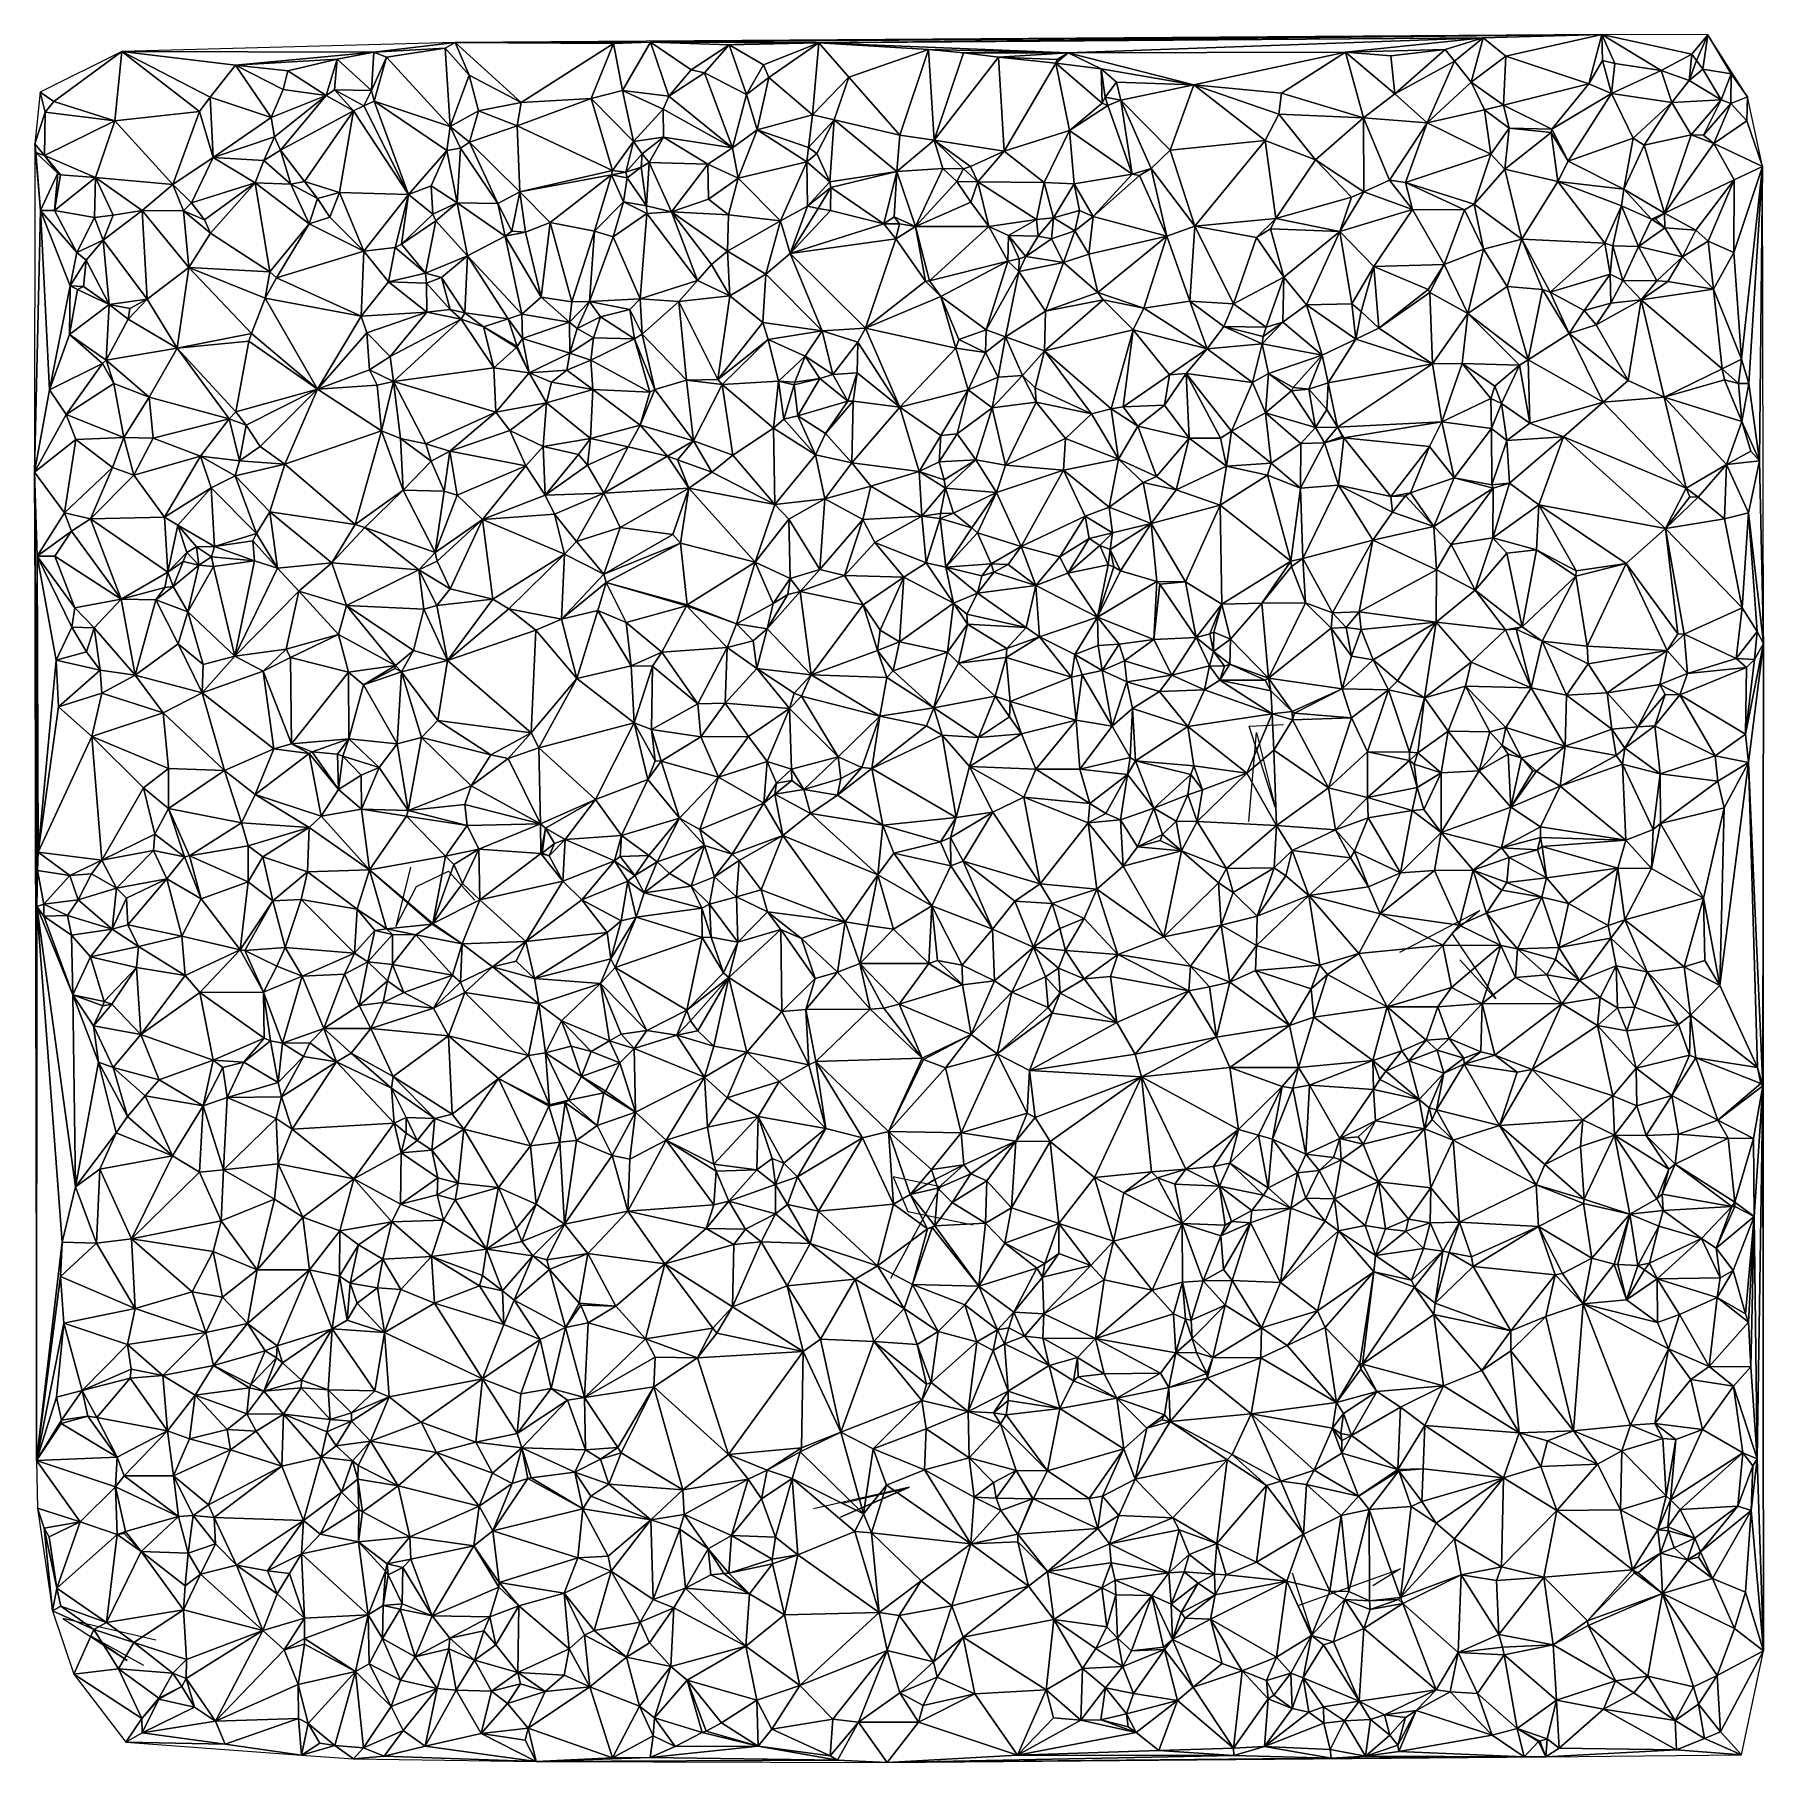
# Model space of a CAD drawing. Header units: metres. Extents: x -15 to 15, y -15 to 15.
import ezdxf

# ---------------------------------------------------------------- set-up
doc = ezdxf.new("R2010")
doc.units = ezdxf.units.M
doc.layers.add('CRACKS', color=1, linetype='Continuous')
doc.layers.add('STREET_MESH', color=7, linetype='Continuous')

msp = doc.modelspace()

# ---------------------------------------------------------------- linework, layer by layer
at = {"layer": 'CRACKS'}
for points in [[(6.074, 1.318, 0.1), (6.207, 2.861, 0.1), (6.533, 1.57, 0.1), (6.079, 2.972, 0.1), (6.676, 3.004, 0.1)], [(-8.452, 0.531, 0.1), (-8.71, -0.499, 0.1), (-8.352, 0.196, 0.1), (-7.797, 0.457, 0.1), (-7.338, -0.042, 0.1)], [(8.694, -0.945, 0.1), (10.076, -0.22, 0.1), (9.591, -0.619, 0.1), (10.352, -1.754, 0.1), (9.732, -1.079, 0.1)], [(-0.128, -6.598, 0.1), (0.728, -5.014, 0.1), (-0.089, -4.841, 0.1), (0.162, -5.442, 0.1), (1.296, -5.669, 0.1)], [(-0.962, -10.498, 0.1), (0.141, -10.237, 0.1), (-1.004, -10.738, 0.1), (0.191, -10.218, 0.1), (-1.47, -10.592, 0.1)], [(6.824, -11.703, 0.1), (7.165, -12.762, 0.1), (6.931, -12.268, 0.1), (8.701, -11.636, 0.1), (8.225, -11.926, 0.1)], [(-12.866, -12.871, 0.1), (-14.481, -12.497, 0.1), (-13.365, -13.224, 0.1), (-13.986, -12.801, 0.1), (-13.084, -13.305, 0.1)]]:
    msp.add_polyline3d(points, dxfattribs=at)
at = {"layer": 'STREET_MESH'}
for points in [[(-13.458, 14.668), (-9.092, 14.657), (-7.679, 14.823)], [(-9.092, 14.657), (-7.854, 14.727), (-7.679, 14.823)], [(-7.854, 14.727), (-9.092, 14.657), (-8.872, 14.569)], [(-7.765, 13.367), (-7.854, 14.727), (-8.872, 14.569)], [(-7.854, 14.727), (-7.438, 14.259), (-7.679, 14.823)], [(-7.854, 14.727), (-7.765, 13.367), (-7.438, 14.259)], [(-4.294, 14.831), (12.193, 14.962), (-7.679, 14.823)], [(-4.936, 14.808), (-4.294, 14.831), (-7.679, 14.823)], [(-6.537, 13.783), (-4.936, 14.808), (-7.679, 14.823)], [(-7.438, 14.259), (-6.537, 13.783), (-7.679, 14.823)], [(-4.936, 14.808), (-6.537, 13.783), (-5.322, 13.855)], [(-4.783, 13.992), (-4.936, 14.808), (-5.322, 13.855)], [(-4.783, 13.992), (-4.294, 14.831), (-4.936, 14.808)], [(-4.783, 13.992), (-3.976, 13.892), (-4.294, 14.831)], [(12.193, 14.962), (-4.294, 14.831), (-1.379, 14.817)], [(-1.379, 14.817), (-4.294, 14.831), (-2.932, 14.786)], [(-3.976, 13.892), (-3.589, 14.35), (-4.294, 14.831)], [(-4.294, 14.831), (-3.589, 14.35), (-2.932, 14.786)], [(-3.589, 14.35), (-3.359, 14.299), (-2.932, 14.786)], [(-3.359, 14.299), (-2.629, 13.924), (-2.932, 14.786)], [(-2.338, 14.44), (-1.379, 14.817), (-2.932, 14.786)], [(-2.629, 13.924), (-2.338, 14.44), (-2.932, 14.786)], [(-2.338, 14.44), (-2.245, 14.219), (-1.379, 14.817)], [(-2.245, 14.219), (-1.487, 13.571), (-1.379, 14.817)], [(-1.487, 13.571), (-0.856, 14.223), (-1.379, 14.817)], [(10.138, 14.908), (12.193, 14.962), (-1.379, 14.817)], [(10.138, 14.908), (-1.379, 14.817), (2.945, 14.648)], [(-1.379, 14.817), (0.523, 14.705), (2.945, 14.648)], [(-0.856, 14.223), (0.523, 14.705), (-1.379, 14.817)], [(-0.856, 14.223), (0.024, 13.216), (0.523, 14.705)], [(0.024, 13.216), (0.619, 13.134), (0.523, 14.705)], [(2.945, 14.648), (0.523, 14.705), (1.128, 14.647)], [(0.523, 14.705), (0.619, 13.134), (1.128, 14.647)], [(10.138, 14.908), (2.945, 14.648), (7.749, 14.654)], [(9.477, 14.705), (10.138, 14.908), (7.749, 14.654)], [(8.534, 14.593), (9.477, 14.705), (7.749, 14.654)], [(8.602, 13.937), (9.477, 14.705), (8.534, 14.593)], [(9.641, 14.503), (9.477, 14.705), (8.602, 13.937)], [(9.477, 14.705), (9.641, 14.503), (10.138, 14.908)], [(9.641, 14.503), (9.927, 14.138), (10.138, 14.908)], [(9.927, 14.138), (10.529, 14.587), (10.138, 14.908)], [(10.529, 14.587), (12.193, 14.962), (10.138, 14.908)], [(10.529, 14.587), (11.965, 14.11), (12.193, 14.962)], [(11.965, 14.11), (12.201, 14.513), (12.193, 14.962)], [(12.193, 14.962), (13.754, 14.623), (14.03, 14.956)], [(13.22, 14.337), (13.754, 14.623), (12.193, 14.962)], [(12.42, 14.46), (13.22, 14.337), (12.193, 14.962)], [(12.201, 14.513), (12.42, 14.46), (12.193, 14.962)], [(13.754, 14.623), (13.83, 14.514), (14.03, 14.956)], [(13.83, 14.514), (13.943, 14.363), (14.03, 14.956)], [(13.943, 14.363), (14.432, 14.279), (14.03, 14.956)], [(14.432, 14.279), (14.715, 13.881), (14.03, 14.956)], [(-14.875, 13.963), (-14.637, 13.799), (-13.458, 14.668)], [(-14.637, 13.799), (-13.581, 13.465), (-13.458, 14.668)], [(-13.581, 13.465), (-12.111, 13.631), (-13.458, 14.668)], [(-12.111, 13.631), (-11.924, 13.875), (-13.458, 14.668)], [(-11.924, 13.875), (-11.488, 14.429), (-13.458, 14.668)], [(-11.488, 14.429), (-9.092, 14.657), (-13.458, 14.668)], [(-11.488, 14.429), (-11.924, 13.875), (-10.87, 13.527)], [(-9.092, 14.657), (-11.488, 14.429), (-9.724, 14.535)], [(-9.724, 14.535), (-11.488, 14.429), (-10.582, 14.334)], [(-11.488, 14.429), (-10.661, 14.007), (-10.582, 14.334)], [(-10.661, 14.007), (-11.488, 14.429), (-10.87, 13.527)], [(-9.917, 13.903), (-9.724, 14.535), (-10.582, 14.334)], [(-9.917, 13.903), (-9.774, 14.004), (-9.724, 14.535)], [(-9.774, 14.004), (-9.128, 13.995), (-9.724, 14.535)], [(-9.128, 13.995), (-9.092, 14.657), (-9.724, 14.535)], [(-9.092, 14.657), (-9.128, 13.995), (-8.872, 14.569)], [(-9.128, 13.995), (-9.085, 13.809), (-8.872, 14.569)], [(-9.085, 13.809), (-7.765, 13.367), (-8.872, 14.569)], [(-2.245, 14.219), (-2.338, 14.44), (-2.629, 13.924)], [(0.619, 13.134), (1.736, 14.572), (1.128, 14.647)], [(0.619, 13.134), (1.833, 12.943), (1.736, 14.572)], [(1.736, 14.572), (2.945, 14.648), (1.128, 14.647)], [(1.736, 14.572), (2.751, 14.527), (2.945, 14.648)], [(1.833, 12.943), (2.732, 14.464), (1.736, 14.572)], [(2.732, 14.464), (2.751, 14.527), (1.736, 14.572)], [(2.964, 13.298), (2.732, 14.464), (1.833, 12.943)], [(2.751, 14.527), (2.732, 14.464), (2.945, 14.648)], [(2.732, 14.464), (3.513, 14.368), (2.945, 14.648)], [(2.964, 13.298), (3.53, 13.773), (2.732, 14.464)], [(3.53, 13.773), (3.513, 14.368), (2.732, 14.464)], [(2.945, 14.648), (5.122, 14.092), (7.749, 14.654)], [(3.513, 14.368), (5.122, 14.092), (2.945, 14.648)], [(5.122, 14.092), (6.642, 13.945), (7.749, 14.654)], [(7.749, 14.654), (6.642, 13.945), (8.064, 13.517)], [(8.602, 13.937), (7.749, 14.654), (8.064, 13.517)], [(8.602, 13.937), (8.534, 14.593), (7.749, 14.654)], [(9.641, 14.503), (8.602, 13.937), (9.163, 13.434)], [(9.927, 14.138), (9.641, 14.503), (9.163, 13.434)], [(10.486, 13.741), (10.529, 14.587), (9.927, 14.138)], [(10.529, 14.587), (10.486, 13.741), (11.965, 14.11)], [(12.201, 14.513), (11.965, 14.11), (12.358, 13.942)], [(12.42, 14.46), (12.201, 14.513), (12.358, 13.942)], [(13.22, 14.337), (12.42, 14.46), (12.358, 13.942)], [(13.754, 14.623), (13.22, 14.337), (13.705, 14.165)], [(13.754, 14.623), (13.705, 14.165), (13.83, 14.514)], [(13.83, 14.514), (13.705, 14.165), (13.943, 14.363)], [(-10.661, 14.007), (-9.917, 13.903), (-10.582, 14.334)], [(-7.765, 13.367), (-7.275, 13.64), (-7.438, 14.259)], [(-7.275, 13.64), (-6.537, 13.783), (-7.438, 14.259)], [(-3.589, 14.35), (-3.976, 13.892), (-3.359, 14.299)], [(-3.976, 13.892), (-2.874, 13), (-3.359, 14.299)], [(-3.359, 14.299), (-2.874, 13), (-2.629, 13.924)], [(-2.449, 13.313), (-2.245, 14.219), (-2.629, 13.924)], [(-1.487, 13.571), (-2.245, 14.219), (-2.449, 13.313)], [(-1.487, 13.571), (-1.111, 13.485), (-0.856, 14.223)], [(-0.856, 14.223), (-1.111, 13.485), (0.024, 13.216)], [(3.513, 14.368), (3.78, 14.138), (5.122, 14.092)], [(3.583, 13.878), (3.513, 14.368), (3.53, 13.773)], [(3.513, 14.368), (3.583, 13.878), (3.78, 14.138)], [(3.78, 14.138), (3.583, 13.878), (3.857, 13.826)], [(3.78, 14.138), (3.857, 13.826), (5.122, 14.092)], [(3.857, 13.826), (4.71, 12.96), (5.122, 14.092)], [(5.122, 14.092), (4.71, 12.96), (6.355, 13.128)], [(6.596, 13.58), (5.122, 14.092), (6.355, 13.128)], [(6.596, 13.58), (6.642, 13.945), (5.122, 14.092)], [(10.16, 13.655), (9.927, 14.138), (9.163, 13.434)], [(10.486, 13.741), (9.927, 14.138), (10.16, 13.655)], [(10.486, 13.741), (11.327, 13.32), (11.965, 14.11)], [(11.965, 14.11), (11.327, 13.32), (12.358, 13.942)], [(13.22, 14.337), (12.358, 13.942), (13.405, 13.783)], [(13.705, 14.165), (13.22, 14.337), (13.405, 13.783)], [(14.258, 13.83), (13.705, 14.165), (13.405, 13.783)], [(13.943, 14.363), (13.705, 14.165), (14.258, 13.83)], [(13.943, 14.363), (14.258, 13.83), (14.432, 14.279)], [(14.432, 14.279), (14.258, 13.83), (14.425, 13.768)], [(14.432, 14.279), (14.425, 13.768), (14.715, 13.881)], [(-14.785, 13.618), (-14.875, 13.963), (-14.967, 13.07)], [(-14.785, 13.618), (-14.637, 13.799), (-14.875, 13.963)], [(-14.785, 13.618), (-13.581, 13.465), (-14.637, 13.799)], [(-11.924, 13.875), (-12.111, 13.631), (-11.873, 12.831)], [(-10.87, 13.527), (-11.924, 13.875), (-11.873, 12.831)], [(-9.917, 13.903), (-10.661, 14.007), (-10.87, 13.527)], [(-10.811, 13.19), (-9.917, 13.903), (-10.87, 13.527)], [(-9.917, 13.903), (-10.811, 13.19), (-10.709, 12.96)], [(-9.444, 13.639), (-9.917, 13.903), (-10.709, 12.96)], [(-9.774, 14.004), (-9.917, 13.903), (-9.444, 13.639)], [(-9.264, 13.727), (-9.774, 14.004), (-9.444, 13.639)], [(-9.264, 13.727), (-9.128, 13.995), (-9.774, 14.004)], [(-9.128, 13.995), (-9.264, 13.727), (-9.085, 13.809)], [(-9.085, 13.809), (-9.264, 13.727), (-8.489, 12.192)], [(-7.822, 12.951), (-9.085, 13.809), (-8.489, 12.192)], [(-7.822, 12.951), (-7.765, 13.367), (-9.085, 13.809)], [(-7.275, 13.64), (-6.603, 13.382), (-6.537, 13.783)], [(-6.603, 13.382), (-4.953, 12.607), (-5.322, 13.855)], [(-6.537, 13.783), (-6.603, 13.382), (-5.322, 13.855)], [(-4.59, 13.11), (-4.783, 13.992), (-5.322, 13.855)], [(-4.953, 12.607), (-4.59, 13.11), (-5.322, 13.855)], [(-4.783, 13.992), (-4.076, 13.667), (-3.976, 13.892)], [(-4.59, 13.11), (-4.076, 13.667), (-4.783, 13.992)], [(-4.076, 13.667), (-2.874, 13), (-3.976, 13.892)], [(-2.874, 13), (-2.449, 13.313), (-2.629, 13.924)], [(3.583, 13.878), (3.53, 13.773), (3.631, 13.73)], [(3.857, 13.826), (3.583, 13.878), (3.631, 13.73)], [(4.055, 12.54), (3.857, 13.826), (3.631, 13.73)], [(3.857, 13.826), (4.383, 12.639), (4.71, 12.96)], [(3.857, 13.826), (4.055, 12.54), (4.383, 12.639)], [(6.642, 13.945), (6.596, 13.58), (8.064, 13.517)], [(9.163, 13.434), (8.602, 13.937), (8.064, 13.517)], [(12.358, 13.942), (11.327, 13.32), (11.606, 12.769)], [(12.733, 13.165), (12.358, 13.942), (11.606, 12.769)], [(12.358, 13.942), (12.733, 13.165), (13.405, 13.783)], [(12.733, 13.165), (12.924, 13.043), (13.405, 13.783)], [(12.924, 13.043), (13.738, 13.225), (13.405, 13.783)], [(13.738, 13.225), (14.258, 13.83), (13.405, 13.783)], [(13.738, 13.225), (13.952, 13.22), (14.258, 13.83)], [(14.258, 13.83), (13.952, 13.22), (14.425, 13.768)], [(14.425, 13.768), (14.703, 13.468), (14.715, 13.881)], [(14.703, 13.468), (14.974, 12.676), (14.715, 13.881)], [(-14.798, 12.863), (-14.785, 13.618), (-14.967, 13.07)], [(-13.581, 13.465), (-14.785, 13.618), (-14.798, 12.863)], [(-12.573, 12.361), (-12.111, 13.631), (-13.581, 13.465)], [(-12.111, 13.631), (-12.573, 12.361), (-11.873, 12.831)], [(-10.811, 13.19), (-10.87, 13.527), (-11.873, 12.831)], [(-10.293, 12.415), (-9.444, 13.639), (-10.709, 12.96)], [(-9.444, 13.639), (-10.293, 12.415), (-9.682, 12.225)], [(-8.489, 12.192), (-9.444, 13.639), (-9.682, 12.225)], [(-8.489, 12.192), (-9.264, 13.727), (-9.444, 13.639)], [(-7.431, 13.095), (-7.275, 13.64), (-7.765, 13.367)], [(-7.275, 13.64), (-7.431, 13.095), (-6.603, 13.382)], [(-4.076, 13.667), (-4.59, 13.11), (-4.069, 13.185)], [(-2.874, 13), (-4.076, 13.667), (-4.069, 13.185)], [(-1.555, 13.003), (-1.487, 13.571), (-2.449, 13.313)], [(-1.487, 13.571), (-1.555, 13.003), (-1.111, 13.485)], [(-1.111, 13.485), (-1.555, 13.003), (-1.415, 12.898)], [(-1.185, 12.408), (-1.111, 13.485), (-1.415, 12.898)], [(-1.111, 13.485), (-1.185, 12.408), (-0.028, 12.59)], [(0.024, 13.216), (-1.111, 13.485), (-0.028, 12.59)], [(3.53, 13.773), (2.964, 13.298), (3.631, 13.73)], [(2.964, 13.298), (4.055, 12.54), (3.631, 13.73)], [(7.227, 12.792), (6.596, 13.58), (6.355, 13.128)], [(6.596, 13.58), (7.227, 12.792), (8.064, 13.517)], [(7.227, 12.792), (8.065, 12.238), (8.064, 13.517)], [(8.514, 12.438), (9.163, 13.434), (8.064, 13.517)], [(8.065, 12.238), (8.514, 12.438), (8.064, 13.517)], [(10.266, 12.888), (10.16, 13.655), (9.163, 13.434)], [(10.588, 13.339), (10.486, 13.741), (10.16, 13.655)], [(10.266, 12.888), (10.588, 13.339), (10.16, 13.655)], [(10.486, 13.741), (10.588, 13.339), (11.327, 13.32)], [(13.952, 13.22), (14.133, 13.072), (14.425, 13.768)], [(14.133, 13.072), (14.703, 13.468), (14.425, 13.768)], [(-13.581, 13.465), (-14.798, 12.863), (-13.915, 12.487)], [(-12.573, 12.361), (-13.581, 13.465), (-13.915, 12.487)], [(-10.997, 12.78), (-10.811, 13.19), (-11.873, 12.831)], [(-10.811, 13.19), (-10.997, 12.78), (-10.709, 12.96)], [(-7.822, 12.951), (-7.589, 12.992), (-7.765, 13.367)], [(-7.589, 12.992), (-7.431, 13.095), (-7.765, 13.367)], [(-6.603, 13.382), (-7.431, 13.095), (-6.558, 12.235)], [(-6.603, 13.382), (-6.558, 12.235), (-4.953, 12.607)], [(-4.59, 13.11), (-4.442, 12.897), (-4.069, 13.185)], [(-4.442, 12.897), (-4.32, 12.743), (-4.069, 13.185)], [(-4.069, 13.185), (-4.32, 12.743), (-3.302, 12.713)], [(-2.874, 13), (-4.069, 13.185), (-3.302, 12.713)], [(-2.874, 13), (-2.774, 12.475), (-2.449, 13.313)], [(-2.774, 12.475), (-1.585, 12.756), (-2.449, 13.313)], [(-1.585, 12.756), (-1.555, 13.003), (-2.449, 13.313)], [(0.619, 13.134), (0.024, 13.216), (-0.028, 12.59)], [(2.525, 12.398), (2.964, 13.298), (1.833, 12.943)], [(2.964, 13.298), (2.525, 12.398), (3.046, 12.372)], [(4.055, 12.54), (2.964, 13.298), (3.046, 12.372)], [(8.514, 12.438), (8.792, 12.399), (9.163, 13.434)], [(8.792, 12.399), (10.266, 12.888), (9.163, 13.434)], [(10.588, 13.339), (10.266, 12.888), (10.511, 12.63)], [(10.588, 13.339), (10.511, 12.63), (11.314, 13.263)], [(10.511, 12.63), (11.43, 12.413), (11.314, 13.263)], [(11.327, 13.32), (10.588, 13.339), (11.314, 13.263)], [(11.606, 12.769), (11.327, 13.32), (11.314, 13.263)], [(11.43, 12.413), (11.606, 12.769), (11.314, 13.263)], [(13.738, 13.225), (12.924, 13.043), (13.28, 11.866)], [(14.133, 13.072), (13.738, 13.225), (13.28, 11.866)], [(13.952, 13.22), (13.738, 13.225), (14.133, 13.072)], [(14.133, 13.072), (14.974, 12.676), (14.703, 13.468)], [(-14.865, 11.912), (-14.967, 13.07), (-14.969, 7.377)], [(-14.947, 12.915), (-14.798, 12.863), (-14.967, 13.07)], [(-14.865, 11.912), (-14.947, 12.915), (-14.967, 13.07)], [(-14.947, 12.915), (-14.565, 12.562), (-14.798, 12.863)], [(-14.565, 12.562), (-14.947, 12.915), (-14.865, 11.912)], [(-10.997, 12.78), (-10.528, 12.371), (-10.709, 12.96)], [(-10.528, 12.371), (-10.293, 12.415), (-10.709, 12.96)], [(-8.098, 12.338), (-7.822, 12.951), (-8.489, 12.192)], [(-7.822, 12.951), (-8.098, 12.338), (-7.646, 12.044)], [(-7.589, 12.992), (-7.822, 12.951), (-7.646, 12.044)], [(-6.94, 12.033), (-7.589, 12.992), (-7.646, 12.044)], [(-7.431, 13.095), (-7.589, 12.992), (-6.94, 12.033)], [(-7.431, 13.095), (-6.94, 12.033), (-6.558, 12.235)], [(-4.59, 13.11), (-4.953, 12.607), (-4.72, 12.578)], [(-4.442, 12.897), (-4.59, 13.11), (-4.72, 12.578)], [(-4.459, 12.666), (-4.442, 12.897), (-4.72, 12.578)], [(-4.442, 12.897), (-4.459, 12.666), (-4.32, 12.743)], [(-2.774, 12.475), (-2.874, 13), (-3.302, 12.713)], [(-1.555, 13.003), (-1.585, 12.756), (-1.415, 12.898)], [(-1.585, 12.756), (-1.185, 12.408), (-1.415, 12.898)], [(0.769, 12.641), (0.619, 13.134), (-0.028, 12.59)], [(0.619, 13.134), (1.248, 12.674), (1.833, 12.943)], [(0.769, 12.641), (1.131, 12.637), (0.619, 13.134)], [(1.131, 12.637), (1.248, 12.674), (0.619, 13.134)], [(1.248, 12.674), (1.375, 12.411), (1.833, 12.943)], [(1.375, 12.411), (2.525, 12.398), (1.833, 12.943)], [(4.71, 12.96), (4.383, 12.639), (5.138, 11.639)], [(4.71, 12.96), (5.138, 11.639), (6.355, 13.128)], [(5.138, 11.639), (6.542, 11.775), (6.355, 13.128)], [(6.542, 11.775), (7.227, 12.792), (6.355, 13.128)], [(9.978, 12.024), (10.266, 12.888), (8.792, 12.399)], [(10.266, 12.888), (9.978, 12.024), (10.511, 12.63)], [(12.574, 12.281), (12.733, 13.165), (11.606, 12.769)], [(12.733, 13.165), (12.574, 12.281), (12.924, 13.043)], [(12.924, 13.043), (12.574, 12.281), (13.28, 11.866)], [(14.133, 13.072), (13.28, 11.866), (14.483, 12.441)], [(14.974, 12.676), (14.133, 13.072), (14.483, 12.441)], [(-14.798, 12.863), (-14.518, 12.531), (-13.915, 12.487)], [(-14.565, 12.562), (-14.518, 12.531), (-14.798, 12.863)], [(-12.573, 12.361), (-12.251, 12.043), (-11.873, 12.831)], [(-12.251, 12.043), (-11.149, 12.393), (-11.873, 12.831)], [(-11.149, 12.393), (-10.997, 12.78), (-11.873, 12.831)], [(-11.149, 12.393), (-10.528, 12.371), (-10.997, 12.78)], [(-4.953, 12.607), (-6.558, 12.235), (-4.972, 12.533)], [(-4.953, 12.607), (-4.972, 12.533), (-4.72, 12.578)], [(-4.698, 12.48), (-4.459, 12.666), (-4.72, 12.578)], [(-4.362, 11.995), (-4.459, 12.666), (-4.698, 12.48)], [(-4.32, 12.743), (-4.459, 12.666), (-4.362, 11.995)], [(-4.32, 12.743), (-4.362, 11.995), (-3.934, 11.887)], [(-4.32, 12.743), (-3.934, 11.887), (-3.302, 12.713)], [(-3.934, 11.887), (-3.288, 12.111), (-3.302, 12.713)], [(-3.288, 12.111), (-2.774, 12.475), (-3.302, 12.713)], [(-1.585, 12.756), (-2.774, 12.475), (-2.045, 11.736)], [(-1.575, 11.986), (-1.585, 12.756), (-2.045, 11.736)], [(-1.585, 12.756), (-1.575, 11.986), (-1.185, 12.408)], [(-1.185, 12.408), (-1.17, 12.312), (-0.028, 12.59)], [(-1.17, 12.312), (-0.254, 11.684), (-0.028, 12.59)], [(-0.254, 11.684), (-0.073, 11.8), (-0.028, 12.59)], [(-0.028, 12.59), (-0.073, 11.8), (0.299, 11.635)], [(0.769, 12.641), (-0.028, 12.59), (0.299, 11.635)], [(1.012, 12.417), (0.769, 12.641), (0.299, 11.635)], [(1.131, 12.637), (0.769, 12.641), (1.012, 12.417)], [(1.375, 12.411), (1.131, 12.637), (1.012, 12.417)], [(1.131, 12.637), (1.375, 12.411), (1.248, 12.674)], [(4.383, 12.639), (4.055, 12.54), (4.179, 12.519)], [(4.652, 11.469), (4.383, 12.639), (4.179, 12.519)], [(4.383, 12.639), (4.652, 11.469), (5.138, 11.639)], [(7.853, 12.146), (7.227, 12.792), (6.542, 11.775)], [(7.227, 12.792), (7.853, 12.146), (8.065, 12.238)], [(9.978, 12.024), (10.806, 11.418), (10.511, 12.63)], [(10.806, 11.418), (11.43, 12.413), (10.511, 12.63)], [(11.43, 12.413), (12.574, 12.281), (11.606, 12.769)], [(14.478, 11.184), (14.974, 12.676), (14.483, 12.441)], [(14.615, 9.334), (14.974, 12.676), (14.478, 11.184)], [(14.974, 12.676), (14.615, 9.334), (14.738, 8.911)], [(14.924, 7.572), (14.974, 12.676), (14.738, 8.911)], [(14.974, 12.676), (14.924, 7.572), (14.992, 4.405)], [(-14.622, 11.911), (-14.565, 12.562), (-14.865, 11.912)], [(-14.565, 12.562), (-14.622, 11.911), (-14.518, 12.531)], [(-14.518, 12.531), (-14.622, 11.911), (-13.915, 12.487)], [(-14.622, 11.911), (-13.93, 11.79), (-13.915, 12.487)], [(-13.93, 11.79), (-13.608, 11.831), (-13.915, 12.487)], [(-13.106, 11.911), (-12.573, 12.361), (-13.915, 12.487)], [(-13.608, 11.831), (-13.106, 11.911), (-13.915, 12.487)], [(-12.573, 12.361), (-13.106, 11.911), (-12.391, 11.906)], [(-12.251, 12.043), (-12.573, 12.361), (-12.391, 11.906)], [(-12.027, 11.749), (-11.149, 12.393), (-12.251, 12.043)], [(-12.027, 11.749), (-11.919, 11.522), (-11.149, 12.393)], [(-11.919, 11.522), (-10.894, 10.849), (-11.149, 12.393)], [(-11.149, 12.393), (-10.894, 10.849), (-10.21, 11.684)], [(-10.528, 12.371), (-11.149, 12.393), (-10.21, 11.684)], [(-10.528, 12.371), (-10.068, 12.122), (-10.293, 12.415)], [(-10.068, 12.122), (-10.528, 12.371), (-10.21, 11.684)], [(-10.293, 12.415), (-10.068, 12.122), (-9.682, 12.225)], [(-8.067, 11.848), (-8.098, 12.338), (-8.489, 12.192)], [(-8.098, 12.338), (-8.067, 11.848), (-7.646, 12.044)], [(-6.558, 12.235), (-6.036, 11.705), (-4.972, 12.533)], [(-4.972, 12.533), (-6.036, 11.705), (-5.266, 11.552)], [(-4.763, 12.061), (-4.972, 12.533), (-5.266, 11.552)], [(-4.972, 12.533), (-4.698, 12.48), (-4.72, 12.578)], [(-4.763, 12.061), (-4.698, 12.48), (-4.972, 12.533)], [(-4.362, 11.995), (-4.698, 12.48), (-4.763, 12.061)], [(-2.944, 11.836), (-2.774, 12.475), (-3.288, 12.111)], [(-2.774, 12.475), (-2.944, 11.836), (-2.045, 11.736)], [(-1.575, 11.986), (-1.17, 12.312), (-1.185, 12.408)], [(-1.39, 11.945), (-1.17, 12.312), (-1.575, 11.986)], [(-1.17, 12.312), (-1.39, 11.945), (-1.178, 11.91)], [(-0.254, 11.684), (-1.17, 12.312), (-1.178, 11.91)], [(1.256, 12.056), (1.012, 12.417), (0.299, 11.635)], [(1.256, 12.056), (1.375, 12.411), (1.012, 12.417)], [(1.568, 11.636), (1.375, 12.411), (1.256, 12.056)], [(2.525, 12.398), (1.375, 12.411), (2.396, 11.756)], [(1.375, 12.411), (1.568, 11.636), (2.396, 11.756)], [(2.69, 11.788), (2.525, 12.398), (2.396, 11.756)], [(2.525, 12.398), (2.69, 11.788), (3.046, 12.372)], [(2.69, 11.788), (3.139, 11.911), (3.046, 12.372)], [(4.055, 12.54), (3.046, 12.372), (3.379, 11.807)], [(3.046, 12.372), (3.139, 11.911), (3.379, 11.807)], [(4.179, 12.519), (4.055, 12.54), (3.379, 11.807)], [(4.652, 11.469), (4.179, 12.519), (3.379, 11.807)], [(8.911, 11.929), (8.514, 12.438), (8.065, 12.238)], [(8.514, 12.438), (8.911, 11.929), (8.792, 12.399)], [(9.978, 12.024), (8.792, 12.399), (9.81, 11.925)], [(8.792, 12.399), (8.911, 11.929), (9.81, 11.925)], [(12.245, 11.348), (11.43, 12.413), (10.806, 11.418)], [(11.43, 12.413), (12.245, 11.348), (12.532, 11.993)], [(12.574, 12.281), (11.43, 12.413), (12.532, 11.993)], [(13.28, 11.866), (13.82, 11.574), (14.483, 12.441)], [(13.82, 11.574), (14.035, 11.38), (14.483, 12.441)], [(14.035, 11.38), (14.478, 11.184), (14.483, 12.441)], [(-12.027, 11.749), (-12.251, 12.043), (-12.391, 11.906)], [(-9.855, 11.798), (-10.068, 12.122), (-10.21, 11.684)], [(-10.068, 12.122), (-9.855, 11.798), (-9.682, 12.225)], [(-9.855, 11.798), (-9.262, 11.208), (-9.682, 12.225)], [(-9.262, 11.208), (-8.489, 12.192), (-9.682, 12.225)], [(-8.718, 11.269), (-8.489, 12.192), (-9.262, 11.208)], [(-8.718, 11.269), (-8.613, 11.33), (-8.489, 12.192)], [(-8.613, 11.33), (-8.067, 11.848), (-8.489, 12.192)], [(-7.646, 12.044), (-8.067, 11.848), (-8.017, 11.731)], [(-7.467, 11.125), (-7.646, 12.044), (-8.017, 11.731)], [(-6.815, 11.466), (-7.646, 12.044), (-7.467, 11.125)], [(-6.815, 11.466), (-6.94, 12.033), (-7.646, 12.044)], [(-6.94, 12.033), (-6.698, 11.555), (-6.558, 12.235)], [(-6.698, 11.555), (-6.94, 12.033), (-6.815, 11.466)], [(-6.698, 11.555), (-6.464, 11.535), (-6.558, 12.235)], [(-6.464, 11.535), (-6.036, 11.705), (-6.558, 12.235)], [(-4.94, 11.455), (-4.763, 12.061), (-5.266, 11.552)], [(-4.763, 12.061), (-4.94, 11.455), (-4.357, 11.861)], [(-4.362, 11.995), (-4.763, 12.061), (-4.357, 11.861)], [(-3.934, 11.887), (-4.362, 11.995), (-4.357, 11.861)], [(-3.934, 11.887), (-2.944, 11.836), (-3.288, 12.111)], [(-1.575, 11.986), (-2.045, 11.736), (-1.876, 11.166)], [(-1.39, 11.945), (-1.575, 11.986), (-1.876, 11.166)], [(1.568, 11.636), (1.256, 12.056), (0.299, 11.635)], [(7.853, 12.146), (6.542, 11.775), (7.649, 11.546)], [(8.065, 12.238), (7.853, 12.146), (7.649, 11.546)], [(8.911, 11.929), (8.065, 12.238), (7.649, 11.546)], [(10.141, 11.243), (9.978, 12.024), (9.81, 11.925)], [(10.141, 11.243), (10.806, 11.418), (9.978, 12.024)], [(12.245, 11.348), (12.382, 11.3), (12.532, 11.993)], [(12.382, 11.3), (12.829, 11.291), (12.532, 11.993)], [(13.053, 11.761), (12.574, 12.281), (12.532, 11.993)], [(12.829, 11.291), (13.053, 11.761), (12.532, 11.993)], [(12.574, 12.281), (13.053, 11.761), (13.28, 11.866)], [(-14.711, 8.801), (-14.865, 11.912), (-14.969, 7.377)], [(-14.352, 10.609), (-14.235, 11.183), (-14.865, 11.912)], [(-14.711, 8.801), (-14.352, 10.609), (-14.865, 11.912)], [(-14.235, 11.183), (-14.622, 11.911), (-14.865, 11.912)], [(-14.622, 11.911), (-14.235, 11.183), (-13.93, 11.79)], [(-13.93, 11.79), (-14.235, 11.183), (-13.782, 11.399)], [(-13.608, 11.831), (-13.93, 11.79), (-13.782, 11.399)], [(-13.019, 10.374), (-13.106, 11.911), (-13.782, 11.399)], [(-13.106, 11.911), (-13.608, 11.831), (-13.782, 11.399)], [(-13.106, 11.911), (-12.297, 10.922), (-12.391, 11.906)], [(-13.106, 11.911), (-13.019, 10.374), (-12.297, 10.922)], [(-12.297, 10.922), (-11.919, 11.522), (-12.391, 11.906)], [(-11.919, 11.522), (-12.027, 11.749), (-12.391, 11.906)], [(-9.262, 11.208), (-9.855, 11.798), (-10.21, 11.684)], [(-8.067, 11.848), (-8.613, 11.33), (-8.017, 11.731)], [(-8.613, 11.33), (-8.197, 10.826), (-8.017, 11.731)], [(-8.197, 10.826), (-7.467, 11.125), (-8.017, 11.731)], [(-6.036, 11.705), (-6.464, 11.535), (-6.189, 10.411)], [(-6.036, 11.705), (-6.189, 10.411), (-5.656, 10.327)], [(-6.036, 11.705), (-5.656, 10.327), (-5.266, 11.552)], [(-4.94, 11.455), (-4.473, 10.38), (-4.357, 11.861)], [(-4.473, 10.38), (-3.478, 10.696), (-4.357, 11.861)], [(-3.478, 10.696), (-3.934, 11.887), (-4.357, 11.861)], [(-3.239, 10.979), (-3.934, 11.887), (-3.478, 10.696)], [(-2.96, 11.205), (-2.944, 11.836), (-3.934, 11.887)], [(-3.239, 10.979), (-2.96, 11.205), (-3.934, 11.887)], [(-2.944, 11.836), (-2.96, 11.205), (-2.045, 11.736)], [(-2.96, 11.205), (-2.299, 10.807), (-2.045, 11.736)], [(-2.045, 11.736), (-2.299, 10.807), (-1.876, 11.166)], [(-1.178, 11.91), (-1.39, 11.945), (-1.876, 11.166)], [(-0.254, 11.684), (-1.178, 11.91), (-1.876, 11.166)], [(-0.254, 11.684), (0.022, 11.681), (-0.073, 11.8)], [(-0.073, 11.8), (0.022, 11.681), (0.299, 11.635)], [(2.396, 11.756), (1.568, 11.636), (1.908, 11.479)], [(2.421, 11.469), (2.396, 11.756), (1.908, 11.479)], [(2.421, 11.469), (2.69, 11.788), (2.396, 11.756)], [(2.69, 11.788), (2.421, 11.469), (2.653, 11.419)], [(3.061, 11.559), (2.69, 11.788), (2.653, 11.419)], [(3.061, 11.559), (3.139, 11.911), (2.69, 11.788)], [(3.139, 11.911), (3.061, 11.559), (3.379, 11.807)], [(3.061, 11.559), (3.303, 11.154), (3.379, 11.807)], [(3.303, 11.154), (4.652, 11.469), (3.379, 11.807)], [(6.542, 11.775), (5.138, 11.639), (6.208, 11.444)], [(6.451, 11.593), (6.542, 11.775), (6.208, 11.444)], [(6.542, 11.775), (6.451, 11.593), (7.649, 11.546)], [(8.24, 10.944), (8.911, 11.929), (7.649, 11.546)], [(8.911, 11.929), (8.24, 10.944), (9.462, 10.976)], [(8.911, 11.929), (9.462, 10.976), (9.81, 11.925)], [(9.462, 10.976), (10.141, 11.243), (9.81, 11.925)], [(13.053, 11.761), (12.829, 11.291), (13.283, 11.61)], [(13.053, 11.761), (13.124, 11.767), (13.28, 11.866)], [(13.124, 11.767), (13.053, 11.761), (13.283, 11.61)], [(13.28, 11.866), (13.124, 11.767), (13.283, 11.61)], [(13.82, 11.574), (13.28, 11.866), (13.283, 11.61)], [(-14.235, 11.183), (-14.077, 11.05), (-13.782, 11.399)], [(-13.782, 11.399), (-14.077, 11.05), (-13.679, 10.284)], [(-13.019, 10.374), (-13.782, 11.399), (-13.679, 10.284)], [(-10.894, 10.849), (-11.919, 11.522), (-12.297, 10.922)], [(-10.894, 10.849), (-10.777, 10.746), (-10.21, 11.684)], [(-10.777, 10.746), (-9.262, 11.208), (-10.21, 11.684)], [(-6.524, 10.117), (-6.815, 11.466), (-7.467, 11.125)], [(-6.698, 11.555), (-6.815, 11.466), (-6.464, 11.535)], [(-6.464, 11.535), (-6.815, 11.466), (-6.189, 10.411)], [(-6.815, 11.466), (-6.524, 10.117), (-6.189, 10.411)], [(-5.656, 10.327), (-5.352, 10.335), (-5.266, 11.552)], [(-5.352, 10.335), (-4.94, 11.455), (-5.266, 11.552)], [(-4.473, 10.38), (-4.94, 11.455), (-5.352, 10.335)], [(-0.042, 11.422), (-0.254, 11.684), (-1.876, 11.166)], [(-0.571, 9.87), (-0.042, 11.422), (-1.876, 11.166)], [(0.47, 10.688), (-0.042, 11.422), (-0.571, 9.87)], [(-0.254, 11.684), (-0.042, 11.422), (0.022, 11.681)], [(0.022, 11.681), (-0.042, 11.422), (0.299, 11.635)], [(-0.042, 11.422), (0.47, 10.688), (0.299, 11.635)], [(0.542, 10.692), (1.568, 11.636), (0.299, 11.635)], [(0.47, 10.688), (0.542, 10.692), (0.299, 11.635)], [(1.899, 11.035), (1.568, 11.636), (0.542, 10.692)], [(1.568, 11.636), (1.899, 11.035), (1.908, 11.479)], [(1.899, 11.035), (2.096, 11.073), (1.908, 11.479)], [(2.208, 11.115), (2.421, 11.469), (1.908, 11.479)], [(2.096, 11.073), (2.208, 11.115), (1.908, 11.479)], [(2.421, 11.469), (2.208, 11.115), (2.653, 11.419)], [(2.653, 11.419), (2.208, 11.115), (2.86, 11.008)], [(3.061, 11.559), (2.653, 11.419), (2.86, 11.008)], [(3.303, 11.154), (3.061, 11.559), (2.86, 11.008)], [(3.303, 11.154), (3.457, 10.491), (4.652, 11.469)], [(3.457, 10.491), (4.255, 10.218), (4.652, 11.469)], [(4.652, 11.469), (4.255, 10.218), (5.05, 10.343)], [(5.138, 11.639), (4.652, 11.469), (5.05, 10.343)], [(5.806, 10.296), (5.138, 11.639), (5.05, 10.343)], [(5.138, 11.639), (5.806, 10.296), (6.208, 11.444)], [(5.806, 10.296), (6.683, 10.755), (6.208, 11.444)], [(6.683, 10.755), (6.451, 11.593), (6.208, 11.444)], [(6.451, 11.593), (6.683, 10.755), (7.649, 11.546)], [(6.683, 10.755), (7.075, 10.275), (7.649, 11.546)], [(7.075, 10.275), (7.858, 10.294), (7.649, 11.546)], [(7.858, 10.294), (8.24, 10.944), (7.649, 11.546)], [(10.806, 11.418), (10.141, 11.243), (10.549, 10.594)], [(11.162, 10.54), (10.806, 11.418), (10.549, 10.594)], [(10.806, 11.418), (11.162, 10.54), (11.296, 10.497)], [(12.245, 11.348), (10.806, 11.418), (11.296, 10.497)], [(12.829, 11.291), (13.587, 11.11), (13.283, 11.61)], [(13.587, 11.11), (13.82, 11.574), (13.283, 11.61)], [(14.035, 11.38), (13.82, 11.574), (13.587, 11.11)], [(-14.077, 11.05), (-14.235, 11.183), (-14.352, 10.609)], [(-9.262, 11.208), (-10.777, 10.746), (-9.307, 10.078)], [(-8.834, 10.678), (-9.262, 11.208), (-9.307, 10.078)], [(-8.834, 10.678), (-8.718, 11.269), (-9.262, 11.208)], [(-8.834, 10.678), (-8.197, 10.826), (-8.718, 11.269)], [(-8.718, 11.269), (-8.197, 10.826), (-8.613, 11.33)], [(-8.197, 10.826), (-7.919, 10.753), (-7.467, 11.125)], [(-7.919, 10.753), (-7.515, 10.14), (-7.467, 11.125)], [(-7.467, 11.125), (-7.515, 10.14), (-6.76, 10.034)], [(-6.524, 10.117), (-7.467, 11.125), (-6.76, 10.034)], [(-2.92, 10.431), (-2.96, 11.205), (-3.239, 10.979)], [(-2.299, 10.807), (-2.96, 11.205), (-2.92, 10.431)], [(-2.299, 10.807), (-1.318, 9.828), (-1.876, 11.166)], [(-1.318, 9.828), (-0.571, 9.87), (-1.876, 11.166)], [(2.208, 11.115), (2.09, 10.853), (2.86, 11.008)], [(2.208, 11.115), (2.096, 11.073), (2.09, 10.853)], [(3.457, 10.491), (3.303, 11.154), (2.86, 11.008)], [(10.141, 11.243), (9.462, 10.976), (9.867, 10.124)], [(10.141, 11.243), (9.867, 10.124), (10.549, 10.594)], [(12.336, 10.808), (12.245, 11.348), (11.296, 10.497)], [(12.336, 10.808), (12.382, 11.3), (12.245, 11.348)], [(12.382, 11.3), (12.336, 10.808), (12.557, 10.698)], [(12.829, 11.291), (12.382, 11.3), (12.557, 10.698)], [(12.829, 11.291), (12.557, 10.698), (13.143, 10.692)], [(12.829, 11.291), (13.143, 10.692), (13.587, 11.11)], [(13.143, 10.692), (13.336, 10.682), (13.587, 11.11)], [(13.587, 11.11), (13.336, 10.682), (14.129, 10.548)], [(14.035, 11.38), (13.587, 11.11), (14.129, 10.548)], [(14.478, 11.184), (14.035, 11.38), (14.129, 10.548)], [(14.615, 9.334), (14.478, 11.184), (14.129, 10.548)], [(-14.123, 10.592), (-14.077, 11.05), (-14.352, 10.609)], [(-14.077, 11.05), (-14.123, 10.592), (-13.679, 10.284)], [(-13.019, 10.374), (-12.501, 9.526), (-12.297, 10.922)], [(-12.501, 9.526), (-11.212, 9.78), (-12.297, 10.922)], [(-10.975, 10.39), (-10.894, 10.849), (-12.297, 10.922)], [(-11.212, 9.78), (-10.975, 10.39), (-12.297, 10.922)], [(-10.975, 10.39), (-10.777, 10.746), (-10.894, 10.849)], [(-8.175, 10.652), (-8.197, 10.826), (-8.834, 10.678)], [(-8.197, 10.826), (-8.175, 10.652), (-7.919, 10.753)], [(-2.92, 10.431), (-3.239, 10.979), (-3.478, 10.696)], [(-2.299, 10.807), (-2.92, 10.431), (-2.351, 9.97)], [(-1.318, 9.828), (-2.299, 10.807), (-2.351, 9.97)], [(1.899, 11.035), (0.542, 10.692), (0.736, 10.421)], [(1.523, 9.843), (1.899, 11.035), (0.736, 10.421)], [(2.09, 10.853), (1.899, 11.035), (1.523, 9.843)], [(2.09, 10.853), (1.523, 9.843), (1.86, 9.724)], [(2.09, 10.853), (1.86, 9.724), (2.551, 10.169)], [(2.096, 11.073), (1.899, 11.035), (2.09, 10.853)], [(2.86, 11.008), (2.09, 10.853), (2.551, 10.169)], [(3.457, 10.491), (2.86, 11.008), (2.551, 10.169)], [(8.24, 10.944), (7.858, 10.294), (8.022, 10.164)], [(8.329, 9.875), (8.24, 10.944), (8.022, 10.164)], [(9.462, 10.976), (8.24, 10.944), (9.182, 10.543)], [(8.24, 10.944), (8.329, 9.875), (9.182, 10.543)], [(9.462, 10.976), (9.182, 10.543), (9.212, 10.488)], [(9.867, 10.124), (9.462, 10.976), (9.212, 10.488)], [(11.883, 10.176), (12.336, 10.808), (11.296, 10.497)], [(12.336, 10.808), (11.883, 10.176), (12.348, 10.304)], [(12.557, 10.698), (12.336, 10.808), (12.348, 10.304)], [(-14.711, 8.801), (-14.362, 9.762), (-14.352, 10.609)], [(-14.362, 9.762), (-14.226, 10.542), (-14.352, 10.609)], [(-14.226, 10.542), (-14.362, 9.762), (-13.679, 10.284)], [(-14.226, 10.542), (-14.123, 10.592), (-14.352, 10.609)], [(-14.123, 10.592), (-14.226, 10.542), (-13.679, 10.284)], [(-10.777, 10.746), (-10.975, 10.39), (-9.307, 10.078)], [(-8.17, 10.148), (-8.834, 10.678), (-9.307, 10.078)], [(-8.175, 10.652), (-8.834, 10.678), (-8.17, 10.148)], [(-8.175, 10.652), (-7.768, 10.199), (-7.919, 10.753)], [(-7.768, 10.199), (-8.175, 10.652), (-8.17, 10.148)], [(-7.768, 10.199), (-7.515, 10.14), (-7.919, 10.753)], [(-4.473, 10.38), (-3.805, 10.334), (-3.478, 10.696)], [(-3.805, 10.334), (-2.92, 10.431), (-3.478, 10.696)], [(0.47, 10.688), (-0.571, 9.87), (0.736, 10.421)], [(0.542, 10.692), (0.47, 10.688), (0.736, 10.421)], [(3.548, 10.363), (3.457, 10.491), (2.551, 10.169)], [(4.255, 10.218), (3.457, 10.491), (3.548, 10.363)], [(5.806, 10.296), (6.372, 9.892), (6.683, 10.755)], [(6.372, 9.892), (6.662, 9.975), (6.683, 10.755)], [(6.662, 9.975), (7.075, 10.275), (6.683, 10.755)], [(9.182, 10.543), (8.329, 9.875), (9.212, 10.488)], [(8.329, 9.875), (9.255, 9.253), (9.212, 10.488)], [(9.255, 9.253), (9.867, 10.124), (9.212, 10.488)], [(9.867, 10.124), (10.914, 9.322), (10.549, 10.594)], [(10.914, 9.322), (11.162, 10.54), (10.549, 10.594)], [(11.162, 10.54), (10.914, 9.322), (11.628, 9.782)], [(11.296, 10.497), (11.162, 10.54), (11.628, 9.782)], [(11.883, 10.176), (11.296, 10.497), (11.628, 9.782)], [(12.875, 10.363), (12.557, 10.698), (12.348, 10.304)], [(12.557, 10.698), (12.875, 10.363), (13.143, 10.692)], [(12.875, 10.363), (13.336, 10.682), (13.143, 10.692)], [(13.336, 10.682), (12.875, 10.363), (14.129, 10.548)], [(12.875, 10.363), (14.277, 9.17), (14.129, 10.548)], [(14.277, 9.17), (14.615, 9.334), (14.129, 10.548)], [(-14.362, 9.762), (-13.726, 9.316), (-13.679, 10.284)], [(-13.726, 9.316), (-13.347, 10.027), (-13.679, 10.284)], [(-13.321, 10.214), (-13.019, 10.374), (-13.679, 10.284)], [(-13.347, 10.027), (-13.321, 10.214), (-13.679, 10.284)], [(-13.347, 10.027), (-12.501, 9.526), (-13.019, 10.374)], [(-13.321, 10.214), (-13.347, 10.027), (-13.019, 10.374)], [(-11.212, 9.78), (-10.064, 8.815), (-10.975, 10.39)], [(-10.975, 10.39), (-10.064, 8.815), (-9.307, 10.078)], [(-7.575, 10.029), (-7.768, 10.199), (-8.17, 10.148)], [(-7.515, 10.14), (-7.768, 10.199), (-7.575, 10.029)], [(-6.524, 10.117), (-5.697, 9.977), (-6.189, 10.411)], [(-6.189, 10.411), (-5.697, 9.977), (-5.656, 10.327)], [(-5.697, 9.977), (-5.352, 10.335), (-5.656, 10.327)], [(-5.697, 9.977), (-5.565, 9.864), (-5.352, 10.335)], [(-5.565, 9.864), (-5.161, 10.069), (-5.352, 10.335)], [(-4.651, 10.198), (-4.473, 10.38), (-5.352, 10.335)], [(-5.161, 10.069), (-4.651, 10.198), (-5.352, 10.335)], [(-4.651, 10.198), (-5.161, 10.069), (-4.57, 9.688)], [(-4.473, 10.38), (-4.651, 10.198), (-4.441, 9.771)], [(-4.651, 10.198), (-4.57, 9.688), (-4.441, 9.771)], [(-3.805, 10.334), (-4.473, 10.38), (-4.441, 9.771)], [(-3.672, 8.97), (-3.805, 10.334), (-4.441, 9.771)], [(-2.92, 10.431), (-3.805, 10.334), (-3.13, 8.982)], [(-3.805, 10.334), (-3.672, 8.97), (-3.13, 8.982)], [(-2.92, 10.431), (-3.13, 8.982), (-2.351, 9.97)], [(0.736, 10.421), (-0.571, 9.87), (0.999, 9.524)], [(1.047, 9.676), (0.736, 10.421), (0.999, 9.524)], [(1.047, 9.676), (1.523, 9.843), (0.736, 10.421)], [(2.532, 9.479), (3.548, 10.363), (2.551, 10.169)], [(4.068, 9.845), (3.548, 10.363), (2.532, 9.479)], [(4.068, 9.845), (4.255, 10.218), (3.548, 10.363)], [(4.255, 10.218), (4.068, 9.845), (5.353, 9.513)], [(5.05, 10.343), (4.255, 10.218), (5.353, 9.513)], [(5.643, 9.903), (5.05, 10.343), (5.353, 9.513)], [(5.643, 9.903), (5.806, 10.296), (5.05, 10.343)], [(5.643, 9.903), (6.372, 9.892), (5.806, 10.296)], [(7.075, 10.275), (6.662, 9.975), (7.343, 9.406)], [(7.075, 10.275), (7.926, 9.682), (7.858, 10.294)], [(7.926, 9.682), (7.075, 10.275), (7.343, 9.406)], [(7.858, 10.294), (7.926, 9.682), (8.022, 10.164)], [(11.883, 10.176), (12.091, 9.931), (12.348, 10.304)], [(12.875, 10.363), (12.091, 9.931), (12.648, 8.967)], [(12.091, 9.931), (12.875, 10.363), (12.348, 10.304)], [(13.271, 8.676), (12.875, 10.363), (12.648, 8.967)], [(12.875, 10.363), (13.271, 8.676), (14.277, 9.17)], [(-13.347, 10.027), (-13.726, 9.316), (-12.501, 9.526)], [(-10.064, 8.815), (-9.214, 9.793), (-9.307, 10.078)], [(-9.214, 9.793), (-8.17, 10.148), (-9.307, 10.078)], [(-9.214, 9.793), (-8.807, 9.383), (-8.17, 10.148)], [(-8.807, 9.383), (-7.575, 10.029), (-8.17, 10.148)], [(-8.807, 9.383), (-8.75, 8.946), (-7.575, 10.029)], [(-7.575, 10.029), (-8.75, 8.946), (-7.013, 9.184)], [(-7.192, 9.898), (-7.515, 10.14), (-7.575, 10.029)], [(-7.192, 9.898), (-7.575, 10.029), (-7.013, 9.184)], [(-7.515, 10.14), (-7.192, 9.898), (-6.76, 10.034)], [(-7.192, 9.898), (-6.606, 9.557), (-6.76, 10.034)], [(-6.616, 9.538), (-7.192, 9.898), (-7.013, 9.184)], [(-6.616, 9.538), (-6.606, 9.557), (-7.192, 9.898)], [(-6.512, 9.692), (-6.524, 10.117), (-6.76, 10.034)], [(-6.606, 9.557), (-6.512, 9.692), (-6.76, 10.034)], [(-5.697, 9.977), (-6.524, 10.117), (-6.512, 9.692)], [(-5.692, 9.438), (-5.697, 9.977), (-6.512, 9.692)], [(-5.565, 9.864), (-5.697, 9.977), (-5.692, 9.438)], [(-5.284, 9.704), (-5.161, 10.069), (-5.565, 9.864)], [(-5.161, 10.069), (-5.284, 9.704), (-4.57, 9.688)], [(-3.13, 8.982), (-2.255, 9.675), (-2.351, 9.97)], [(-2.255, 9.675), (-1.318, 9.828), (-2.351, 9.97)], [(1.86, 9.724), (2.532, 9.479), (2.551, 10.169)], [(6.303, 9.599), (5.643, 9.903), (5.353, 9.513)], [(6.321, 9.728), (6.372, 9.892), (5.643, 9.903)], [(6.303, 9.599), (6.321, 9.728), (5.643, 9.903)], [(6.662, 9.975), (6.303, 9.599), (7.343, 9.406)], [(6.321, 9.728), (6.303, 9.599), (6.662, 9.975)], [(6.372, 9.892), (6.321, 9.728), (6.662, 9.975)], [(7.926, 9.682), (8.329, 9.875), (8.022, 10.164)], [(9.867, 10.124), (9.255, 9.253), (9.77, 9.259)], [(9.867, 10.124), (9.77, 9.259), (10.765, 9.232)], [(10.914, 9.322), (9.867, 10.124), (10.765, 9.232)], [(12.091, 9.931), (11.883, 10.176), (11.628, 9.782)], [(12.091, 9.931), (11.628, 9.782), (12.648, 8.967)], [(-14.711, 8.801), (-13.79, 9.262), (-14.362, 9.762)], [(-13.79, 9.262), (-13.726, 9.316), (-14.362, 9.762)], [(-11.212, 9.78), (-12.501, 9.526), (-11.259, 9.647)], [(-12.501, 9.526), (-11.479, 8.422), (-11.259, 9.647)], [(-11.479, 8.422), (-10.064, 8.815), (-11.259, 9.647)], [(-10.064, 8.815), (-11.212, 9.78), (-11.259, 9.647)], [(-9.166, 9.151), (-9.214, 9.793), (-10.064, 8.815)], [(-9.214, 9.793), (-9.166, 9.151), (-8.807, 9.383)], [(-6.512, 9.692), (-6.606, 9.557), (-6.4, 9.101)], [(-5.692, 9.438), (-6.512, 9.692), (-6.4, 9.101)], [(-5.284, 9.704), (-5.565, 9.864), (-5.692, 9.438)], [(-5.33, 9.319), (-5.284, 9.704), (-5.692, 9.438)], [(-5.284, 9.704), (-5.33, 9.319), (-4.57, 9.688)], [(-5.33, 9.319), (-4.305, 8.762), (-4.57, 9.688)], [(-4.57, 9.688), (-4.22, 8.809), (-4.441, 9.771)], [(-4.57, 9.688), (-4.305, 8.762), (-4.22, 8.809)], [(-4.22, 8.809), (-3.672, 8.97), (-4.441, 9.771)], [(-3.052, 8.897), (-2.255, 9.675), (-3.13, 8.982)], [(-2.255, 9.675), (-3.052, 8.897), (-2.078, 8.956)], [(-2.255, 9.675), (-1.613, 9.387), (-1.318, 9.828)], [(-1.613, 9.387), (-2.255, 9.675), (-2.078, 8.956)], [(-1.613, 9.387), (-1.137, 9.067), (-1.318, 9.828)], [(-1.318, 9.828), (-0.7, 9.63), (-0.571, 9.87)], [(-1.137, 9.067), (-0.7, 9.63), (-1.318, 9.828)], [(-0.7, 9.63), (-1.137, 9.067), (-0.711, 9.097)], [(-0.7, 9.63), (-0.711, 9.097), (0.028, 8.505)], [(-0.7, 9.63), (0.028, 8.505), (-0.571, 9.87)], [(-0.571, 9.87), (0.028, 8.505), (0.999, 9.524)], [(1.51, 9.451), (1.047, 9.676), (0.999, 9.524)], [(1.047, 9.676), (1.51, 9.451), (1.523, 9.843)], [(1.523, 9.843), (1.51, 9.451), (1.86, 9.724)], [(1.51, 9.451), (1.728, 9.026), (1.86, 9.724)], [(1.728, 9.026), (2.15, 9.051), (1.86, 9.724)], [(2.15, 9.051), (2.532, 9.479), (1.86, 9.724)], [(4.068, 9.845), (2.532, 9.479), (3.689, 8.474)], [(3.898, 8.509), (4.068, 9.845), (3.689, 8.474)], [(4.702, 9.063), (4.068, 9.845), (3.898, 8.509)], [(4.068, 9.845), (4.702, 9.063), (5.353, 9.513)], [(6.137, 8.932), (6.303, 9.599), (5.353, 9.513)], [(6.303, 9.599), (6.137, 8.932), (6.414, 9.085)], [(7.343, 9.406), (6.303, 9.599), (6.414, 9.085)], [(7.45, 8.924), (7.926, 9.682), (7.343, 9.406)], [(7.926, 9.682), (7.45, 8.924), (9.255, 9.253)], [(8.329, 9.875), (7.926, 9.682), (9.255, 9.253)], [(10.914, 9.322), (12.216, 8.587), (11.628, 9.782)], [(11.628, 9.782), (12.216, 8.587), (12.648, 8.967)], [(-13.726, 9.316), (-13.79, 9.262), (-13.598, 8.915)], [(-12.501, 9.526), (-13.726, 9.316), (-12.985, 8.676)], [(-13.726, 9.316), (-13.598, 8.915), (-12.985, 8.676)], [(-11.599, 8.299), (-12.501, 9.526), (-12.985, 8.676)], [(-11.479, 8.422), (-12.501, 9.526), (-11.599, 8.299)], [(-9.166, 9.151), (-8.75, 8.946), (-8.807, 9.383)], [(-6.4, 9.101), (-6.616, 9.538), (-7.013, 9.184)], [(-6.606, 9.557), (-6.616, 9.538), (-6.4, 9.101)], [(-5.746, 9.146), (-5.692, 9.438), (-6.4, 9.101)], [(-5.746, 9.146), (-5.33, 9.319), (-5.692, 9.438)], [(-5.33, 9.319), (-5.746, 9.146), (-5.296, 8.812)], [(-4.305, 8.762), (-5.33, 9.319), (-5.296, 8.812)], [(-1.794, 8.934), (-1.613, 9.387), (-2.078, 8.956)], [(-1.794, 8.934), (-1.36, 8.999), (-1.613, 9.387)], [(-1.36, 8.999), (-1.137, 9.067), (-1.613, 9.387)], [(0.028, 8.505), (1.21, 8.806), (0.999, 9.524)], [(1.21, 8.806), (1.51, 9.451), (0.999, 9.524)], [(1.728, 9.026), (1.51, 9.451), (1.21, 8.806)], [(2.532, 9.479), (2.15, 9.051), (2.369, 8.839)], [(3.35, 8.385), (2.532, 9.479), (2.369, 8.839)], [(2.532, 9.479), (3.35, 8.385), (3.689, 8.474)], [(4.702, 9.063), (4.988, 9.087), (5.353, 9.513)], [(4.988, 9.087), (6.137, 8.932), (5.353, 9.513)], [(6.843, 8.844), (7.343, 9.406), (6.414, 9.085)], [(6.843, 8.844), (7.113, 8.815), (7.343, 9.406)], [(7.113, 8.815), (7.45, 8.924), (7.343, 9.406)], [(10.942, 8.223), (10.914, 9.322), (10.765, 9.232)], [(10.942, 8.223), (12.216, 8.587), (10.914, 9.322)], [(14.559, 8.916), (14.615, 9.334), (14.277, 9.17)], [(14.615, 9.334), (14.559, 8.916), (14.738, 8.911)], [(-13.79, 9.262), (-14.711, 8.801), (-14.42, 8.378)], [(-13.79, 9.262), (-14.42, 8.378), (-13.598, 8.915)], [(-9.032, 8.887), (-9.166, 9.151), (-10.064, 8.815)], [(-8.75, 8.946), (-9.166, 9.151), (-9.032, 8.887)], [(-8.75, 8.946), (-6.973, 8.417), (-7.013, 9.184)], [(-6.973, 8.417), (-6.4, 9.101), (-7.013, 9.184)], [(-6.973, 8.417), (-6.095, 8.579), (-6.4, 9.101)], [(-5.746, 9.146), (-6.4, 9.101), (-6.013, 8.938)], [(-6.4, 9.101), (-6.095, 8.579), (-6.013, 8.938)], [(-5.296, 8.812), (-5.746, 9.146), (-6.013, 8.938)], [(-1.807, 8.891), (-1.36, 8.999), (-1.794, 8.934)], [(-1.36, 8.999), (-1.807, 8.891), (-1.739, 8.352)], [(-0.876, 8.608), (-1.36, 8.999), (-1.739, 8.352)], [(-0.876, 8.608), (-1.137, 9.067), (-1.36, 8.999)], [(-1.137, 9.067), (-0.876, 8.608), (-0.711, 9.097)], [(-0.876, 8.608), (-0.78, 8.61), (-0.711, 9.097)], [(-0.711, 9.097), (-0.78, 8.61), (0.028, 8.505)], [(1.627, 8.489), (1.728, 9.026), (1.21, 8.806)], [(2.15, 9.051), (1.627, 8.489), (2.39, 8.588)], [(1.728, 9.026), (1.627, 8.489), (2.15, 9.051)], [(2.15, 9.051), (2.39, 8.588), (2.369, 8.839)], [(4.702, 9.063), (3.898, 8.509), (4.61, 8.54)], [(4.988, 9.087), (4.702, 9.063), (4.61, 8.54)], [(5.039, 7.967), (4.988, 9.087), (4.61, 8.54)], [(4.988, 9.087), (5.586, 7.964), (5.773, 8.087)], [(4.988, 9.087), (5.039, 7.967), (5.586, 7.964)], [(6.137, 8.932), (4.988, 9.087), (5.773, 8.087)], [(6.137, 8.932), (6.361, 8.403), (6.414, 9.085)], [(6.361, 8.403), (6.816, 8.785), (6.414, 9.085)], [(6.816, 8.785), (6.843, 8.844), (6.414, 9.085)], [(9.255, 9.253), (7.45, 8.924), (7.611, 8.156)], [(9.419, 8.248), (9.255, 9.253), (7.611, 8.156)], [(9.255, 9.253), (9.419, 8.248), (9.77, 9.259)], [(9.419, 8.248), (10.267, 8.652), (9.77, 9.259)], [(9.77, 9.259), (10.337, 8.87), (10.765, 9.232)], [(10.267, 8.652), (10.337, 8.87), (9.77, 9.259)], [(10.337, 8.87), (10.455, 8.568), (10.765, 9.232)], [(10.455, 8.568), (10.942, 8.223), (10.765, 9.232)], [(13.271, 8.676), (14.315, 8.977), (14.277, 9.17)], [(14.315, 8.977), (14.559, 8.916), (14.277, 9.17)], [(-14.42, 8.378), (-14.711, 8.801), (-14.969, 7.377)], [(-13.598, 8.915), (-14.42, 8.378), (-13.421, 7.976)], [(-12.985, 8.676), (-13.598, 8.915), (-13.421, 7.976)], [(-10.064, 8.815), (-11.479, 8.422), (-11.3, 8.191)], [(-10.064, 8.815), (-11.3, 8.191), (-11.061, 7.821)], [(-10.635, 7.517), (-10.064, 8.815), (-11.061, 7.821)], [(-10.064, 8.815), (-10.635, 7.517), (-8.958, 8.091)], [(-9.032, 8.887), (-10.064, 8.815), (-8.958, 8.091)], [(-8.75, 8.946), (-9.032, 8.887), (-8.958, 8.091)], [(-8.63, 7.959), (-8.75, 8.946), (-8.958, 8.091)], [(-8.19, 7.869), (-8.75, 8.946), (-8.63, 7.959)], [(-8.75, 8.946), (-8.19, 7.869), (-6.973, 8.417)], [(-6.095, 8.579), (-5.296, 8.812), (-6.013, 8.938)], [(-5.296, 8.812), (-6.095, 8.579), (-5.336, 7.959)], [(-4.477, 8.19), (-5.296, 8.812), (-5.336, 7.959)], [(-4.477, 8.19), (-4.305, 8.762), (-5.296, 8.812)], [(-4.477, 8.19), (-3.549, 7.922), (-4.22, 8.809)], [(-4.305, 8.762), (-4.477, 8.19), (-4.22, 8.809)], [(-3.549, 7.922), (-3.672, 8.97), (-4.22, 8.809)], [(-3.672, 8.97), (-3.052, 8.897), (-3.13, 8.982)], [(-3.549, 7.922), (-3.052, 8.897), (-3.672, 8.97)], [(-3.052, 8.897), (-3.549, 7.922), (-2.867, 7.673)], [(-2.078, 8.956), (-3.052, 8.897), (-2.163, 8.139)], [(-3.052, 8.897), (-2.867, 7.673), (-2.163, 8.139)], [(-1.984, 8.296), (-2.078, 8.956), (-2.163, 8.139)], [(-1.984, 8.296), (-1.807, 8.891), (-2.078, 8.956)], [(-1.807, 8.891), (-1.794, 8.934), (-2.078, 8.956)], [(-1.807, 8.891), (-1.984, 8.296), (-1.739, 8.352)], [(1.21, 8.806), (0.028, 8.505), (0.738, 8.014)], [(1.021, 8.043), (1.21, 8.806), (0.738, 8.014)], [(1.021, 8.043), (1.627, 8.489), (1.21, 8.806)], [(2.39, 8.588), (3.35, 8.385), (2.369, 8.839)], [(6.361, 8.403), (6.137, 8.932), (5.773, 8.087)], [(6.816, 8.785), (6.361, 8.403), (7.232, 8.149)], [(6.843, 8.844), (6.816, 8.785), (7.113, 8.815)], [(7.113, 8.815), (6.816, 8.785), (7.232, 8.149)], [(7.428, 8.462), (7.45, 8.924), (7.113, 8.815)], [(7.428, 8.462), (7.113, 8.815), (7.232, 8.149)], [(7.45, 8.924), (7.428, 8.462), (7.611, 8.156)], [(10.455, 8.568), (10.337, 8.87), (10.267, 8.652)], [(12.216, 8.587), (13.271, 8.676), (12.648, 8.967)], [(14.315, 8.977), (13.271, 8.676), (14.618, 8.253)], [(14.559, 8.916), (14.315, 8.977), (14.618, 8.253)], [(14.559, 8.916), (14.618, 8.253), (14.738, 8.911)], [(14.618, 8.253), (14.924, 7.572), (14.738, 8.911)], [(-12.913, 7.964), (-12.985, 8.676), (-13.421, 7.976)], [(-12.913, 7.964), (-11.599, 8.299), (-12.985, 8.676)], [(-11.3, 8.191), (-11.479, 8.422), (-11.599, 8.299)], [(-8.19, 7.869), (-7.774, 7.739), (-6.973, 8.417)], [(-6.973, 8.417), (-7.774, 7.739), (-6.732, 8.098)], [(-6.095, 8.579), (-6.973, 8.417), (-6.732, 8.098)], [(-6.157, 7.823), (-6.095, 8.579), (-6.732, 8.098)], [(-6.095, 8.579), (-6.157, 7.823), (-5.336, 7.959)], [(-0.876, 8.608), (-1.739, 8.352), (-1.265, 8.049)], [(-0.806, 7.537), (-0.78, 8.61), (-1.265, 8.049)], [(-0.78, 8.61), (-0.876, 8.608), (-1.265, 8.049)], [(-0.78, 8.61), (-0.806, 7.537), (0.028, 8.505)], [(-0.806, 7.537), (0.361, 7.388), (0.028, 8.505)], [(0.028, 8.505), (0.361, 7.388), (0.738, 8.014)], [(1.627, 8.489), (1.021, 8.043), (1.343, 7.591)], [(1.627, 8.489), (1.343, 7.591), (1.856, 7.496)], [(2.39, 8.588), (1.627, 8.489), (1.856, 7.496)], [(2.899, 7.961), (2.39, 8.588), (1.856, 7.496)], [(2.899, 7.961), (3.35, 8.385), (2.39, 8.588)], [(3.689, 8.474), (3.35, 8.385), (3.813, 7.601)], [(4.149, 8.174), (3.898, 8.509), (3.689, 8.474)], [(4.149, 8.174), (3.689, 8.474), (3.813, 7.601)], [(3.898, 8.509), (4.149, 8.174), (4.61, 8.54)], [(4.149, 8.174), (5.039, 7.967), (4.61, 8.54)], [(6.361, 8.403), (5.773, 8.087), (6.463, 7.531)], [(6.975, 7.875), (6.361, 8.403), (6.463, 7.531)], [(6.361, 8.403), (6.975, 7.875), (7.232, 8.149)], [(7.428, 8.462), (7.232, 8.149), (7.611, 8.156)], [(9.419, 8.248), (10.281, 8.133), (10.267, 8.652)], [(10.281, 8.133), (10.455, 8.568), (10.267, 8.652)], [(10.455, 8.568), (10.281, 8.133), (10.545, 7.926)], [(10.942, 8.223), (10.455, 8.568), (10.545, 7.926)], [(12.216, 8.587), (10.942, 8.223), (11.527, 7.99)], [(12.216, 8.587), (11.527, 7.99), (13.651, 7.097)], [(13.271, 8.676), (12.216, 8.587), (13.651, 7.097)], [(13.271, 8.676), (13.651, 7.097), (14.354, 7.512)], [(14.618, 8.253), (13.271, 8.676), (14.354, 7.512)], [(-14.253, 7.945), (-14.42, 8.378), (-14.969, 7.377)], [(-14.42, 8.378), (-14.253, 7.945), (-13.421, 7.976)], [(-12.913, 7.964), (-12.095, 7.655), (-11.599, 8.299)], [(-11.599, 8.299), (-12.095, 7.655), (-11.417, 7.57)], [(-11.3, 8.191), (-11.599, 8.299), (-11.417, 7.57)], [(-11.061, 7.821), (-11.3, 8.191), (-11.417, 7.57)], [(-10.635, 7.517), (-9.415, 6.468), (-8.958, 8.091)], [(-9.415, 6.468), (-8.584, 7.066), (-8.958, 8.091)], [(-8.584, 7.066), (-8.63, 7.959), (-8.958, 8.091)], [(-7.774, 7.739), (-6.453, 7.489), (-6.732, 8.098)], [(-6.453, 7.489), (-6.157, 7.823), (-6.732, 8.098)], [(-4.684, 7.813), (-4.477, 8.19), (-5.336, 7.959)], [(-4.001, 7.651), (-4.477, 8.19), (-4.684, 7.813)], [(-4.001, 7.651), (-3.549, 7.922), (-4.477, 8.19)], [(-2.867, 7.673), (-2.142, 6.813), (-2.163, 8.139)], [(-1.433, 7.674), (-1.984, 8.296), (-2.163, 8.139)], [(-2.142, 6.813), (-1.433, 7.674), (-2.163, 8.139)], [(-1.739, 8.352), (-1.984, 8.296), (-1.433, 7.674)], [(-1.739, 8.352), (-1.433, 7.674), (-1.265, 8.049)], [(3.35, 8.385), (2.899, 7.961), (3.813, 7.601)], [(4.476, 7.299), (4.149, 8.174), (3.813, 7.601)], [(4.149, 8.174), (4.476, 7.299), (5.039, 7.967)], [(7.232, 8.149), (6.975, 7.875), (7.388, 7.882)], [(7.232, 8.149), (7.388, 7.882), (7.611, 8.156)], [(7.388, 7.882), (7.689, 7.994), (7.611, 8.156)], [(7.719, 7.972), (9.419, 8.248), (7.611, 8.156)], [(7.689, 7.994), (7.719, 7.972), (7.611, 8.156)], [(9.419, 8.248), (7.719, 7.972), (9.205, 7.823)], [(9.63, 7.277), (9.419, 8.248), (9.205, 7.823)], [(9.419, 8.248), (9.63, 7.277), (10.281, 8.133)], [(10.281, 8.133), (9.63, 7.277), (10.285, 7.158)], [(10.281, 8.133), (10.285, 7.158), (10.545, 7.926)], [(11.527, 7.99), (10.942, 8.223), (10.545, 7.926)], [(14.777, 7.743), (14.618, 8.253), (14.354, 7.512)], [(14.777, 7.743), (14.924, 7.572), (14.618, 8.253)], [(-14.452, 6.674), (-14.253, 7.945), (-14.969, 7.377)], [(-13.621, 7.455), (-14.253, 7.945), (-14.452, 6.674)], [(-14.253, 7.945), (-13.621, 7.455), (-13.421, 7.976)], [(-13.621, 7.455), (-13.252, 7.327), (-13.421, 7.976)], [(-13.252, 7.327), (-12.913, 7.964), (-13.421, 7.976)], [(-12.095, 7.655), (-12.913, 7.964), (-13.252, 7.327)], [(-10.635, 7.517), (-11.061, 7.821), (-11.417, 7.57)], [(-8.099, 7.569), (-8.63, 7.959), (-8.584, 7.066)], [(-8.19, 7.869), (-8.63, 7.959), (-8.099, 7.569)], [(-7.774, 7.739), (-8.19, 7.869), (-8.099, 7.569)], [(-6.157, 7.823), (-6.453, 7.489), (-6.119, 6.977)], [(-6.157, 7.823), (-5.545, 7.68), (-5.336, 7.959)], [(-5.545, 7.68), (-6.157, 7.823), (-6.119, 6.977)], [(-5.545, 7.68), (-5.388, 7.497), (-5.336, 7.959)], [(-5.388, 7.497), (-4.684, 7.813), (-5.336, 7.959)], [(-4.684, 7.813), (-5.388, 7.497), (-5.105, 7.012)], [(-4.001, 7.651), (-4.684, 7.813), (-5.105, 7.012)], [(-4.001, 7.651), (-3.826, 7.592), (-3.549, 7.922)], [(-3.826, 7.592), (-3.23, 7.378), (-3.549, 7.922)], [(-3.549, 7.922), (-3.23, 7.378), (-2.867, 7.673)], [(-1.433, 7.674), (-0.806, 7.537), (-1.265, 8.049)], [(0.361, 7.388), (0.708, 7.553), (0.738, 8.014)], [(0.708, 7.553), (1.021, 8.043), (0.738, 8.014)], [(1.021, 8.043), (0.708, 7.553), (1.343, 7.591)], [(2.863, 7.411), (2.899, 7.961), (1.856, 7.496)], [(2.899, 7.961), (2.863, 7.411), (3.813, 7.601)], [(5.039, 7.967), (4.476, 7.299), (4.814, 7.073)], [(5.687, 7.478), (5.039, 7.967), (4.814, 7.073)], [(5.039, 7.967), (5.687, 7.478), (5.586, 7.964)], [(5.586, 7.964), (5.687, 7.478), (5.773, 8.087)], [(5.773, 8.087), (5.687, 7.478), (6.463, 7.531)], [(6.969, 7.097), (6.975, 7.875), (6.463, 7.531)], [(6.969, 7.097), (7.63, 7.149), (7.388, 7.882)], [(6.975, 7.875), (6.969, 7.097), (7.388, 7.882)], [(7.719, 7.972), (7.689, 7.994), (7.388, 7.882)], [(7.63, 7.149), (7.719, 7.972), (7.388, 7.882)], [(8.536, 6.956), (7.719, 7.972), (7.63, 7.149)], [(7.719, 7.972), (8.536, 6.956), (9.205, 7.823)], [(8.536, 6.956), (8.878, 7.016), (9.205, 7.823)], [(8.878, 7.016), (9.63, 7.277), (9.205, 7.823)], [(10.285, 7.158), (10.593, 7.185), (10.545, 7.926)], [(10.593, 7.185), (11.527, 7.99), (10.545, 7.926)], [(10.593, 7.185), (11.1, 6.812), (11.527, 7.99)], [(11.1, 6.812), (13.294, 6.398), (11.527, 7.99)], [(11.527, 7.99), (13.294, 6.398), (13.651, 7.097)], [(-12.717, 6.595), (-12.095, 7.655), (-13.252, 7.327)], [(-12.095, 7.655), (-12.717, 6.595), (-11.909, 7.104)], [(-12.095, 7.655), (-11.492, 7.315), (-11.417, 7.57)], [(-11.492, 7.315), (-12.095, 7.655), (-11.909, 7.104)], [(-11.492, 7.315), (-10.635, 7.517), (-11.417, 7.57)], [(-10.635, 7.517), (-11.492, 7.315), (-10.89, 6.689)], [(-9.415, 6.468), (-10.635, 7.517), (-10.89, 6.689)], [(-8.099, 7.569), (-8.584, 7.066), (-7.873, 7.049)], [(-7.774, 7.739), (-8.099, 7.569), (-7.873, 7.049)], [(-7.647, 6.98), (-7.774, 7.739), (-7.873, 7.049)], [(-7.774, 7.739), (-7.647, 6.98), (-6.453, 7.489)], [(-5.388, 7.497), (-5.545, 7.68), (-6.119, 6.977)], [(-5.388, 7.497), (-6.119, 6.977), (-5.105, 7.012)], [(-3.631, 7.097), (-4.001, 7.651), (-5.105, 7.012)], [(-3.826, 7.592), (-4.001, 7.651), (-3.631, 7.097)], [(-3.23, 7.378), (-3.826, 7.592), (-3.631, 7.097)], [(-3.23, 7.378), (-2.142, 6.813), (-2.867, 7.673)], [(-1.433, 7.674), (-2.142, 6.813), (-1.274, 6.914)], [(-0.806, 7.537), (-1.433, 7.674), (-1.274, 6.914)], [(-0.478, 7.134), (-0.806, 7.537), (-1.274, 6.914)], [(-0.806, 7.537), (-0.478, 7.134), (0.361, 7.388)], [(0.708, 7.553), (0.361, 7.388), (0.797, 7.242)], [(0.708, 7.553), (0.797, 7.242), (1.343, 7.591)], [(0.797, 7.242), (0.818, 7.1), (1.343, 7.591)], [(1.343, 7.591), (0.818, 7.1), (1.699, 7.023)], [(1.343, 7.591), (1.699, 7.023), (1.856, 7.496)], [(1.699, 7.023), (2.863, 7.411), (1.856, 7.496)], [(2.863, 7.411), (3.656, 6.771), (3.813, 7.601)], [(3.656, 6.771), (4.241, 7.196), (3.813, 7.601)], [(4.241, 7.196), (4.476, 7.299), (3.813, 7.601)], [(6.463, 7.531), (5.687, 7.478), (6.395, 7.325)], [(6.969, 7.097), (6.463, 7.531), (6.395, 7.325)], [(13.651, 7.097), (13.864, 6.941), (14.354, 7.512)], [(14.354, 7.512), (13.864, 6.941), (14.319, 6.567)], [(14.732, 6.67), (14.354, 7.512), (14.319, 6.567)], [(14.924, 7.572), (14.777, 7.743), (14.354, 7.512)], [(14.924, 7.572), (14.354, 7.512), (14.732, 6.67)], [(14.924, 7.572), (14.732, 6.67), (14.992, 4.405)], [(-14.938, -9.758), (-14.93, -0.155), (-14.969, 7.377)], [(-14.922, 5.919), (-14.452, 6.674), (-14.969, 7.377)], [(-14.93, -0.155), (-14.919, 0.472), (-14.969, 7.377)], [(-14.919, 0.472), (-14.922, 5.919), (-14.969, 7.377)], [(-13.999, 6.566), (-13.621, 7.455), (-14.452, 6.674)], [(-13.999, 6.566), (-13.252, 7.327), (-13.621, 7.455)], [(-13.999, 6.566), (-12.717, 6.595), (-13.252, 7.327)], [(-11.121, 6.316), (-11.492, 7.315), (-11.909, 7.104)], [(-11.492, 7.315), (-11.121, 6.316), (-10.89, 6.689)], [(-6.453, 7.489), (-7.647, 6.98), (-7.209, 6.553)], [(-6.453, 7.489), (-7.209, 6.553), (-6.119, 6.977)], [(-2.142, 6.813), (-3.23, 7.378), (-3.631, 7.097)], [(0.361, 7.388), (-0.478, 7.134), (0.406, 6.616)], [(0.818, 7.1), (0.361, 7.388), (0.406, 6.616)], [(0.361, 7.388), (0.818, 7.1), (0.797, 7.242)], [(2.13, 6.09), (2.863, 7.411), (1.699, 7.023)], [(2.13, 6.09), (3.24, 6.612), (2.863, 7.411)], [(3.24, 6.612), (3.656, 6.771), (2.863, 7.411)], [(4.241, 7.196), (3.656, 6.771), (4.382, 6.489)], [(4.476, 7.299), (4.241, 7.196), (4.814, 7.073)], [(4.814, 7.073), (4.241, 7.196), (4.382, 6.489)], [(5.687, 7.478), (4.814, 7.073), (5.579, 6.807)], [(5.687, 7.478), (5.579, 6.807), (6.395, 7.325)], [(5.579, 6.807), (6.802, 5.832), (6.395, 7.325)], [(6.802, 5.832), (6.969, 7.097), (6.395, 7.325)], [(9.63, 7.277), (8.878, 7.016), (9.283, 6.437)], [(9.63, 7.277), (9.283, 6.437), (10.31, 7.099)], [(10.285, 7.158), (9.63, 7.277), (10.31, 7.099)], [(-11.909, 7.104), (-12.717, 6.595), (-12.487, 6.457)], [(-11.85, 6.09), (-11.909, 7.104), (-12.487, 6.457)], [(-11.85, 6.09), (-11.121, 6.316), (-11.909, 7.104)], [(-9.415, 6.468), (-9.246, 6.415), (-8.584, 7.066)], [(-9.246, 6.415), (-8.028, 5.984), (-8.584, 7.066)], [(-8.584, 7.066), (-8.028, 5.984), (-7.873, 7.049)], [(-8.028, 5.984), (-7.647, 6.98), (-7.873, 7.049)], [(-7.647, 6.98), (-8.028, 5.984), (-7.209, 6.553)], [(-7.209, 6.553), (-5.961, 6.649), (-6.119, 6.977)], [(-6.119, 6.977), (-5.961, 6.649), (-5.105, 7.012)], [(-5.961, 6.649), (-5.58, 6.175), (-5.105, 7.012)], [(-5.58, 6.175), (-4.821, 6.417), (-5.105, 7.012)], [(-4.821, 6.417), (-3.631, 7.097), (-5.105, 7.012)], [(-4.821, 6.417), (-3.91, 6.293), (-3.631, 7.097)], [(-3.91, 6.293), (-3.776, 6.145), (-3.631, 7.097)], [(-3.631, 7.097), (-3.776, 6.145), (-2.479, 5.819)], [(-2.142, 6.813), (-3.631, 7.097), (-2.479, 5.819)], [(-2.142, 6.813), (-1.895, 6.561), (-1.274, 6.914)], [(-1.895, 6.561), (-1.362, 5.687), (-1.274, 6.914)], [(-1.362, 5.687), (-0.616, 6.553), (-1.274, 6.914)], [(-0.616, 6.553), (-0.478, 7.134), (-1.274, 6.914)], [(-0.478, 7.134), (-0.616, 6.553), (0.406, 6.616)], [(0.732, 6.66), (0.818, 7.1), (0.406, 6.616)], [(0.818, 7.1), (0.732, 6.66), (0.954, 6.666)], [(0.818, 7.1), (0.954, 6.666), (1.699, 7.023)], [(0.954, 6.666), (1.274, 6.411), (1.699, 7.023)], [(1.274, 6.411), (1.372, 6.325), (1.699, 7.023)], [(1.372, 6.325), (2.13, 6.09), (1.699, 7.023)], [(4.814, 7.073), (4.382, 6.489), (5.579, 6.807)], [(6.969, 7.097), (6.802, 5.832), (7.012, 5.882)], [(7.63, 7.149), (6.969, 7.097), (7.012, 5.882)], [(8.223, 6.198), (7.63, 7.149), (7.012, 5.882)], [(8.562, 6.683), (7.63, 7.149), (8.223, 6.198)], [(8.562, 6.683), (8.536, 6.956), (7.63, 7.149)], [(8.792, 6.966), (8.878, 7.016), (8.536, 6.956)], [(8.562, 6.683), (8.792, 6.966), (8.536, 6.956)], [(8.792, 6.966), (8.562, 6.683), (9.283, 6.437)], [(8.878, 7.016), (8.792, 6.966), (9.283, 6.437)], [(9.283, 6.437), (9.583, 6.123), (10.31, 7.099)], [(9.583, 6.123), (10.305, 6.239), (10.31, 7.099)], [(10.593, 7.185), (10.285, 7.158), (10.31, 7.099)], [(10.305, 6.239), (10.593, 7.185), (10.31, 7.099)], [(11.1, 6.812), (10.593, 7.185), (10.305, 6.239)], [(13.294, 6.398), (13.715, 6.948), (13.651, 7.097)], [(13.715, 6.948), (13.294, 6.398), (13.864, 6.941)], [(13.864, 6.941), (13.294, 6.398), (14.319, 6.567)], [(13.715, 6.948), (13.864, 6.941), (13.651, 7.097)], [(-14.922, 5.919), (-14.331, 6.355), (-14.452, 6.674)], [(-14.331, 6.355), (-13.999, 6.566), (-14.452, 6.674)], [(-12.717, 6.595), (-13.999, 6.566), (-12.662, 5.644)], [(-12.717, 6.595), (-12.662, 5.644), (-12.487, 6.457)], [(-11.121, 6.316), (-10.757, 5.711), (-10.89, 6.689)], [(-10.757, 5.711), (-9.815, 5.802), (-10.89, 6.689)], [(-9.815, 5.802), (-9.415, 6.468), (-10.89, 6.689)], [(-5.961, 6.649), (-7.209, 6.553), (-5.784, 5.957)], [(-5.58, 6.175), (-5.961, 6.649), (-5.784, 5.957)], [(-1.895, 6.561), (-2.142, 6.813), (-2.479, 5.819)], [(-0.616, 6.553), (-0.407, 6.158), (0.406, 6.616)], [(-0.407, 6.158), (0.482, 5.805), (0.406, 6.616)], [(0.723, 6.573), (0.732, 6.66), (0.406, 6.616)], [(0.482, 5.805), (0.723, 6.573), (0.406, 6.616)], [(1.274, 6.411), (0.954, 6.666), (0.723, 6.573)], [(0.954, 6.666), (0.732, 6.66), (0.723, 6.573)], [(2.801, 5.907), (3.24, 6.612), (2.13, 6.09)], [(3.24, 6.612), (2.801, 5.907), (3.31, 6.226)], [(3.24, 6.612), (3.712, 6.327), (3.656, 6.771)], [(3.712, 6.327), (3.24, 6.612), (3.31, 6.226)], [(3.656, 6.771), (3.712, 6.327), (4.382, 6.489)], [(4.382, 6.489), (4.976, 5.477), (5.579, 6.807)], [(5.579, 6.807), (4.976, 5.477), (5.607, 5.087)], [(6.802, 5.832), (5.579, 6.807), (5.607, 5.087)], [(9.283, 6.437), (8.562, 6.683), (8.223, 6.198)], [(11.06, 6.032), (11.1, 6.812), (10.305, 6.239)], [(11.1, 6.812), (11.06, 6.032), (11.748, 5.668)], [(12.616, 5.793), (11.1, 6.812), (11.748, 5.668)], [(11.1, 6.812), (12.616, 5.793), (13.294, 6.398)], [(14.625, 5.027), (14.732, 6.67), (14.319, 6.567)], [(14.625, 5.027), (14.883, 4.612), (14.732, 6.67)], [(14.732, 6.67), (14.883, 4.612), (14.992, 4.405)], [(-14.619, 5.92), (-14.331, 6.355), (-14.922, 5.919)], [(-14.331, 6.355), (-14.619, 5.92), (-13.471, 5.175)], [(-13.999, 6.566), (-14.331, 6.355), (-13.471, 5.175)], [(-12.662, 5.644), (-13.999, 6.566), (-13.471, 5.175)], [(-12.662, 5.644), (-12.329, 5.981), (-12.487, 6.457)], [(-12.329, 5.981), (-12.163, 6.08), (-12.487, 6.457)], [(-12.163, 6.08), (-11.85, 6.09), (-12.487, 6.457)], [(-11.85, 6.09), (-11.189, 6.188), (-11.121, 6.316)], [(-11.121, 6.316), (-11.189, 6.188), (-10.757, 5.711)], [(-9.246, 6.415), (-9.415, 6.468), (-9.815, 5.802)], [(-8.308, 5.681), (-9.246, 6.415), (-9.815, 5.802)], [(-8.028, 5.984), (-9.246, 6.415), (-8.308, 5.681)], [(-8.028, 5.984), (-7.99, 5.835), (-7.209, 6.553)], [(-7.209, 6.553), (-7.99, 5.835), (-7.765, 5.356)], [(-7.029, 5.172), (-7.209, 6.553), (-7.765, 5.356)], [(-7.209, 6.553), (-7.029, 5.172), (-5.784, 5.957)], [(-5.58, 6.175), (-5.103, 5.608), (-4.821, 6.417)], [(-5.103, 5.608), (-3.91, 6.293), (-4.821, 6.417)], [(-3.91, 6.293), (-5.103, 5.608), (-3.776, 6.145)], [(-1.877, 5.535), (-1.895, 6.561), (-2.479, 5.819)], [(-1.877, 5.535), (-1.362, 5.687), (-1.895, 6.561)], [(-1.362, 5.687), (-0.934, 5.586), (-0.616, 6.553)], [(-0.934, 5.586), (-0.407, 6.158), (-0.616, 6.553)], [(0.482, 5.805), (0.824, 5.73), (0.723, 6.573)], [(0.824, 5.73), (1.274, 6.411), (0.723, 6.573)], [(1.274, 6.411), (0.824, 5.73), (1.372, 6.325)], [(0.824, 5.73), (1.606, 5.787), (1.372, 6.325)], [(1.606, 5.787), (2.13, 6.09), (1.372, 6.325)], [(3.712, 6.327), (3.31, 6.226), (3.49, 6.107)], [(3.673, 6.037), (3.712, 6.327), (3.49, 6.107)], [(3.673, 6.037), (3.852, 5.664), (4.382, 6.489)], [(3.712, 6.327), (3.673, 6.037), (4.382, 6.489)], [(4.382, 6.489), (3.852, 5.664), (4.481, 5.484)], [(4.976, 5.477), (4.382, 6.489), (4.481, 5.484)], [(9.326, 5.682), (9.283, 6.437), (8.223, 6.198)], [(9.326, 5.682), (9.583, 6.123), (9.283, 6.437)], [(13.294, 6.398), (12.616, 5.793), (13.511, 4.575)], [(13.294, 6.398), (14.625, 5.027), (14.319, 6.567)], [(13.617, 4.566), (13.294, 6.398), (13.511, 4.575)], [(13.294, 6.398), (13.617, 4.566), (14.625, 5.027)], [(-12.122, 5.765), (-12.163, 6.08), (-12.329, 5.981)], [(-12.163, 6.08), (-11.902, 5.91), (-11.85, 6.09)], [(-11.902, 5.91), (-12.163, 6.08), (-12.122, 5.765)], [(-11.85, 6.09), (-11.902, 5.91), (-11.157, 5.838)], [(-11.189, 6.188), (-11.85, 6.09), (-11.157, 5.838)], [(-11.189, 6.188), (-11.157, 5.838), (-10.757, 5.711)], [(-5.103, 5.608), (-5.58, 6.175), (-5.784, 5.957)], [(-5.103, 5.608), (-5.063, 5.463), (-3.776, 6.145)], [(-3.776, 6.145), (-5.063, 5.463), (-3.657, 5.077)], [(-3.776, 6.145), (-3.657, 5.077), (-2.479, 5.819)], [(0.093, 5.554), (-0.407, 6.158), (-0.934, 5.586)], [(-0.407, 6.158), (0.093, 5.554), (0.482, 5.805)], [(1.606, 5.787), (1.902, 5.773), (2.13, 6.09)], [(1.902, 5.773), (2.385, 5.409), (2.13, 6.09)], [(2.385, 5.409), (2.801, 5.907), (2.13, 6.09)], [(2.801, 5.907), (2.939, 5.624), (3.31, 6.226)], [(3.31, 6.226), (2.939, 5.624), (3.49, 6.107)], [(2.939, 5.624), (3.639, 5.769), (3.49, 6.107)], [(3.639, 5.769), (3.673, 6.037), (3.49, 6.107)], [(3.732, 5.735), (3.673, 6.037), (3.639, 5.769)], [(3.732, 5.735), (3.852, 5.664), (3.673, 6.037)], [(7.526, 4.94), (8.223, 6.198), (7.012, 5.882)], [(7.526, 4.94), (7.988, 4.954), (8.223, 6.198)], [(7.988, 4.954), (9.326, 5.682), (8.223, 6.198)], [(9.583, 6.123), (9.326, 5.682), (9.994, 5.333)], [(10.305, 6.239), (9.583, 6.123), (9.994, 5.333)], [(10.546, 5.97), (10.305, 6.239), (9.994, 5.333)], [(10.546, 5.97), (11.06, 6.032), (10.305, 6.239)], [(11.06, 6.032), (10.546, 5.97), (10.809, 4.698)], [(11.741, 5.572), (11.06, 6.032), (10.809, 4.698)], [(11.06, 6.032), (11.741, 5.572), (11.748, 5.668)], [(-14.272, 5.023), (-14.619, 5.92), (-14.922, 5.919)], [(-14.905, 0.79), (-14.597, 4.116), (-14.922, 5.919)], [(-14.919, 0.472), (-14.905, 0.79), (-14.922, 5.919)], [(-14.597, 4.116), (-14.326, 4.687), (-14.922, 5.919)], [(-14.326, 4.687), (-14.272, 5.023), (-14.922, 5.919)], [(-14.619, 5.92), (-14.272, 5.023), (-13.471, 5.175)], [(-12.662, 5.644), (-12.396, 5.825), (-12.329, 5.981)], [(-12.565, 5.392), (-12.396, 5.825), (-12.662, 5.644)], [(-12.396, 5.825), (-12.565, 5.392), (-12.122, 5.765)], [(-12.122, 5.765), (-12.565, 5.392), (-12.316, 4.954)], [(-12.396, 5.825), (-12.122, 5.765), (-12.329, 5.981)], [(-11.869, 5.744), (-12.122, 5.765), (-12.316, 4.954)], [(-11.497, 4.189), (-11.869, 5.744), (-12.316, 4.954)], [(-11.902, 5.91), (-12.122, 5.765), (-11.869, 5.744)], [(-11.157, 5.838), (-11.902, 5.91), (-11.869, 5.744)], [(-11.157, 5.838), (-11.869, 5.744), (-11.497, 4.189)], [(-11.157, 5.838), (-11.497, 4.189), (-10.757, 5.711)], [(-11.497, 4.189), (-10.392, 5.312), (-10.757, 5.711)], [(-10.392, 5.312), (-9.815, 5.802), (-10.757, 5.711)], [(-9.815, 5.802), (-10.392, 5.312), (-9.566, 5.063)], [(-8.308, 5.681), (-9.815, 5.802), (-9.566, 5.063)], [(-7.99, 5.835), (-8.028, 5.984), (-8.308, 5.681)], [(-7.99, 5.835), (-8.308, 5.681), (-7.765, 5.356)], [(-7.029, 5.172), (-6.753, 5.006), (-5.784, 5.957)], [(-6.753, 5.006), (-5.84, 4.826), (-5.784, 5.957)], [(-5.84, 4.826), (-5.103, 5.608), (-5.784, 5.957)], [(-3.657, 5.077), (-2.805, 4.745), (-2.479, 5.819)], [(-2.805, 4.745), (-2.168, 5.101), (-2.479, 5.819)], [(-2.168, 5.101), (-1.877, 5.535), (-2.479, 5.819)], [(0.093, 5.554), (0.954, 5.108), (0.482, 5.805)], [(0.954, 5.108), (0.824, 5.73), (0.482, 5.805)], [(1.448, 5.579), (1.606, 5.787), (0.824, 5.73)], [(1.448, 5.579), (0.824, 5.73), (1.371, 5.277)], [(0.824, 5.73), (0.954, 5.108), (1.371, 5.277)], [(1.654, 5.641), (1.606, 5.787), (1.448, 5.579)], [(1.606, 5.787), (1.654, 5.641), (1.902, 5.773)], [(1.654, 5.641), (2.385, 5.409), (1.902, 5.773)], [(2.801, 5.907), (2.385, 5.409), (2.939, 5.624)], [(2.939, 5.624), (3.453, 4.863), (3.639, 5.769)], [(3.453, 4.863), (3.732, 5.735), (3.639, 5.769)], [(3.852, 5.664), (3.732, 5.735), (3.453, 4.863)], [(6.302, 5.106), (6.802, 5.832), (5.607, 5.087)], [(6.812, 5.74), (6.802, 5.832), (6.302, 5.106)], [(7.059, 5.112), (6.812, 5.74), (6.302, 5.106)], [(6.802, 5.832), (6.812, 5.74), (7.012, 5.882)], [(6.812, 5.74), (7.059, 5.112), (7.012, 5.882)], [(7.059, 5.112), (7.526, 4.94), (7.012, 5.882)], [(10.809, 4.698), (10.546, 5.97), (9.994, 5.333)], [(11.741, 5.572), (12.616, 5.793), (11.748, 5.668)], [(11.741, 5.572), (11.935, 4.359), (12.616, 5.793)], [(11.935, 4.359), (13.323, 4.286), (12.616, 5.793)], [(12.616, 5.793), (13.323, 4.286), (13.511, 4.575)], [(-12.714, 5.375), (-12.662, 5.644), (-13.471, 5.175)], [(-12.714, 5.375), (-12.565, 5.392), (-12.662, 5.644)], [(-8.226, 5), (-8.308, 5.681), (-9.566, 5.063)], [(-7.765, 5.356), (-8.308, 5.681), (-7.996, 5.065)], [(-8.308, 5.681), (-8.226, 5), (-7.996, 5.065)], [(-5.84, 4.826), (-5.063, 5.463), (-5.103, 5.608)], [(-5.063, 5.463), (-5.84, 4.826), (-5.21, 4.98)], [(-4.719, 4.771), (-5.063, 5.463), (-5.21, 4.98)], [(-5.063, 5.463), (-4.719, 4.771), (-3.669, 5.057)], [(-3.657, 5.077), (-5.063, 5.463), (-3.669, 5.057)], [(-1.917, 5.257), (-1.877, 5.535), (-2.168, 5.101)], [(-1.877, 5.535), (-1.917, 5.257), (-1.7, 5.305)], [(-1.362, 5.687), (-1.877, 5.535), (-1.7, 5.305)], [(-0.934, 5.586), (-1.362, 5.687), (-1.7, 5.305)], [(-0.608, 5.079), (-0.934, 5.586), (-1.7, 5.305)], [(0.093, 5.554), (-0.934, 5.586), (-0.608, 5.079)], [(-0.317, 4.639), (0.093, 5.554), (-0.608, 5.079)], [(0.093, 5.554), (-0.317, 4.639), (0.021, 4.436)], [(0.954, 5.108), (0.093, 5.554), (0.021, 4.436)], [(1.654, 5.641), (1.448, 5.579), (1.371, 5.277)], [(2.385, 5.409), (1.654, 5.641), (1.371, 5.277)], [(2.385, 5.409), (1.371, 5.277), (2.217, 4.686)], [(2.445, 4.523), (2.385, 5.409), (2.217, 4.686)], [(2.939, 5.624), (2.385, 5.409), (3.453, 4.863)], [(2.385, 5.409), (2.445, 4.523), (3.453, 4.863)], [(3.852, 5.664), (3.453, 4.863), (4.481, 5.484)], [(4.481, 5.484), (3.453, 4.863), (4.43, 4.476)], [(4.533, 5.437), (4.481, 5.484), (4.43, 4.476)], [(5.162, 4.513), (4.533, 5.437), (4.43, 4.476)], [(4.533, 5.437), (4.976, 5.477), (4.481, 5.484)], [(4.533, 5.437), (5.162, 4.513), (4.976, 5.477)], [(4.976, 5.477), (5.162, 4.513), (5.607, 5.087)], [(9.326, 5.682), (7.988, 4.954), (9.322, 4.776)], [(9.326, 5.682), (9.322, 4.776), (9.994, 5.333)], [(11.741, 5.572), (10.809, 4.698), (11.155, 4.449)], [(11.935, 4.359), (11.741, 5.572), (11.155, 4.449)], [(-14.272, 5.023), (-13.937, 4.676), (-13.471, 5.175)], [(-13.937, 4.676), (-13.226, 3.86), (-13.471, 5.175)], [(-12.865, 5.164), (-12.714, 5.375), (-13.471, 5.175)], [(-13.226, 3.86), (-12.865, 5.164), (-13.471, 5.175)], [(-12.48, 4.403), (-12.865, 5.164), (-13.226, 3.86)], [(-12.565, 5.392), (-12.865, 5.164), (-12.316, 4.954)], [(-12.565, 5.392), (-12.714, 5.375), (-12.865, 5.164)], [(-12.865, 5.164), (-12.48, 4.403), (-12.316, 4.954)], [(-11.497, 4.189), (-10.609, 4.311), (-10.392, 5.312)], [(-10.392, 5.312), (-10.609, 4.311), (-9.702, 4.56)], [(-10.392, 5.312), (-9.702, 4.56), (-9.566, 5.063)], [(-7.029, 5.172), (-7.765, 5.356), (-7.996, 5.065)], [(-7.814, 4.109), (-7.029, 5.172), (-7.996, 5.065)], [(-6.753, 5.006), (-7.029, 5.172), (-7.814, 4.109)], [(-2.275, 4.659), (-2.168, 5.101), (-2.805, 4.745)], [(-1.917, 5.257), (-2.275, 4.659), (-1.7, 5.305)], [(-2.275, 4.659), (-1.51, 3.866), (-1.7, 5.305)], [(-2.275, 4.659), (-1.917, 5.257), (-2.168, 5.101)], [(-1.51, 3.866), (-0.608, 5.079), (-1.7, 5.305)], [(0.954, 5.108), (0.021, 4.436), (0.853, 4.258)], [(1.2, 4.74), (0.954, 5.108), (0.853, 4.258)], [(0.954, 5.108), (1.187, 4.913), (1.371, 5.277)], [(1.187, 4.913), (0.954, 5.108), (1.2, 4.74)], [(1.371, 5.277), (1.187, 4.913), (2.217, 4.686)], [(5.756, 4.482), (6.302, 5.106), (5.607, 5.087)], [(6.302, 5.106), (5.756, 4.482), (6.413, 3.803)], [(7.059, 5.112), (6.302, 5.106), (6.413, 3.803)], [(7.503, 4.671), (7.059, 5.112), (6.413, 3.803)], [(7.526, 4.94), (7.059, 5.112), (7.503, 4.671)], [(9.322, 4.776), (10.525, 4.646), (9.994, 5.333)], [(10.525, 4.646), (10.809, 4.698), (9.994, 5.333)], [(-14.326, 4.687), (-13.937, 4.676), (-14.272, 5.023)], [(-12.48, 4.403), (-12.046, 4.044), (-12.316, 4.954)], [(-12.046, 4.044), (-11.497, 4.189), (-12.316, 4.954)], [(-9.702, 4.56), (-8.713, 4.024), (-9.566, 5.063)], [(-8.404, 4.284), (-8.226, 5), (-9.566, 5.063)], [(-8.713, 4.024), (-8.404, 4.284), (-9.566, 5.063)], [(-8.226, 5), (-8.404, 4.284), (-7.814, 4.109)], [(-8.226, 5), (-7.814, 4.109), (-7.996, 5.065)], [(-6.753, 5.006), (-7.814, 4.109), (-6.281, 4.64)], [(-5.84, 4.826), (-6.753, 5.006), (-6.281, 4.64)], [(-5.573, 3.802), (-5.84, 4.826), (-6.281, 4.64)], [(-5.84, 4.826), (-5.573, 3.802), (-5.21, 4.98)], [(-5.21, 4.98), (-5.573, 3.802), (-4.633, 4.017)], [(-4.719, 4.771), (-5.21, 4.98), (-4.633, 4.017)], [(-4.719, 4.771), (-4.099, 4.254), (-3.669, 5.057)], [(-4.099, 4.254), (-2.969, 4.339), (-3.669, 5.057)], [(-2.805, 4.745), (-3.657, 5.077), (-3.669, 5.057)], [(-2.969, 4.339), (-2.805, 4.745), (-3.669, 5.057)], [(-0.608, 5.079), (-1.51, 3.866), (-0.359, 4.283)], [(-0.317, 4.639), (-0.608, 5.079), (-0.359, 4.283)], [(1.187, 4.913), (1.2, 4.74), (2.217, 4.686)], [(2.445, 4.523), (3.059, 4.214), (3.453, 4.863)], [(3.453, 4.863), (3.059, 4.214), (3.462, 4.37)], [(3.453, 4.863), (3.826, 4.395), (4.43, 4.476)], [(3.826, 4.395), (3.453, 4.863), (3.462, 4.37)], [(5.162, 4.513), (5.397, 4.572), (5.607, 5.087)], [(5.397, 4.572), (5.466, 4.604), (5.607, 5.087)], [(5.466, 4.604), (5.756, 4.482), (5.607, 5.087)], [(7.761, 4.686), (7.526, 4.94), (7.503, 4.671)], [(7.526, 4.94), (7.761, 4.686), (7.988, 4.954)], [(7.761, 4.686), (8.019, 4.647), (7.988, 4.954)], [(7.988, 4.954), (8.019, 4.647), (9.322, 4.776)], [(13.617, 4.566), (14.52, 4.146), (14.625, 5.027)], [(14.52, 4.146), (14.883, 4.612), (14.625, 5.027)], [(-14.068, 4.264), (-14.326, 4.687), (-14.597, 4.116)], [(-14.068, 4.264), (-13.937, 4.676), (-14.326, 4.687)], [(-13.834, 3.944), (-13.937, 4.676), (-14.068, 4.264)], [(-13.937, 4.676), (-13.834, 3.944), (-13.226, 3.86)], [(-9.702, 4.56), (-10.609, 4.311), (-10.535, 4.161)], [(-9.531, 3.91), (-9.702, 4.56), (-10.535, 4.161)], [(-9.531, 3.91), (-8.713, 4.024), (-9.702, 4.56)], [(-7.814, 4.109), (-6.363, 2.859), (-6.281, 4.64)], [(-6.363, 2.859), (-5.573, 3.802), (-6.281, 4.64)], [(-4.099, 4.254), (-4.719, 4.771), (-4.633, 4.017)], [(-2.969, 4.339), (-2.516, 4.455), (-2.805, 4.745)], [(-2.516, 4.455), (-2.275, 4.659), (-2.805, 4.745)], [(-2.275, 4.659), (-2.516, 4.455), (-2.452, 3.973)], [(-1.51, 3.866), (-2.275, 4.659), (-2.452, 3.973)], [(0.021, 4.436), (-0.317, 4.639), (-0.359, 4.283)], [(1.04, 4.066), (1.2, 4.74), (0.853, 4.258)], [(1.88, 4.317), (1.2, 4.74), (1.04, 4.066)], [(1.2, 4.74), (1.88, 4.317), (2.217, 4.686)], [(2.445, 4.523), (1.871, 4.165), (3.001, 3.821)], [(2.445, 4.523), (1.88, 4.317), (1.871, 4.165)], [(1.88, 4.317), (2.445, 4.523), (2.217, 4.686)], [(3.059, 4.214), (2.445, 4.523), (3.001, 3.821)], [(4.742, 3.858), (5.162, 4.513), (4.43, 4.476)], [(5.395, 4.02), (5.162, 4.513), (4.742, 3.858)], [(5.397, 4.572), (5.162, 4.513), (5.463, 4.265)], [(5.162, 4.513), (5.395, 4.02), (5.463, 4.265)], [(5.397, 4.572), (5.463, 4.265), (5.466, 4.604)], [(5.463, 4.265), (5.756, 4.482), (5.466, 4.604)], [(7.69, 3.62), (7.503, 4.671), (6.413, 3.803)], [(7.855, 4.189), (7.761, 4.686), (7.503, 4.671)], [(7.69, 3.62), (7.855, 4.189), (7.503, 4.671)], [(7.761, 4.686), (7.855, 4.189), (8.019, 4.647)], [(7.855, 4.189), (8.228, 4.126), (8.019, 4.647)], [(8.019, 4.647), (8.228, 4.126), (9.322, 4.776)], [(9.322, 4.776), (8.228, 4.126), (8.649, 3.759)], [(9.121, 3.467), (9.322, 4.776), (8.649, 3.759)], [(9.121, 3.467), (9.926, 4.084), (9.322, 4.776)], [(9.926, 4.084), (10.525, 4.646), (9.322, 4.776)], [(9.926, 4.084), (10.97, 3.638), (10.525, 4.646)], [(10.705, 4.653), (10.809, 4.698), (10.525, 4.646)], [(10.97, 3.638), (10.705, 4.653), (10.525, 4.646)], [(10.809, 4.698), (10.705, 4.653), (11.155, 4.449)], [(10.705, 4.653), (10.97, 3.638), (11.155, 4.449)], [(13.323, 4.286), (13.617, 4.566), (13.511, 4.575)], [(13.323, 4.286), (13.677, 3.887), (13.617, 4.566)], [(13.677, 3.887), (14.52, 4.146), (13.617, 4.566)], [(14.52, 4.146), (14.839, 4.129), (14.883, 4.612)], [(14.883, 4.612), (14.839, 4.129), (14.992, 4.405)], [(-13.834, 3.944), (-14.068, 4.264), (-14.597, 4.116)], [(-12.065, 3.552), (-12.48, 4.403), (-13.226, 3.86)], [(-12.48, 4.403), (-12.065, 3.552), (-12.046, 4.044)], [(-10.609, 4.311), (-11.497, 4.189), (-11.009, 3.927)], [(-10.609, 4.311), (-11.009, 3.927), (-10.535, 4.161)], [(-8.713, 4.024), (-8.61, 3.915), (-8.404, 4.284)], [(-8.404, 4.284), (-8.61, 3.915), (-7.814, 4.109)], [(-4.259, 4.012), (-4.099, 4.254), (-4.633, 4.017)], [(-4.099, 4.254), (-4.259, 4.012), (-3.472, 3.362)], [(-2.969, 4.339), (-4.099, 4.254), (-3.472, 3.362)], [(-3.001, 3.373), (-2.969, 4.339), (-3.472, 3.362)], [(-2.969, 4.339), (-3.001, 3.373), (-2.452, 3.973)], [(-2.516, 4.455), (-2.969, 4.339), (-2.452, 3.973)], [(-1.51, 3.866), (-0.199, 3.819), (-0.359, 4.283)], [(-0.092, 3.932), (0.021, 4.436), (-0.359, 4.283)], [(-0.199, 3.819), (-0.092, 3.932), (-0.359, 4.283)], [(0.021, 4.436), (-0.092, 3.932), (0.853, 4.258)], [(0.853, 4.258), (-0.092, 3.932), (0.618, 3.291)], [(1.04, 4.066), (0.853, 4.258), (0.618, 3.291)], [(1.871, 4.165), (1.88, 4.317), (1.04, 4.066)], [(3.183, 3.863), (3.059, 4.214), (3.001, 3.821)], [(3.059, 4.214), (3.534, 3.941), (3.462, 4.37)], [(3.183, 3.863), (3.534, 3.941), (3.059, 4.214)], [(3.534, 3.941), (3.826, 4.395), (3.462, 4.37)], [(3.826, 4.395), (3.534, 3.941), (3.921, 4.108)], [(3.826, 4.395), (3.921, 4.108), (4.43, 4.476)], [(3.921, 4.108), (4.742, 3.858), (4.43, 4.476)], [(5.395, 4.02), (5.653, 4.014), (5.463, 4.265)], [(5.743, 4.05), (5.756, 4.482), (5.463, 4.265)], [(5.653, 4.014), (5.743, 4.05), (5.463, 4.265)], [(5.756, 4.482), (5.743, 4.05), (6.413, 3.803)], [(10.97, 3.638), (11.582, 3.512), (11.155, 4.449)], [(11.956, 4.054), (11.935, 4.359), (11.155, 4.449)], [(11.582, 3.512), (11.956, 4.054), (11.155, 4.449)], [(11.956, 4.054), (13.323, 4.286), (11.935, 4.359)], [(11.956, 4.054), (12.286, 3.552), (13.323, 4.286)], [(13.323, 4.286), (12.286, 3.552), (13.196, 3.693)], [(13.323, 4.286), (13.196, 3.693), (13.677, 3.887)], [(14.684, 2.835), (14.736, 2.344), (14.992, 4.405)], [(14.839, 4.129), (14.684, 2.835), (14.992, 4.405)], [(14.736, 2.344), (14.981, -3.261), (14.992, 4.405)], [(14.981, -3.261), (14.991, -13.055), (14.992, 4.405)], [(-14.597, 4.116), (-14.905, 0.79), (-14.553, 3.307)], [(-13.834, 3.944), (-14.597, 4.116), (-14.553, 3.307)], [(-13.803, 3.547), (-13.834, 3.944), (-14.553, 3.307)], [(-13.226, 3.86), (-13.834, 3.944), (-13.803, 3.547)], [(-12.065, 3.552), (-11.497, 4.189), (-12.046, 4.044)], [(-11.497, 4.189), (-12.065, 3.552), (-11.009, 3.927)], [(-11.009, 3.927), (-12.065, 3.552), (-10.824, 2.58)], [(-11.009, 3.927), (-10.519, 2.666), (-10.535, 4.161)], [(-10.519, 2.666), (-11.009, 3.927), (-10.824, 2.58)], [(-10.519, 2.666), (-9.531, 3.91), (-10.535, 4.161)], [(-9.523, 2.753), (-9.531, 3.91), (-10.519, 2.666)], [(-8.713, 4.024), (-9.531, 3.91), (-9.267, 3.692)], [(-9.531, 3.91), (-9.523, 2.753), (-9.267, 3.692)], [(-8.718, 3.973), (-8.713, 4.024), (-9.267, 3.692)], [(-8.61, 3.915), (-8.718, 3.973), (-9.267, 3.692)], [(-8.684, 2.668), (-8.61, 3.915), (-9.267, 3.692)], [(-8.718, 3.973), (-8.61, 3.915), (-8.713, 4.024)], [(-8.261, 2.776), (-8.61, 3.915), (-8.684, 2.668)], [(-7.814, 4.109), (-8.61, 3.915), (-7.983, 3.074)], [(-8.61, 3.915), (-8.261, 2.776), (-7.983, 3.074)], [(-6.363, 2.859), (-7.814, 4.109), (-7.983, 3.074)], [(-4.633, 4.017), (-5.573, 3.802), (-4.577, 3.03)], [(-4.259, 4.012), (-4.633, 4.017), (-4.577, 3.03)], [(-4.28, 2.914), (-4.259, 4.012), (-4.577, 3.03)], [(-4.259, 4.012), (-4.28, 2.914), (-3.472, 3.362)], [(-3.001, 3.373), (-1.885, 3.281), (-2.452, 3.973)], [(-1.885, 3.281), (-1.808, 3.543), (-2.452, 3.973)], [(-1.808, 3.543), (-1.51, 3.866), (-2.452, 3.973)], [(-0.092, 3.932), (-0.199, 3.819), (0.618, 3.291)], [(1.678, 3.491), (1.04, 4.066), (0.618, 3.291)], [(1.678, 3.491), (1.871, 4.165), (1.04, 4.066)], [(1.871, 4.165), (1.678, 3.491), (1.94, 3.399)], [(3.001, 3.821), (1.871, 4.165), (1.94, 3.399)], [(3.534, 3.941), (3.183, 3.863), (3.704, 2.974)], [(3.534, 3.941), (3.962, 3.741), (3.921, 4.108)], [(3.962, 3.741), (3.534, 3.941), (3.704, 2.974)], [(3.962, 3.741), (4.742, 3.858), (3.921, 4.108)], [(5.304, 3.603), (5.395, 4.02), (4.742, 3.858)], [(5.57, 3.77), (5.395, 4.02), (5.304, 3.603)], [(5.395, 4.02), (5.57, 3.77), (5.653, 4.014)], [(5.57, 3.77), (5.743, 4.05), (5.653, 4.014)], [(5.57, 3.77), (6.358, 3.772), (5.743, 4.05)], [(5.743, 4.05), (6.358, 3.772), (6.413, 3.803)], [(8.228, 4.126), (7.855, 4.189), (7.69, 3.62)], [(8.493, 3.605), (8.228, 4.126), (7.69, 3.62)], [(8.228, 4.126), (8.493, 3.605), (8.649, 3.759)], [(9.926, 4.084), (9.121, 3.467), (9.827, 3.669)], [(10.97, 3.638), (9.926, 4.084), (9.827, 3.669)], [(12.286, 3.552), (11.956, 4.054), (11.582, 3.512)], [(14.697, 3.989), (13.544, 3.519), (14.684, 2.835)], [(14.697, 3.989), (13.677, 3.887), (13.544, 3.519)], [(13.677, 3.887), (14.697, 3.989), (14.52, 4.146)], [(14.697, 3.989), (14.839, 4.129), (14.52, 4.146)], [(14.839, 4.129), (14.697, 3.989), (14.684, 2.835)], [(-13.226, 3.86), (-13.803, 3.547), (-12.739, 3.206)], [(-12.065, 3.552), (-13.226, 3.86), (-12.739, 3.206)], [(-9.523, 2.753), (-8.684, 2.668), (-9.267, 3.692)], [(-6.23, 2.6), (-5.573, 3.802), (-6.363, 2.859)], [(-5.573, 3.802), (-6.23, 2.6), (-4.577, 3.03)], [(-1.808, 3.543), (-1.679, 3.496), (-1.51, 3.866)], [(-1.51, 3.866), (-1.679, 3.496), (-0.321, 3.149)], [(-0.199, 3.819), (-1.51, 3.866), (-0.321, 3.149)], [(-0.199, 3.819), (-0.321, 3.149), (0.618, 3.291)], [(3.08, 3.076), (3.001, 3.821), (1.94, 3.399)], [(3.183, 3.863), (3.001, 3.821), (3.08, 3.076)], [(3.183, 3.863), (3.08, 3.076), (3.704, 2.974)], [(4.059, 3.279), (3.962, 3.741), (3.704, 2.974)], [(4.742, 3.858), (3.962, 3.741), (4.527, 3.572)], [(3.962, 3.741), (4.059, 3.279), (4.527, 3.572)], [(5.304, 3.603), (4.742, 3.858), (4.527, 3.572)], [(5.016, 2.97), (5.304, 3.603), (4.527, 3.572)], [(6.476, 3.186), (5.304, 3.603), (5.016, 2.97)], [(6.476, 3.186), (5.57, 3.77), (5.304, 3.603)], [(6.358, 3.772), (5.57, 3.77), (6.458, 3.583)], [(5.57, 3.77), (6.476, 3.186), (6.458, 3.583)], [(6.358, 3.772), (6.458, 3.583), (6.413, 3.803)], [(6.825, 3.227), (7.69, 3.62), (6.413, 3.803)], [(6.458, 3.583), (6.825, 3.227), (6.413, 3.803)], [(6.825, 3.227), (6.864, 3.197), (7.69, 3.62)], [(6.864, 3.197), (7.856, 3.118), (7.69, 3.62)], [(7.856, 3.118), (8.493, 3.605), (7.69, 3.62)], [(8.493, 3.605), (7.856, 3.118), (8.13, 2.526)], [(8.857, 2.521), (8.493, 3.605), (8.13, 2.526)], [(8.493, 3.605), (9.121, 3.467), (8.649, 3.759)], [(9.121, 3.467), (8.493, 3.605), (8.857, 2.521)], [(9.121, 3.467), (9.526, 2.887), (9.827, 3.669)], [(9.526, 2.887), (10.251, 2.873), (9.827, 3.669)], [(10.251, 2.873), (10.527, 2.95), (9.827, 3.669)], [(10.527, 2.95), (10.97, 3.638), (9.827, 3.669)], [(10.97, 3.638), (10.527, 2.95), (11.558, 2.628)], [(10.97, 3.638), (11.558, 2.628), (11.582, 3.512)], [(12.286, 3.552), (12.816, 2.964), (13.196, 3.693)], [(12.816, 2.964), (13.291, 3.522), (13.196, 3.693)], [(13.677, 3.887), (13.196, 3.693), (13.544, 3.519)], [(13.196, 3.693), (13.291, 3.522), (13.544, 3.519)], [(-14.905, 0.79), (-13.979, 2.796), (-14.553, 3.307)], [(-13.979, 2.796), (-13.803, 3.547), (-14.553, 3.307)], [(-13.803, 3.547), (-13.979, 2.796), (-12.739, 3.206)], [(-11.677, 2.203), (-12.065, 3.552), (-12.739, 3.206)], [(-12.065, 3.552), (-11.677, 2.203), (-10.824, 2.58)], [(-4.28, 2.914), (-3.425, 2.789), (-3.472, 3.362)], [(-3.425, 2.789), (-3.001, 3.373), (-3.472, 3.362)], [(-3.425, 2.789), (-2.594, 2.795), (-3.001, 3.373)], [(-2.594, 2.795), (-1.885, 3.281), (-3.001, 3.373)], [(-1.679, 3.496), (-1.808, 3.543), (-1.885, 3.281)], [(-1.043, 2.439), (-1.679, 3.496), (-1.885, 3.281)], [(-1.679, 3.496), (-1.043, 2.439), (-0.321, 3.149)], [(1.392, 2.776), (1.678, 3.491), (0.618, 3.291)], [(1.929, 3.135), (1.678, 3.491), (1.392, 2.776)], [(1.678, 3.491), (1.929, 3.135), (1.94, 3.399)], [(1.929, 3.135), (2.135, 2.84), (1.94, 3.399)], [(2.135, 2.84), (3.08, 3.076), (1.94, 3.399)], [(4.059, 3.279), (5.016, 2.97), (4.527, 3.572)], [(6.476, 3.186), (6.825, 3.227), (6.458, 3.583)], [(9.121, 3.467), (8.857, 2.521), (9.005, 2.513)], [(9.526, 2.887), (9.121, 3.467), (9.005, 2.513)], [(11.582, 3.512), (11.558, 2.628), (12.368, 2.924)], [(12.286, 3.552), (11.582, 3.512), (12.368, 2.924)], [(12.816, 2.964), (12.286, 3.552), (12.368, 2.924)], [(13.291, 3.522), (12.816, 2.964), (13.113, 2.982)], [(13.291, 3.522), (13.113, 2.982), (13.544, 3.519)], [(13.113, 2.982), (14.156, 2.458), (13.544, 3.519)], [(13.544, 3.519), (14.156, 2.458), (14.684, 2.835)], [(-13.979, 2.796), (-12.646, 2.241), (-12.739, 3.206)], [(-12.646, 2.241), (-11.677, 2.203), (-12.739, 3.206)], [(-8.261, 2.776), (-7.061, 2.475), (-7.983, 3.074)], [(-7.061, 2.475), (-6.363, 2.859), (-7.983, 3.074)], [(-6.23, 2.6), (-5.249, 1.702), (-4.577, 3.03)], [(-5.249, 1.702), (-4.339, 2.048), (-4.577, 3.03)], [(-4.214, 2.375), (-4.28, 2.914), (-4.577, 3.03)], [(-4.339, 2.048), (-4.214, 2.375), (-4.577, 3.03)], [(-2.594, 2.795), (-2.275, 2.359), (-1.885, 3.281)], [(-1.885, 3.281), (-2.275, 2.359), (-1.849, 2.23)], [(-1.043, 2.439), (-1.885, 3.281), (-1.849, 2.23)], [(-1.043, 2.439), (-0.631, 2.258), (-0.321, 3.149)], [(-0.321, 3.149), (-0.631, 2.258), (-0.462, 2.241)], [(0.49, 2.977), (-0.321, 3.149), (-0.462, 2.241)], [(-0.321, 3.149), (0.49, 2.977), (0.618, 3.291)], [(0.49, 2.977), (0.757, 2.818), (0.618, 3.291)], [(0.757, 2.818), (1.392, 2.776), (0.618, 3.291)], [(2.135, 2.84), (1.929, 3.135), (1.392, 2.776)], [(3.08, 3.076), (2.135, 2.84), (2.382, 2.227)], [(3.148, 2.228), (3.08, 3.076), (2.382, 2.227)], [(3.08, 3.076), (3.148, 2.228), (3.704, 2.974)], [(4.019, 2.43), (4.059, 3.279), (3.704, 2.974)], [(4.019, 2.43), (4.113, 2.374), (4.059, 3.279)], [(4.059, 3.279), (4.113, 2.374), (5.016, 2.97)], [(6.042, 2.156), (6.476, 3.186), (5.016, 2.97)], [(6.507, 2.56), (6.476, 3.186), (6.042, 2.156)], [(6.476, 3.186), (6.83, 3.086), (6.825, 3.227)], [(6.83, 3.086), (6.476, 3.186), (6.507, 2.56)], [(6.83, 3.086), (6.507, 2.56), (7.453, 1.906)], [(6.825, 3.227), (6.83, 3.086), (6.864, 3.197)], [(6.83, 3.086), (7.856, 3.118), (6.864, 3.197)], [(6.83, 3.086), (7.453, 1.906), (7.856, 3.118)], [(7.856, 3.118), (7.453, 1.906), (8.13, 2.526)], [(-14.905, 0.79), (-13.806, 0.653), (-13.979, 2.796)], [(-13.979, 2.796), (-13.806, 0.653), (-13.081, 1.906)], [(-12.646, 2.241), (-13.979, 2.796), (-13.081, 1.906)], [(-10.157, 2.528), (-9.523, 2.753), (-10.519, 2.666)], [(-10.157, 2.528), (-9.718, 2.486), (-9.523, 2.753)], [(-9.718, 2.486), (-9.629, 2.451), (-9.523, 2.753)], [(-9.629, 2.451), (-8.998, 2.259), (-9.523, 2.753)], [(-9.523, 2.753), (-8.998, 2.259), (-8.684, 2.668)], [(-8.261, 2.776), (-8.684, 2.668), (-8.497, 1.509)], [(-7.402, 1.941), (-8.261, 2.776), (-8.497, 1.509)], [(-8.261, 2.776), (-7.402, 1.941), (-7.061, 2.475)], [(-7.061, 2.475), (-6.76, 2.414), (-6.363, 2.859)], [(-6.76, 2.414), (-6.23, 2.6), (-6.363, 2.859)], [(-4.11, 2.368), (-3.425, 2.789), (-4.28, 2.914)], [(-4.214, 2.375), (-4.11, 2.368), (-4.28, 2.914)], [(-3.425, 2.789), (-4.11, 2.368), (-3.117, 2.091)], [(-3.425, 2.789), (-3.117, 2.091), (-2.594, 2.795)], [(-3.117, 2.091), (-2.275, 2.359), (-2.594, 2.795)], [(0.757, 2.818), (0.49, 2.977), (-0.462, 2.241)], [(1, 1.389), (0.757, 2.818), (-0.462, 2.241)], [(1.392, 2.776), (0.757, 2.818), (1.236, 2.274)], [(0.757, 2.818), (1, 1.389), (1.236, 2.274)], [(2.135, 2.84), (1.236, 2.274), (2.382, 2.227)], [(2.135, 2.84), (1.392, 2.776), (1.236, 2.274)], [(3.148, 2.228), (4.019, 2.43), (3.704, 2.974)], [(4.113, 2.374), (5.119, 2.285), (5.016, 2.97)], [(5.119, 2.285), (6.042, 2.156), (5.016, 2.97)], [(9.405, 2.162), (9.526, 2.887), (9.005, 2.513)], [(9.405, 2.162), (10.064, 2.198), (9.526, 2.887)], [(10.064, 2.198), (10.251, 2.873), (9.526, 2.887)], [(10.467, 2.64), (10.251, 2.873), (10.064, 2.198)], [(10.467, 2.64), (10.527, 2.95), (10.251, 2.873)], [(10.8, 2.424), (10.527, 2.95), (10.467, 2.64)], [(10.527, 2.95), (10.8, 2.424), (11.558, 2.628)], [(11.558, 2.628), (12.442, 2.466), (12.368, 2.924)], [(12.588, 2.591), (12.816, 2.964), (12.368, 2.924)], [(12.442, 2.466), (12.588, 2.591), (12.368, 2.924)], [(13.113, 2.982), (12.816, 2.964), (12.588, 2.591)], [(13.204, 2.149), (13.113, 2.982), (12.588, 2.591)], [(13.113, 2.982), (13.204, 2.149), (14.156, 2.458)], [(14.156, 2.458), (14.736, 2.344), (14.684, 2.835)], [(-11.677, 2.203), (-11.145, 1.791), (-10.824, 2.58)], [(-11.145, 1.791), (-10.212, 2.497), (-10.824, 2.58)], [(-10.001, 1.412), (-10.212, 2.497), (-11.145, 1.791)], [(-10.212, 2.497), (-10.519, 2.666), (-10.824, 2.58)], [(-10.212, 2.497), (-10.157, 2.528), (-10.519, 2.666)], [(-10.157, 2.528), (-10.212, 2.497), (-9.703, 1.873)], [(-10.212, 2.497), (-10.001, 1.412), (-9.703, 1.873)], [(-9.718, 2.486), (-10.157, 2.528), (-9.703, 1.873)], [(-9.629, 2.451), (-9.718, 2.486), (-9.703, 1.873)], [(-9.309, 2.122), (-9.629, 2.451), (-9.703, 1.873)], [(-9.629, 2.451), (-9.309, 2.122), (-8.998, 2.259)], [(-8.684, 2.668), (-8.998, 2.259), (-8.497, 1.509)], [(-7.402, 1.941), (-6.76, 2.414), (-7.061, 2.475)], [(-6.76, 2.414), (-7.402, 1.941), (-6.203, 1.28)], [(-6.23, 2.6), (-6.76, 2.414), (-6.203, 1.28)], [(-5.249, 1.702), (-6.23, 2.6), (-6.203, 1.28)], [(-1.639, 1.873), (-1.043, 2.439), (-1.849, 2.23)], [(-1.043, 2.439), (-1.639, 1.873), (-0.995, 2.067)], [(-0.631, 2.258), (-1.043, 2.439), (-0.995, 2.067)], [(4.019, 2.43), (3.148, 2.228), (3.973, 2.137)], [(4.113, 2.374), (4.019, 2.43), (3.973, 2.137)], [(6.555, 1.254), (6.507, 2.56), (6.042, 2.156)], [(6.507, 2.56), (6.555, 1.254), (7.453, 1.906)], [(7.453, 1.906), (8.133, 1.736), (8.13, 2.526)], [(8.861, 2.377), (8.857, 2.521), (8.13, 2.526)], [(8.133, 1.736), (8.861, 2.377), (8.13, 2.526)], [(8.857, 2.521), (8.861, 2.377), (9.005, 2.513)], [(8.861, 2.377), (8.938, 2.317), (9.005, 2.513)], [(8.938, 2.317), (9.405, 2.162), (9.005, 2.513)], [(10.567, 2.487), (10.467, 2.64), (10.064, 2.198)], [(10.614, 1.569), (10.567, 2.487), (10.064, 2.198)], [(10.8, 2.424), (10.467, 2.64), (10.567, 2.487)], [(10.8, 2.424), (10.567, 2.487), (10.614, 1.569)], [(10.8, 2.424), (10.614, 1.569), (10.997, 2.2)], [(10.8, 2.424), (11.058, 2.194), (11.558, 2.628)], [(11.058, 2.194), (10.8, 2.424), (10.997, 2.2)], [(11.058, 2.194), (11.469, 1.934), (11.558, 2.628)], [(11.558, 2.628), (11.469, 1.934), (12.442, 2.466)], [(11.469, 1.934), (12.549, 2.316), (12.442, 2.466)], [(12.549, 2.316), (12.588, 2.591), (12.442, 2.466)], [(12.549, 2.316), (13.204, 2.149), (12.588, 2.591)], [(14.156, 2.458), (13.204, 2.149), (14.201, 2.02)], [(14.156, 2.458), (14.201, 2.02), (14.736, 2.344)], [(-12.648, 1.545), (-12.646, 2.241), (-13.081, 1.906)], [(-12.646, 2.241), (-12.648, 1.545), (-11.677, 2.203)], [(-12.648, 1.545), (-11.386, 1.297), (-11.677, 2.203)], [(-11.677, 2.203), (-11.386, 1.297), (-11.145, 1.791)], [(-9.304, 1.533), (-9.309, 2.122), (-9.703, 1.873)], [(-8.998, 2.259), (-9.309, 2.122), (-9.304, 1.533)], [(-8.998, 2.259), (-9.304, 1.533), (-8.497, 1.509)], [(-4.11, 2.368), (-4.214, 2.375), (-4.339, 2.048)], [(-3.792, 1.377), (-4.11, 2.368), (-4.339, 2.048)], [(-4.11, 2.368), (-3.792, 1.377), (-3.117, 2.091)], [(-2.275, 2.359), (-3.117, 2.091), (-2.331, 1.64)], [(-2.275, 2.359), (-2.331, 1.64), (-2.111, 1.985)], [(-2.275, 2.359), (-2.111, 1.985), (-1.849, 2.23)], [(-2.111, 1.985), (-1.844, 2.032), (-1.849, 2.23)], [(-1.844, 2.032), (-1.639, 1.873), (-1.849, 2.23)], [(-0.631, 2.258), (-1.053, 1.776), (-0.462, 2.241)], [(-0.631, 2.258), (-0.995, 2.067), (-1.053, 1.776)], [(-1.053, 1.776), (-0.271, 1.26), (-0.462, 2.241)], [(-0.271, 1.26), (1, 1.389), (-0.462, 2.241)], [(1, 1.389), (1.64, 1.485), (1.236, 2.274)], [(1.236, 2.274), (2.175, 1.745), (2.382, 2.227)], [(1.64, 1.485), (2.175, 1.745), (1.236, 2.274)], [(2.175, 1.745), (3.321, 1.634), (2.382, 2.227)], [(3.321, 1.634), (3.148, 2.228), (2.382, 2.227)], [(3.148, 2.228), (3.321, 1.634), (3.973, 2.137)], [(3.321, 1.634), (3.596, 1.457), (3.973, 2.137)], [(3.596, 1.457), (3.853, 1.349), (3.973, 2.137)], [(3.973, 2.137), (3.853, 1.349), (4.429, 1.552)], [(4.113, 2.374), (3.973, 2.137), (4.429, 1.552)], [(4.113, 2.374), (5.07, 2.135), (5.119, 2.285)], [(5.07, 2.135), (4.113, 2.374), (4.429, 1.552)], [(5.019, 1.781), (5.07, 2.135), (4.429, 1.552)], [(5.274, 1.872), (5.07, 2.135), (5.019, 1.781)], [(5.07, 2.135), (5.274, 1.872), (5.119, 2.285)], [(5.274, 1.872), (6.042, 2.156), (5.119, 2.285)], [(6.555, 1.254), (6.042, 2.156), (5.18, 1.322)], [(6.042, 2.156), (5.274, 1.872), (5.18, 1.322)], [(8.992, 1.91), (8.861, 2.377), (8.133, 1.736)], [(8.938, 2.317), (8.861, 2.377), (8.992, 1.91)], [(9.405, 2.162), (8.938, 2.317), (8.992, 1.91)], [(9.108, 1.529), (9.405, 2.162), (8.992, 1.91)], [(9.405, 2.162), (9.108, 1.529), (9.408, 1.133)], [(10.064, 2.198), (9.405, 2.162), (9.408, 1.133)], [(10.614, 1.569), (10.064, 2.198), (9.408, 1.133)], [(10.614, 1.569), (11.058, 2.194), (10.997, 2.2)], [(11.469, 1.934), (11.058, 2.194), (10.614, 1.569)], [(12.549, 2.316), (11.469, 1.934), (12.605, 1)], [(12.549, 2.316), (12.605, 1), (13.082, 1.183)], [(13.204, 2.149), (12.549, 2.316), (13.082, 1.183)], [(13.208, 1.287), (13.204, 2.149), (13.082, 1.183)], [(13.204, 2.149), (13.208, 1.287), (14.201, 2.02)], [(14.736, 2.344), (14.201, 2.02), (14.311, 1.559)], [(14.235, -1.523), (14.736, 2.344), (14.311, 1.559)], [(14.736, 2.344), (14.235, -1.523), (14.889, -2.942)], [(14.981, -3.261), (14.736, 2.344), (14.889, -2.942)], [(-13.806, 0.653), (-12.885, 1.102), (-13.081, 1.906)], [(-12.885, 1.102), (-12.648, 1.545), (-13.081, 1.906)], [(-10.001, 1.412), (-9.304, 1.533), (-9.703, 1.873)], [(-7.402, 1.941), (-8.497, 1.509), (-7.514, 1.614)], [(-6.203, 1.28), (-7.402, 1.941), (-7.514, 1.614)], [(-5.249, 1.702), (-4.798, 1.076), (-4.339, 2.048)], [(-4.798, 1.076), (-3.792, 1.377), (-4.339, 2.048)], [(-3.117, 2.091), (-3.792, 1.377), (-3.439, 1.18)], [(-2.331, 1.64), (-3.117, 2.091), (-3.439, 1.18)], [(-2.331, 1.64), (-2.139, 1.797), (-2.111, 1.985)], [(-2.139, 1.797), (-1.844, 2.032), (-2.111, 1.985)], [(-1.844, 2.032), (-2.139, 1.797), (-1.639, 1.873)], [(-1.639, 1.873), (-2.139, 1.797), (-1.522, 1.46)], [(-0.995, 2.067), (-1.639, 1.873), (-1.053, 1.776)], [(-1.639, 1.873), (-1.522, 1.46), (-1.053, 1.776)], [(5.274, 1.872), (5.019, 1.781), (5.18, 1.322)], [(6.555, 1.254), (7.574, 1.175), (7.453, 1.906)], [(7.453, 1.906), (7.574, 1.175), (8.133, 1.736)], [(8.992, 1.91), (8.133, 1.736), (8.903, 1.513)], [(9.108, 1.529), (8.992, 1.91), (8.903, 1.513)], [(11.469, 1.934), (10.614, 1.569), (11.129, 1.227)], [(11.469, 1.934), (11.129, 1.227), (12.605, 1)], [(14.201, 2.02), (13.208, 1.287), (14.311, 1.559)], [(-12.648, 1.545), (-12.885, 1.102), (-12.37, 0.711)], [(-11.386, 1.297), (-12.648, 1.545), (-12.285, 0.725)], [(-12.648, 1.545), (-12.37, 0.711), (-12.285, 0.725)], [(-11.145, 1.791), (-11.386, 1.297), (-10.209, 1.216)], [(-10.001, 1.412), (-11.145, 1.791), (-10.209, 1.216)], [(-9.304, 1.533), (-10.001, 1.412), (-9.163, 0.484)], [(-9.304, 1.533), (-8.521, 1.411), (-8.497, 1.509)], [(-8.521, 1.411), (-9.304, 1.533), (-9.163, 0.484)], [(-8.497, 1.509), (-8.521, 1.411), (-7.471, 1.254)], [(-7.514, 1.614), (-8.497, 1.509), (-7.471, 1.254)], [(-6.203, 1.28), (-7.514, 1.614), (-7.471, 1.254)], [(-6.116, 1.203), (-5.249, 1.702), (-6.203, 1.28)], [(-6.116, 1.203), (-5.774, 1.01), (-5.249, 1.702)], [(-5.774, 1.01), (-4.798, 1.076), (-5.249, 1.702)], [(-2.882, 0.757), (-2.331, 1.64), (-3.439, 1.18)], [(-2.331, 1.64), (-2.882, 0.757), (-2.001, 1.08)], [(-2.139, 1.797), (-2.331, 1.64), (-2.001, 1.08)], [(-1.522, 1.46), (-2.139, 1.797), (-2.001, 1.08)], [(-1.522, 1.46), (-0.271, 1.26), (-1.053, 1.776)], [(2.458, 0.239), (2.175, 1.745), (1.64, 1.485)], [(3.287, 1.297), (3.321, 1.634), (2.175, 1.745)], [(2.458, 0.239), (3.287, 1.297), (2.175, 1.745)], [(3.596, 1.457), (3.321, 1.634), (3.287, 1.297)], [(3.853, 1.349), (4.142, 0.884), (4.429, 1.552)], [(4.429, 1.552), (4.142, 0.884), (4.577, 1.096)], [(4.817, 1.328), (5.019, 1.781), (4.429, 1.552)], [(4.817, 1.328), (4.429, 1.552), (4.577, 1.096)], [(5.019, 1.781), (4.817, 1.328), (5.18, 1.322)], [(8.133, 1.736), (7.574, 1.175), (8.145, 1.384)], [(8.133, 1.736), (8.145, 1.384), (8.903, 1.513)], [(8.145, 1.384), (8.702, 0.43), (8.903, 1.513)], [(8.702, 0.43), (9.408, 1.133), (8.903, 1.513)], [(9.408, 1.133), (9.108, 1.529), (8.903, 1.513)], [(10.614, 1.569), (9.408, 1.133), (10.451, 0.864)], [(11.129, 1.227), (10.614, 1.569), (10.451, 0.864)], [(13.208, 1.287), (13.951, -0.009), (14.311, 1.559)], [(13.951, -0.009), (14.235, -1.523), (14.311, 1.559)], [(-11.266, 0.901), (-11.386, 1.297), (-12.285, 0.725)], [(-11.386, 1.297), (-11.266, 0.901), (-10.209, 1.216)], [(-11.266, 0.901), (-11.014, 0.709), (-10.209, 1.216)], [(-11.014, 0.709), (-10.239, 0.45), (-10.209, 1.216)], [(-10.209, 1.216), (-10.239, 0.45), (-9.163, 0.484)], [(-10.001, 1.412), (-10.209, 1.216), (-9.163, 0.484)], [(-7.847, 0.718), (-8.521, 1.411), (-9.163, 0.484)], [(-8.521, 1.411), (-7.847, 0.718), (-7.471, 1.254)], [(-7.847, 0.718), (-7.272, 0.84), (-7.471, 1.254)], [(-7.272, 0.84), (-6.203, 1.28), (-7.471, 1.254)], [(-6.194, 0.765), (-6.203, 1.28), (-7.272, 0.84)], [(-6.194, 0.765), (-6.116, 1.203), (-6.203, 1.28)], [(-6.175, 0.771), (-6.116, 1.203), (-6.194, 0.765)], [(-5.956, 0.94), (-6.116, 1.203), (-6.175, 0.771)], [(-6.116, 1.203), (-5.956, 0.94), (-5.774, 1.01)], [(-4.323, 0.733), (-3.792, 1.377), (-4.798, 1.076)], [(-4.323, 0.733), (-4.178, 0.622), (-3.792, 1.377)], [(-4.178, 0.622), (-3.357, 0.906), (-3.792, 1.377)], [(-3.792, 1.377), (-3.357, 0.906), (-3.439, 1.18)], [(-1.522, 1.46), (-2.001, 1.08), (-0.357, 0.395)], [(-0.271, 1.26), (-1.522, 1.46), (-0.357, 0.395)], [(-0.08, 0.774), (-0.271, 1.26), (-0.357, 0.395)], [(1, 1.389), (-0.271, 1.26), (0.732, 0.969)], [(-0.271, 1.26), (-0.08, 0.774), (0.732, 0.969)], [(0.906, 1.044), (1, 1.389), (0.732, 0.969)], [(1.64, 1.485), (0.906, 1.044), (1.124, 0.636)], [(1, 1.389), (0.906, 1.044), (1.64, 1.485)], [(2.458, 0.239), (1.64, 1.485), (1.124, 0.636)], [(2.458, 0.239), (3.442, 0.145), (3.287, 1.297)], [(3.596, 1.457), (3.287, 1.297), (3.853, 1.349)], [(3.287, 1.297), (3.899, 0.546), (3.853, 1.349)], [(3.442, 0.145), (3.899, 0.546), (3.287, 1.297)], [(3.899, 0.546), (4.142, 0.884), (3.853, 1.349)], [(4.906, 0.814), (4.817, 1.328), (4.577, 1.096)], [(4.817, 1.328), (4.906, 0.814), (5.18, 1.322)], [(4.906, 0.814), (5.686, 0.506), (5.18, 1.322)], [(5.686, 0.506), (6.555, 1.254), (5.18, 1.322)], [(6.555, 1.254), (5.686, 0.506), (6.511, 0.52)], [(6.827, 0.818), (6.555, 1.254), (6.511, 0.52)], [(7.574, 1.175), (6.555, 1.254), (6.827, 0.818)], [(7.574, 1.175), (7.903, 0.804), (8.145, 1.384)], [(7.903, 0.804), (8.702, 0.43), (8.145, 1.384)], [(11.13, 1.042), (11.129, 1.227), (10.451, 0.864)], [(11.129, 1.227), (11.13, 1.042), (12.605, 1)], [(13.208, 1.287), (13.05, 0.507), (13.951, -0.009)], [(13.05, 0.507), (13.208, 1.287), (13.082, 1.183)], [(-12.909, 0.821), (-12.885, 1.102), (-13.806, 0.653)], [(-12.885, 1.102), (-12.909, 0.821), (-12.37, 0.711)], [(-11.266, 0.901), (-12.285, 0.725), (-11.269, 0.273)], [(-11.014, 0.709), (-11.266, 0.901), (-11.269, 0.273)], [(-5.956, 0.94), (-6.175, 0.771), (-6.053, 0.725)], [(-5.774, 1.01), (-6.053, 0.725), (-5.814, 0.286)], [(-5.774, 1.01), (-5.956, 0.94), (-6.053, 0.725)], [(-4.918, 0.639), (-5.774, 1.01), (-5.814, 0.286)], [(-4.798, 1.076), (-5.774, 1.01), (-4.918, 0.639)], [(-4.82, 0.717), (-4.798, 1.076), (-4.918, 0.639)], [(-4.82, 0.717), (-4.323, 0.733), (-4.798, 1.076)], [(-3.357, 0.906), (-4.178, 0.622), (-3.965, 0.418)], [(-3.357, 0.906), (-3.965, 0.418), (-3.588, 0.202)], [(-3.357, 0.906), (-3.588, 0.202), (-3.187, 0.359)], [(-3.357, 0.906), (-2.882, 0.757), (-3.439, 1.18)], [(-2.882, 0.757), (-3.357, 0.906), (-3.187, 0.359)], [(-2.882, 0.757), (-2.76, 0.645), (-2.001, 1.08)], [(-2.76, 0.645), (-2.375, 0.137), (-2.001, 1.08)], [(-2.375, 0.137), (-0.921, -0.418), (-2.001, 1.08)], [(-2.001, 1.08), (-0.921, -0.418), (-0.357, 0.395)], [(-0.08, 0.774), (0.912, 0.55), (0.732, 0.969)], [(0.912, 0.55), (0.906, 1.044), (0.732, 0.969)], [(0.906, 1.044), (0.912, 0.55), (1.124, 0.636)], [(4.142, 0.884), (4.538, 0.993), (4.577, 1.096)], [(4.538, 0.993), (4.142, 0.884), (4.906, 0.814)], [(4.538, 0.993), (4.906, 0.814), (4.577, 1.096)], [(7.837, 0.689), (7.574, 1.175), (6.827, 0.818)], [(7.903, 0.804), (7.574, 1.175), (7.837, 0.689)], [(9.408, 1.133), (8.702, 0.43), (9.291, 0.47)], [(9.96, 0.48), (9.408, 1.133), (9.291, 0.47)], [(9.408, 1.133), (9.96, 0.48), (10.451, 0.864)], [(11.078, 0.83), (11.13, 1.042), (10.451, 0.864)], [(11.13, 1.042), (11.078, 0.83), (11.157, 0.885)], [(11.13, 1.042), (11.157, 0.885), (12.605, 1)], [(11.157, 0.885), (12.471, 0.51), (12.605, 1)], [(12.471, 0.51), (13.05, 0.507), (12.605, 1)], [(12.605, 1), (13.05, 0.507), (13.082, 1.183)], [(-14.919, 0.472), (-14.358, 0.382), (-14.905, 0.79)], [(-14.358, 0.382), (-13.806, 0.653), (-14.905, 0.79)], [(-14.358, 0.382), (-13.985, 0.412), (-13.806, 0.653)], [(-13.985, 0.412), (-13.552, 0.165), (-13.806, 0.653)], [(-13.552, 0.165), (-12.909, 0.821), (-13.806, 0.653)], [(-12.909, 0.821), (-13.552, 0.165), (-12.677, 0.328)], [(-12.37, 0.711), (-12.909, 0.821), (-12.677, 0.328)], [(-12.082, -0.019), (-12.37, 0.711), (-12.677, 0.328)], [(-12.285, 0.725), (-12.37, 0.711), (-12.082, -0.019)], [(-12.285, 0.725), (-12.082, -0.019), (-11.269, 0.273)], [(-10.838, -0.054), (-11.014, 0.709), (-11.269, 0.273)], [(-10.838, -0.054), (-10.239, 0.45), (-11.014, 0.709)], [(-8.066, -0.45), (-7.847, 0.718), (-9.163, 0.484)], [(-8.066, -0.45), (-7.702, 0.577), (-7.847, 0.718)], [(-7.847, 0.718), (-7.702, 0.577), (-7.272, 0.84)], [(-7.702, 0.577), (-7.555, 0.248), (-7.272, 0.84)], [(-7.555, 0.248), (-7.251, -0.038), (-7.272, 0.84)], [(-7.251, -0.038), (-6.194, 0.765), (-7.272, 0.84)], [(-6.194, 0.765), (-7.251, -0.038), (-5.814, 0.286)], [(-6.053, 0.725), (-6.175, 0.771), (-6.194, 0.765)], [(-6.053, 0.725), (-6.194, 0.765), (-5.814, 0.286)], [(-5.487, -0.039), (-4.918, 0.639), (-5.814, 0.286)], [(-4.688, 0.286), (-4.918, 0.639), (-5.487, -0.039)], [(-4.564, 0.384), (-4.82, 0.717), (-4.918, 0.639)], [(-4.688, 0.286), (-4.564, 0.384), (-4.918, 0.639)], [(-4.323, 0.733), (-4.82, 0.717), (-4.564, 0.384)], [(-4.178, 0.622), (-4.323, 0.733), (-4.564, 0.384)], [(-4.178, 0.622), (-4.564, 0.384), (-4.403, 0.083)], [(-3.965, 0.418), (-4.178, 0.622), (-4.403, 0.083)], [(-2.76, 0.645), (-2.882, 0.757), (-3.187, 0.359)], [(-2.804, 0.014), (-2.76, 0.645), (-3.187, 0.359)], [(-2.76, 0.645), (-2.804, 0.014), (-2.375, 0.137)], [(0.578, -0.14), (-0.08, 0.774), (-0.357, 0.395)], [(-0.08, 0.774), (0.578, -0.14), (0.912, 0.55)], [(0.912, 0.55), (1.633, -0.548), (1.124, 0.636)], [(2.02, -0.062), (2.458, 0.239), (1.124, 0.636)], [(1.633, -0.548), (2.02, -0.062), (1.124, 0.636)], [(4.142, 0.884), (3.899, 0.546), (4.906, 0.814)], [(4.906, 0.814), (3.899, 0.546), (4.6, -0.68)], [(5.549, 0.256), (4.906, 0.814), (4.6, -0.68)], [(4.906, 0.814), (5.549, 0.256), (5.686, 0.506)], [(6.713, 0.379), (6.827, 0.818), (6.511, 0.52)], [(6.713, 0.379), (7.116, 0.037), (6.827, 0.818)], [(7.116, 0.037), (7.837, 0.689), (6.827, 0.818)], [(7.837, 0.689), (7.116, 0.037), (8.149, 0.19)], [(7.903, 0.804), (7.837, 0.689), (8.149, 0.19)], [(8.702, 0.43), (7.903, 0.804), (8.149, 0.19)], [(9.96, 0.48), (10.588, 0.694), (10.451, 0.864)], [(10.588, 0.694), (9.96, 0.48), (10.546, 0.264)], [(10.588, 0.694), (11.078, 0.83), (10.451, 0.864)], [(11.234, 0.347), (10.588, 0.694), (10.546, 0.264)], [(11.078, 0.83), (10.588, 0.694), (11.234, 0.347)], [(11.157, 0.885), (11.078, 0.83), (11.234, 0.347)], [(12.471, 0.51), (11.157, 0.885), (11.234, 0.347)], [(-14.808, -0.112), (-14.919, 0.472), (-14.93, -0.155)], [(-14.808, -0.112), (-14.358, 0.382), (-14.919, 0.472)], [(-14.358, 0.382), (-14.808, -0.112), (-14.212, -0.036)], [(-13.985, 0.412), (-14.358, 0.382), (-14.212, -0.036)], [(-13.552, 0.165), (-13.985, 0.412), (-14.212, -0.036)], [(-13.552, 0.165), (-13.378, -0.009), (-12.677, 0.328)], [(-13.378, -0.009), (-13.353, -0.468), (-12.677, 0.328)], [(-13.353, -0.468), (-12.415, -0.666), (-12.677, 0.328)], [(-12.415, -0.666), (-12.082, -0.019), (-12.677, 0.328)], [(-10.239, 0.45), (-10.838, -0.054), (-10.352, -0.03)], [(-9.381, -0.2), (-10.239, 0.45), (-10.352, -0.03)], [(-10.239, 0.45), (-9.381, -0.2), (-9.163, 0.484)], [(-9.381, -0.2), (-8.87, -0.54), (-9.163, 0.484)], [(-8.078, -0.459), (-8.066, -0.45), (-9.163, 0.484)], [(-8.87, -0.54), (-8.078, -0.459), (-9.163, 0.484)], [(-7.555, 0.248), (-7.702, 0.577), (-8.066, -0.45)], [(-4.564, 0.384), (-4.688, 0.286), (-4.403, 0.083)], [(-3.588, 0.202), (-3.965, 0.418), (-4.403, 0.083)], [(-3.588, 0.202), (-3.27, -0.112), (-3.187, 0.359)], [(-3.27, -0.112), (-2.804, 0.014), (-3.187, 0.359)], [(-0.921, -0.418), (-0.527, -0.482), (-0.357, 0.395)], [(-0.527, -0.482), (-0.082, -0.544), (-0.357, 0.395)], [(-0.082, -0.544), (0.578, -0.14), (-0.357, 0.395)], [(0.578, -0.14), (1.633, -0.548), (0.912, 0.55)], [(3.899, 0.546), (3.442, 0.145), (4.6, -0.68)], [(5.549, 0.256), (5.801, 0.088), (5.686, 0.506)], [(5.686, 0.506), (5.801, 0.088), (6.511, 0.52)], [(5.801, 0.088), (6.22, -0.321), (6.511, 0.52)], [(6.22, -0.321), (6.713, 0.379), (6.511, 0.52)], [(6.713, 0.379), (6.22, -0.321), (7.116, 0.037)], [(8.348, -0.279), (8.702, 0.43), (8.149, 0.19)], [(8.702, 0.43), (8.348, -0.279), (9.291, 0.47)], [(8.348, -0.279), (9.72, -0.477), (9.291, 0.47)], [(9.72, -0.477), (9.96, 0.48), (9.291, 0.47)], [(10.196, -0.269), (9.96, 0.48), (9.72, -0.477)], [(9.96, 0.48), (10.46, 0.132), (10.546, 0.264)], [(9.96, 0.48), (10.196, -0.269), (10.46, 0.132)], [(11.152, 0.01), (11.234, 0.347), (10.546, 0.264)], [(11.234, 0.347), (11.152, 0.01), (11.613, -0.101)], [(12.471, 0.51), (11.234, 0.347), (11.613, -0.101)], [(12.3, -0.482), (12.471, 0.51), (11.613, -0.101)], [(12.471, 0.51), (12.3, -0.482), (12.591, -0.381)], [(13.05, 0.507), (12.471, 0.51), (12.591, -0.381)], [(13.05, 0.507), (12.591, -0.381), (13.951, -0.009)], [(-13.623, -0.546), (-13.552, 0.165), (-14.212, -0.036)], [(-13.552, 0.165), (-13.623, -0.546), (-13.378, -0.009)], [(-11.269, 0.273), (-12.082, -0.019), (-11.406, -0.901)], [(-10.838, -0.054), (-11.269, 0.273), (-11.406, -0.901)], [(-7.555, 0.248), (-8.066, -0.45), (-7.251, -0.038)], [(-7.251, -0.038), (-6.453, -0.758), (-5.814, 0.286)], [(-6.453, -0.758), (-5.487, -0.039), (-5.814, 0.286)], [(-4.804, -0.403), (-4.688, 0.286), (-5.487, -0.039)], [(-4.688, 0.286), (-4.804, -0.403), (-4.546, -0.339)], [(-4.688, 0.286), (-4.546, -0.339), (-4.403, 0.083)], [(-4.403, 0.083), (-4.546, -0.339), (-3.403, -0.181)], [(-3.588, 0.202), (-4.403, 0.083), (-3.403, -0.181)], [(-3.27, -0.112), (-3.588, 0.202), (-3.403, -0.181)], [(-2.804, 0.014), (-3.27, -0.112), (-2.784, -0.771)], [(-2.804, 0.014), (-2.265, -0.246), (-2.375, 0.137)], [(-2.265, -0.246), (-2.804, 0.014), (-2.784, -0.771)], [(-2.375, 0.137), (-2.265, -0.246), (-0.921, -0.418)], [(2.02, -0.062), (2.665, -0.101), (2.458, 0.239)], [(2.458, 0.239), (2.665, -0.101), (3.442, 0.145)], [(2.665, -0.101), (3.218, -0.361), (3.442, 0.145)], [(3.218, -0.361), (3.803, -0.987), (3.442, 0.145)], [(3.442, 0.145), (3.803, -0.987), (4.6, -0.68)], [(5.549, 0.256), (4.6, -0.68), (5.596, -0.478)], [(5.801, 0.088), (5.549, 0.256), (5.596, -0.478)], [(6.22, -0.321), (5.801, 0.088), (5.596, -0.478)], [(7.116, 0.037), (6.22, -0.321), (6.209, -0.828)], [(7.302, -1.17), (7.116, 0.037), (6.209, -0.828)], [(7.116, 0.037), (8.348, -0.279), (8.149, 0.19)], [(7.98, -0.967), (8.348, -0.279), (7.116, 0.037)], [(7.302, -1.17), (7.98, -0.967), (7.116, 0.037)], [(10.196, -0.269), (11.152, 0.01), (10.46, 0.132)], [(11.152, 0.01), (10.196, -0.269), (10.729, -0.885)], [(10.46, 0.132), (11.152, 0.01), (10.546, 0.264)], [(11.446, -0.861), (11.152, 0.01), (10.729, -0.885)], [(11.152, 0.01), (11.446, -0.861), (11.613, -0.101)], [(-14.938, -9.758), (-14.493, -5.973), (-14.93, -0.155)], [(-14.811, -0.32), (-14.808, -0.112), (-14.93, -0.155)], [(-14.493, -5.973), (-14.258, -5.012), (-14.93, -0.155)], [(-14.258, -5.012), (-14.306, -1.686), (-14.93, -0.155)], [(-14.306, -1.686), (-14.811, -0.32), (-14.93, -0.155)], [(-14.398, -0.307), (-14.808, -0.112), (-14.811, -0.32)], [(-14.808, -0.112), (-14.398, -0.307), (-14.212, -0.036)], [(-14.398, -0.307), (-13.623, -0.546), (-14.212, -0.036)], [(-13.623, -0.546), (-13.353, -0.468), (-13.378, -0.009)], [(-12.082, -0.019), (-12.415, -0.666), (-11.406, -0.901)], [(-11.326, -0.916), (-10.838, -0.054), (-11.406, -0.901)], [(-10.838, -0.054), (-11.326, -0.916), (-10.627, -0.862)], [(-10.352, -0.03), (-10.838, -0.054), (-10.627, -0.862)], [(-9.426, -0.959), (-10.352, -0.03), (-10.627, -0.862)], [(-9.426, -0.959), (-9.381, -0.2), (-10.352, -0.03)], [(-9.073, -0.571), (-9.381, -0.2), (-9.426, -0.959)], [(-9.073, -0.571), (-8.87, -0.54), (-9.381, -0.2)], [(-8.066, -0.45), (-7.561, -0.802), (-7.251, -0.038)], [(-7.561, -0.802), (-6.453, -0.758), (-7.251, -0.038)], [(-6.453, -0.758), (-5.044, -0.601), (-5.487, -0.039)], [(-5.044, -0.601), (-4.804, -0.403), (-5.487, -0.039)], [(-4.546, -0.339), (-3.402, -0.69), (-3.403, -0.181)], [(-3.245, -0.683), (-3.27, -0.112), (-3.403, -0.181)], [(-3.402, -0.69), (-3.245, -0.683), (-3.403, -0.181)], [(-3.27, -0.112), (-3.245, -0.683), (-2.784, -0.771)], [(-2.037, -0.553), (-2.265, -0.246), (-2.784, -0.771)], [(-0.921, -0.418), (-2.265, -0.246), (-1.681, -0.706)], [(-2.265, -0.246), (-2.037, -0.553), (-1.681, -0.706)], [(-0.082, -0.544), (0.53, -1.141), (0.578, -0.14)], [(0.578, -0.14), (0.53, -1.141), (0.679, -1.091)], [(1.109, -1.169), (0.578, -0.14), (0.679, -1.091)], [(1.633, -0.548), (0.578, -0.14), (1.109, -1.169)], [(2.343, -0.859), (2.02, -0.062), (1.633, -0.548)], [(2.343, -0.859), (2.665, -0.101), (2.02, -0.062)], [(2.665, -0.101), (2.343, -0.859), (2.798, -0.536)], [(3.218, -0.361), (2.665, -0.101), (2.798, -0.536)], [(7.98, -0.967), (9.436, -0.822), (8.348, -0.279)], [(8.348, -0.279), (9.436, -0.822), (9.72, -0.477)], [(10.442, -0.828), (10.196, -0.269), (9.72, -0.477)], [(10.196, -0.269), (10.442, -0.828), (10.729, -0.885)], [(11.446, -0.861), (12.3, -0.482), (11.613, -0.101)], [(12.591, -0.381), (13.617, -1.2), (13.951, -0.009)], [(13.617, -1.2), (13.977, -1.086), (13.951, -0.009)], [(13.977, -1.086), (14.235, -1.523), (13.951, -0.009)], [(-14.33, -0.649), (-14.398, -0.307), (-14.811, -0.32)], [(-14.306, -1.686), (-14.33, -0.649), (-14.811, -0.32)], [(-14.398, -0.307), (-14.33, -0.649), (-13.623, -0.546)], [(-14.33, -0.649), (-13.999, -1.026), (-13.623, -0.546)], [(-13.999, -1.026), (-13.167, -0.847), (-13.623, -0.546)], [(-13.167, -0.847), (-13.353, -0.468), (-13.623, -0.546)], [(-13.353, -0.468), (-13.167, -0.847), (-12.415, -0.666)], [(-9.192, -1.11), (-9.073, -0.571), (-9.426, -0.959)], [(-9.073, -0.571), (-9.192, -1.11), (-8.767, -0.637)], [(-9.073, -0.571), (-8.767, -0.637), (-8.87, -0.54)], [(-8.078, -0.459), (-8.87, -0.54), (-8.363, -0.643)], [(-8.87, -0.54), (-8.767, -0.637), (-8.363, -0.643)], [(-7.561, -0.802), (-8.078, -0.459), (-8.363, -0.643)], [(-8.066, -0.45), (-8.078, -0.459), (-7.561, -0.802)], [(-4.804, -0.403), (-5.044, -0.601), (-4.98, -1.059)], [(-4.906, -1.21), (-4.546, -0.339), (-4.98, -1.059)], [(-4.546, -0.339), (-4.804, -0.403), (-4.98, -1.059)], [(-4.546, -0.339), (-4.906, -1.21), (-3.402, -0.69)], [(-2.936, -1.382), (-2.037, -0.553), (-2.784, -0.771)], [(-2.936, -1.382), (-2.02, -1.974), (-2.037, -0.553)], [(-2.037, -0.553), (-1.443, -1.402), (-1.681, -0.706)], [(-2.037, -0.553), (-2.02, -1.974), (-1.443, -1.402)], [(-0.921, -0.418), (-1.681, -0.706), (-1.054, -1.291)], [(-0.67, -1.143), (-0.921, -0.418), (-1.054, -1.291)], [(-0.67, -1.143), (-0.527, -0.482), (-0.921, -0.418)], [(-0.527, -0.482), (-0.67, -1.143), (-0.082, -0.544)], [(-0.67, -1.143), (0.53, -1.141), (-0.082, -0.544)], [(1.667, -1.44), (1.633, -0.548), (1.109, -1.169)], [(2.343, -0.859), (1.633, -0.548), (1.667, -1.44)], [(2.343, -0.859), (2.898, -0.913), (2.798, -0.536)], [(2.898, -0.913), (3.218, -0.361), (2.798, -0.536)], [(3.218, -0.361), (2.898, -0.913), (3.803, -0.987)], [(4.6, -0.68), (5.065, -1.189), (5.596, -0.478)], [(5.065, -1.189), (5.745, -1.464), (5.596, -0.478)], [(6.209, -0.828), (6.22, -0.321), (5.596, -0.478)], [(5.745, -1.464), (6.209, -0.828), (5.596, -0.478)], [(9.436, -0.822), (10.442, -0.828), (9.72, -0.477)], [(12.35, -0.703), (12.3, -0.482), (11.446, -0.861)], [(12.3, -0.482), (12.35, -0.703), (12.591, -0.381)], [(12.35, -0.703), (12.975, -1.288), (12.591, -0.381)], [(12.975, -1.288), (13.617, -1.2), (12.591, -0.381)], [(-13.999, -1.026), (-14.33, -0.649), (-14.306, -1.686)], [(-13.167, -0.847), (-13.999, -1.026), (-13.202, -1.21)], [(-12.361, -1.347), (-13.167, -0.847), (-13.202, -1.21)], [(-12.415, -0.666), (-13.167, -0.847), (-12.361, -1.347)], [(-12.415, -0.666), (-12.361, -1.347), (-11.406, -0.901)], [(-11.326, -0.916), (-10.769, -1.188), (-10.627, -0.862)], [(-10.769, -1.188), (-10.334, -1.363), (-10.627, -0.862)], [(-10.334, -1.363), (-9.426, -0.959), (-10.627, -0.862)], [(-8.767, -0.637), (-9.192, -1.11), (-8.764, -1.156)], [(-8.767, -0.637), (-8.764, -1.156), (-8.363, -0.643)], [(-8.764, -1.156), (-7.729, -1.345), (-8.363, -0.643)], [(-7.729, -1.345), (-7.561, -0.802), (-8.363, -0.643)], [(-7.729, -1.345), (-7.586, -1.467), (-7.561, -0.802)], [(-7.561, -0.802), (-7.586, -1.467), (-7.033, -1.197)], [(-6.453, -0.758), (-7.561, -0.802), (-7.033, -1.197)], [(-6.621, -1.098), (-6.453, -0.758), (-7.033, -1.197)], [(-6.453, -0.758), (-6.621, -1.098), (-6.305, -1.398)], [(-5.044, -0.601), (-6.453, -0.758), (-6.305, -1.398)], [(-5.044, -0.601), (-6.305, -1.398), (-4.98, -1.059)], [(-4.906, -1.21), (-3.667, -1.95), (-3.402, -0.69)], [(-3.667, -1.95), (-3.028, -1.305), (-3.402, -0.69)], [(-3.028, -1.305), (-3.245, -0.683), (-3.402, -0.69)], [(-3.245, -0.683), (-3.028, -1.305), (-2.784, -0.771)], [(-3.028, -1.305), (-2.936, -1.382), (-2.784, -0.771)], [(-1.681, -0.706), (-1.443, -1.402), (-1.054, -1.291)], [(2.343, -0.859), (1.667, -1.44), (1.966, -1.635)], [(2.551, -1.372), (2.343, -0.859), (1.966, -1.635)], [(2.898, -0.913), (2.343, -0.859), (2.774, -1.22)], [(2.343, -0.859), (2.551, -1.372), (2.774, -1.22)], [(3.803, -0.987), (5.065, -1.189), (4.6, -0.68)], [(5.745, -1.464), (6.188, -1.26), (6.209, -0.828)], [(6.188, -1.26), (7.302, -1.17), (6.209, -0.828)], [(7.98, -0.967), (8.47, -1.889), (9.436, -0.822)], [(8.47, -1.889), (9.586, -1.556), (9.436, -0.822)], [(9.436, -0.822), (9.586, -1.556), (10.442, -0.828)], [(10.442, -0.828), (9.586, -1.556), (10.117, -1.835)], [(10.697, -1.386), (10.442, -0.828), (10.117, -1.835)], [(10.442, -0.828), (10.697, -1.386), (10.729, -0.885)], [(10.697, -1.386), (11.237, -1.337), (10.729, -0.885)], [(11.391, -1.072), (11.446, -0.861), (10.729, -0.885)], [(11.237, -1.337), (11.391, -1.072), (10.729, -0.885)], [(11.391, -1.072), (11.803, -1.435), (11.446, -0.861)], [(11.803, -1.435), (12.35, -0.703), (11.446, -0.861)], [(12.35, -0.703), (11.803, -1.435), (12.442, -1.182)], [(12.975, -1.288), (12.35, -0.703), (12.442, -1.182)], [(-13.763, -1.802), (-13.999, -1.026), (-14.306, -1.686)], [(-13.999, -1.026), (-13.763, -1.802), (-13.202, -1.21)], [(-12.361, -1.347), (-12.103, -1.644), (-11.406, -0.901)], [(-12.103, -1.644), (-11, -1.639), (-11.406, -0.901)], [(-11, -1.639), (-11.326, -0.916), (-11.406, -0.901)], [(-11, -1.639), (-10.769, -1.188), (-11.326, -0.916)], [(-10.769, -1.188), (-11, -1.639), (-10.334, -1.363)], [(-10.334, -1.363), (-9.599, -1.323), (-9.426, -0.959)], [(-9.599, -1.323), (-9.192, -1.11), (-9.426, -0.959)], [(-9.192, -1.11), (-9.599, -1.323), (-9.342, -1.866)], [(-8.853, -1.443), (-9.192, -1.11), (-9.342, -1.866)], [(-9.192, -1.11), (-8.853, -1.443), (-8.764, -1.156)], [(-8.764, -1.156), (-8.853, -1.443), (-8.569, -1.644)], [(-7.729, -1.345), (-8.764, -1.156), (-8.569, -1.644)], [(-7.586, -1.467), (-7.515, -1.642), (-7.033, -1.197)], [(-7.515, -1.642), (-6.229, -1.842), (-7.033, -1.197)], [(-6.305, -1.398), (-6.621, -1.098), (-7.033, -1.197)], [(-6.229, -1.842), (-6.305, -1.398), (-7.033, -1.197)], [(-6.305, -1.398), (-5.163, -1.487), (-4.98, -1.059)], [(-5.163, -1.487), (-4.906, -1.21), (-4.98, -1.059)], [(-0.491, -1.931), (-0.67, -1.143), (-1.054, -1.291)], [(-0.67, -1.143), (0.014, -1.846), (0.53, -1.141)], [(-0.253, -1.916), (0.014, -1.846), (-0.67, -1.143)], [(-0.491, -1.931), (-0.253, -1.916), (-0.67, -1.143)], [(0.014, -1.846), (1.112, -1.512), (0.53, -1.141)], [(0.53, -1.141), (1.112, -1.512), (0.679, -1.091)], [(1.112, -1.512), (1.109, -1.169), (0.679, -1.091)], [(1.112, -1.512), (1.667, -1.44), (1.109, -1.169)], [(2.898, -0.913), (2.774, -1.22), (3.222, -1.405)], [(2.898, -0.913), (3.222, -1.405), (3.803, -0.987)], [(3.222, -1.405), (3.679, -1.368), (3.803, -0.987)], [(3.803, -0.987), (3.679, -1.368), (5.032, -1.614)], [(3.803, -0.987), (5.032, -1.614), (5.065, -1.189)], [(5.032, -1.614), (5.395, -1.543), (5.065, -1.189)], [(5.395, -1.543), (5.745, -1.464), (5.065, -1.189)], [(6.188, -1.26), (7.152, -1.582), (7.302, -1.17)], [(7.302, -1.17), (7.152, -1.582), (7.44, -1.334)], [(7.98, -0.967), (7.302, -1.17), (7.44, -1.334)], [(8.47, -1.889), (7.98, -0.967), (7.44, -1.334)], [(11.803, -1.435), (11.391, -1.072), (11.237, -1.337)], [(11.803, -1.435), (12.165, -1.731), (12.442, -1.182)], [(12.165, -1.731), (12.463, -1.91), (12.442, -1.182)], [(12.442, -1.182), (12.463, -1.91), (12.766, -1.9)], [(12.975, -1.288), (12.442, -1.182), (12.766, -1.9)], [(13.977, -1.086), (13.617, -1.2), (14.235, -1.523)], [(-13.763, -1.802), (-13.631, -1.848), (-13.202, -1.21)], [(-13.631, -1.848), (-13.129, -2.369), (-13.202, -1.21)], [(-13.129, -2.369), (-12.361, -1.347), (-13.202, -1.21)], [(-12.361, -1.347), (-13.129, -2.369), (-12.103, -1.644)], [(-10.334, -1.363), (-11, -1.639), (-10.672, -2.522)], [(-9.954, -2.266), (-10.334, -1.363), (-10.672, -2.522)], [(-9.599, -1.323), (-10.334, -1.363), (-9.954, -2.266)], [(-9.599, -1.323), (-9.954, -2.266), (-9.342, -1.866)], [(-8.928, -1.816), (-8.853, -1.443), (-9.342, -1.866)], [(-8.853, -1.443), (-8.928, -1.816), (-8.569, -1.644)], [(-8.053, -1.916), (-7.729, -1.345), (-8.569, -1.644)], [(-8.053, -1.916), (-7.586, -1.467), (-7.729, -1.345)], [(-7.515, -1.642), (-7.586, -1.467), (-8.053, -1.916)], [(-6.229, -1.842), (-5.163, -1.487), (-6.305, -1.398)], [(-5.837, -2.134), (-5.163, -1.487), (-6.229, -1.842)], [(-5.837, -2.134), (-5.003, -2.484), (-5.163, -1.487)], [(-4.906, -1.21), (-5.163, -1.487), (-4.358, -2.302)], [(-5.163, -1.487), (-4.802, -2.368), (-4.358, -2.302)], [(-5.163, -1.487), (-5.003, -2.484), (-4.802, -2.368)], [(-3.667, -1.95), (-4.906, -1.21), (-4.358, -2.302)], [(-3.667, -1.95), (-2.936, -1.382), (-3.028, -1.305)], [(-3.599, -2.137), (-2.936, -1.382), (-3.667, -1.95)], [(-2.936, -1.382), (-3.599, -2.137), (-3.477, -2.308)], [(-3.197, -2.573), (-2.936, -1.382), (-3.477, -2.308)], [(-2.936, -1.382), (-3.197, -2.573), (-2.624, -2.676)], [(-2.02, -1.974), (-2.936, -1.382), (-2.624, -2.676)], [(-2.02, -1.974), (-1.602, -1.938), (-1.443, -1.402)], [(-1.443, -1.402), (-1.602, -1.938), (-1.054, -1.291)], [(-1.602, -1.938), (-0.491, -1.931), (-1.054, -1.291)], [(1.667, -1.44), (1.112, -1.512), (1.261, -2.371)], [(1.966, -1.635), (1.667, -1.44), (1.261, -2.371)], [(2.598, -1.903), (2.551, -1.372), (1.966, -1.635)], [(2.774, -1.22), (2.551, -1.372), (2.802, -1.653)], [(2.551, -1.372), (2.598, -1.903), (2.802, -1.653)], [(3.222, -1.405), (2.774, -1.22), (2.802, -1.653)], [(3.784, -2.164), (3.222, -1.405), (2.802, -1.653)], [(3.679, -1.368), (3.222, -1.405), (3.784, -2.164)], [(5.032, -1.614), (3.679, -1.368), (3.784, -2.164)], [(5.745, -1.464), (5.395, -1.543), (5.513, -2.417)], [(6.78, -2.215), (5.745, -1.464), (5.513, -2.417)], [(6.78, -2.215), (6.188, -1.26), (5.745, -1.464)], [(7.152, -1.582), (6.188, -1.26), (6.78, -2.215)], [(7.152, -1.582), (7.198, -2.072), (7.44, -1.334)], [(7.198, -2.072), (8.47, -1.889), (7.44, -1.334)], [(10.697, -1.386), (10.117, -1.835), (11.5, -1.842)], [(11.237, -1.337), (10.697, -1.386), (11.5, -1.842)], [(11.803, -1.435), (11.237, -1.337), (11.5, -1.842)], [(12.165, -1.731), (11.803, -1.435), (11.5, -1.842)], [(13.521, -2.197), (12.975, -1.288), (12.766, -1.9)], [(12.975, -1.288), (13.727, -2.038), (13.617, -1.2)], [(12.975, -1.288), (13.521, -2.197), (13.727, -2.038)], [(13.617, -1.2), (13.727, -2.038), (14.235, -1.523)], [(-13.862, -2.85), (-14.306, -1.686), (-14.258, -5.012)], [(-14.306, -1.686), (-13.862, -2.85), (-13.951, -2.223)], [(-13.785, -1.872), (-14.306, -1.686), (-13.951, -2.223)], [(-13.785, -1.872), (-13.763, -1.802), (-14.306, -1.686)], [(-12.103, -1.644), (-13.129, -2.369), (-11.877, -2.816)], [(-10.992, -2.435), (-11, -1.639), (-12.103, -1.644)], [(-10.992, -2.435), (-12.103, -1.644), (-11.877, -2.816)], [(-11, -1.639), (-10.883, -2.479), (-10.672, -2.522)], [(-10.992, -2.435), (-10.883, -2.479), (-11, -1.639)], [(-8.928, -1.816), (-8.053, -1.916), (-8.569, -1.644)], [(-7.796, -2.396), (-7.515, -1.642), (-8.053, -1.916)], [(-6.409, -2.737), (-7.515, -1.642), (-7.796, -2.396)], [(-7.515, -1.642), (-6.409, -2.737), (-6.229, -1.842)], [(1.112, -1.512), (0.014, -1.846), (1.261, -2.371)], [(1.966, -1.635), (1.261, -2.371), (1.712, -2.708)], [(2.598, -1.903), (1.966, -1.635), (1.712, -2.708)], [(2.598, -1.903), (2.666, -1.999), (2.802, -1.653)], [(2.666, -1.999), (3.784, -2.164), (2.802, -1.653)], [(4.103, -2.713), (5.032, -1.614), (3.784, -2.164)], [(5.032, -1.614), (4.103, -2.713), (5.513, -2.417)], [(5.395, -1.543), (5.032, -1.614), (5.513, -2.417)], [(7.198, -2.072), (7.152, -1.582), (6.78, -2.215)], [(9.586, -1.556), (8.47, -1.889), (9.349, -1.89)], [(9.586, -1.556), (9.349, -1.89), (10.117, -1.835)], [(12.116, -2.214), (12.165, -1.731), (11.5, -1.842)], [(12.165, -1.731), (12.116, -2.214), (12.463, -1.91)], [(14.235, -1.523), (13.727, -2.038), (14.889, -2.942)], [(-13.631, -1.848), (-13.951, -2.223), (-13.129, -2.369)], [(-13.631, -1.848), (-13.785, -1.872), (-13.951, -2.223)], [(-13.763, -1.802), (-13.785, -1.872), (-13.631, -1.848)], [(-9.954, -2.266), (-9.143, -2.269), (-9.342, -1.866)], [(-9.143, -2.269), (-8.928, -1.816), (-9.342, -1.866)], [(-9.143, -2.269), (-8.053, -1.916), (-8.928, -1.816)], [(-9.143, -2.269), (-7.796, -2.396), (-8.053, -1.916)], [(-6.409, -2.737), (-6.117, -2.691), (-6.229, -1.842)], [(-6.117, -2.691), (-5.837, -2.134), (-6.229, -1.842)], [(-3.667, -1.95), (-4.358, -2.302), (-3.837, -2.382)], [(-3.599, -2.137), (-3.667, -1.95), (-3.837, -2.382)], [(-1.553, -2.897), (-2.02, -1.974), (-2.624, -2.676)], [(-1.553, -2.897), (-1.602, -1.938), (-2.02, -1.974)], [(-0.491, -1.931), (-1.602, -1.938), (-1.427, -2.839)], [(-1.602, -1.938), (-1.553, -2.897), (-1.427, -2.839)], [(0.414, -2.781), (-0.491, -1.931), (-1.427, -2.839)], [(-0.253, -1.916), (-0.491, -1.931), (0.414, -2.781)], [(-0.253, -1.916), (0.414, -2.781), (0.014, -1.846)], [(0.014, -1.846), (0.414, -2.781), (1.261, -2.371)], [(2.666, -1.999), (2.598, -1.903), (1.712, -2.708)], [(2.273, -2.998), (2.666, -1.999), (1.712, -2.708)], [(2.273, -2.998), (3.784, -2.164), (2.666, -1.999)], [(7.198, -2.072), (6.78, -2.215), (6.935, -2.945)], [(8.222, -2.823), (7.198, -2.072), (6.935, -2.945)], [(7.198, -2.072), (8.222, -2.823), (8.47, -1.889)], [(8.47, -1.889), (8.222, -2.823), (8.726, -2.656)], [(9.349, -1.89), (8.47, -1.889), (9.146, -2.467)], [(8.47, -1.889), (8.726, -2.656), (9.146, -2.467)], [(9.349, -1.89), (9.146, -2.467), (9.546, -2.443)], [(9.349, -1.89), (9.546, -2.443), (10.117, -1.835)], [(9.546, -2.443), (10.093, -2.673), (10.117, -1.835)], [(10.093, -2.673), (10.336, -2.729), (10.117, -1.835)], [(10.117, -1.835), (10.336, -2.729), (11.5, -1.842)], [(11.5, -1.842), (10.336, -2.729), (10.984, -2.976)], [(12.116, -2.214), (11.5, -1.842), (10.984, -2.976)], [(12.116, -2.214), (12.626, -2.309), (12.463, -1.91)], [(12.463, -1.91), (12.626, -2.309), (12.766, -1.9)], [(12.626, -2.309), (13.521, -2.197), (12.766, -1.9)], [(13.727, -2.038), (13.521, -2.197), (13.713, -2.73)], [(13.819, -2.778), (13.727, -2.038), (13.713, -2.73)], [(13.727, -2.038), (13.819, -2.778), (14.889, -2.942)], [(-13.951, -2.223), (-13.607, -2.946), (-13.129, -2.369)], [(-13.862, -2.85), (-13.607, -2.946), (-13.951, -2.223)], [(-13.607, -2.946), (-12.809, -3.158), (-13.129, -2.369)], [(-13.129, -2.369), (-12.809, -3.158), (-11.877, -2.816)], [(-10.199, -2.516), (-9.954, -2.266), (-10.672, -2.522)], [(-10.199, -2.516), (-9.739, -2.845), (-9.954, -2.266)], [(-9.481, -2.697), (-9.143, -2.269), (-9.954, -2.266)], [(-9.739, -2.845), (-9.481, -2.697), (-9.954, -2.266)], [(-9.143, -2.269), (-9.481, -2.697), (-8.755, -3.1)], [(-7.796, -2.396), (-9.143, -2.269), (-8.755, -3.1)], [(-7.734, -3.75), (-7.796, -2.396), (-8.755, -3.1)], [(-7.796, -2.396), (-7.734, -3.75), (-6.93, -3.132)], [(-6.409, -2.737), (-7.796, -2.396), (-6.93, -3.132)], [(-5.672, -2.574), (-5.837, -2.134), (-6.117, -2.691)], [(-5.003, -2.484), (-5.837, -2.134), (-5.323, -2.664)], [(-5.837, -2.134), (-5.672, -2.574), (-5.323, -2.664)], [(-4.802, -2.368), (-5.003, -2.484), (-4.577, -2.615)], [(-4.358, -2.302), (-4.802, -2.368), (-4.577, -2.615)], [(-4.358, -2.302), (-4.577, -2.615), (-3.837, -2.382)], [(-4.577, -2.615), (-3.36, -3.109), (-3.837, -2.382)], [(-3.477, -2.308), (-3.599, -2.137), (-3.837, -2.382)], [(-3.197, -2.573), (-3.477, -2.308), (-3.837, -2.382)], [(-3.36, -3.109), (-3.197, -2.573), (-3.837, -2.382)], [(0.414, -2.781), (0.434, -2.803), (1.261, -2.371)], [(0.434, -2.803), (0.82, -2.948), (1.261, -2.371)], [(1.261, -2.371), (0.82, -2.948), (1.712, -2.708)], [(2.273, -2.998), (4.103, -2.713), (3.784, -2.164)], [(5.747, -2.945), (6.78, -2.215), (5.513, -2.417)], [(6.935, -2.945), (6.78, -2.215), (5.747, -2.945)], [(12.381, -3.437), (12.116, -2.214), (10.984, -2.976)], [(12.116, -2.214), (12.381, -3.437), (12.786, -2.955)], [(12.626, -2.309), (12.116, -2.214), (12.786, -2.955)], [(13.521, -2.197), (12.626, -2.309), (12.786, -2.955)], [(13.713, -2.73), (13.521, -2.197), (12.786, -2.955)], [(-11.341, -2.853), (-10.992, -2.435), (-11.877, -2.816)], [(-10.883, -2.479), (-10.992, -2.435), (-11.341, -2.853)], [(-10.75, -3.203), (-10.883, -2.479), (-11.341, -2.853)], [(-10.883, -2.479), (-10.75, -3.203), (-10.672, -2.522)], [(-10.75, -3.203), (-10.311, -2.75), (-10.672, -2.522)], [(-10.311, -2.75), (-10.199, -2.516), (-10.672, -2.522)], [(-10.199, -2.516), (-10.311, -2.75), (-9.739, -2.845)], [(-6.409, -2.737), (-6.043, -3.593), (-6.117, -2.691)], [(-5.672, -2.574), (-6.117, -2.691), (-5.493, -3.099)], [(-6.117, -2.691), (-5.714, -3.51), (-5.493, -3.099)], [(-6.043, -3.593), (-5.714, -3.51), (-6.117, -2.691)], [(-5.672, -2.574), (-5.493, -3.099), (-5.323, -2.664)], [(-5.493, -3.099), (-4.826, -2.864), (-5.323, -2.664)], [(-4.826, -2.864), (-5.003, -2.484), (-5.323, -2.664)], [(-5.003, -2.484), (-4.826, -2.864), (-4.577, -2.615)], [(-4.826, -2.864), (-4.556, -3.719), (-4.577, -2.615)], [(-4.556, -3.719), (-3.36, -3.109), (-4.577, -2.615)], [(-3.197, -2.573), (-3.36, -3.109), (-2.624, -2.676)], [(-3.36, -3.109), (-2.968, -3.47), (-2.624, -2.676)], [(-2.968, -3.47), (-2.065, -3.186), (-2.624, -2.676)], [(-2.065, -3.186), (-1.553, -2.897), (-2.624, -2.676)], [(5.513, -2.417), (4.103, -2.713), (4.214, -3.108)], [(5.747, -2.945), (5.513, -2.417), (4.214, -3.108)], [(8.222, -2.823), (8.447, -3.009), (8.726, -2.656)], [(8.447, -3.009), (8.849, -2.828), (8.726, -2.656)], [(8.726, -2.656), (8.849, -2.828), (9.146, -2.467)], [(8.849, -2.828), (9.341, -2.641), (9.146, -2.467)], [(9.341, -2.641), (8.849, -2.828), (9.456, -3.04)], [(9.146, -2.467), (9.341, -2.641), (9.546, -2.443)], [(9.341, -2.641), (9.798, -2.781), (9.546, -2.443)], [(9.798, -2.781), (9.341, -2.641), (9.456, -3.04)], [(9.546, -2.443), (9.798, -2.781), (10.093, -2.673)], [(9.798, -2.781), (9.805, -2.884), (10.093, -2.673)], [(9.805, -2.884), (10.336, -2.729), (10.093, -2.673)], [(-13.862, -2.85), (-14.258, -5.012), (-13.553, -4.076)], [(-13.356, -3.791), (-13.862, -2.85), (-13.553, -4.076)], [(-13.356, -3.791), (-13.607, -2.946), (-13.862, -2.85)], [(-13.607, -2.946), (-13.356, -3.791), (-13.055, -3.433)], [(-12.809, -3.158), (-13.607, -2.946), (-13.055, -3.433)], [(-12.809, -3.158), (-12.049, -3.61), (-11.877, -2.816)], [(-12.049, -3.61), (-11.705, -2.944), (-11.877, -2.816)], [(-11.629, -3.465), (-11.705, -2.944), (-12.049, -3.61)], [(-11.705, -2.944), (-11.341, -2.853), (-11.877, -2.816)], [(-11.705, -2.944), (-11.629, -3.465), (-11.341, -2.853)], [(-11.629, -3.465), (-10.75, -3.203), (-11.341, -2.853)], [(-10.311, -2.75), (-10.75, -3.203), (-10.691, -3.454)], [(-9.739, -2.845), (-10.311, -2.75), (-10.691, -3.454)], [(-10.507, -4.011), (-9.739, -2.845), (-10.691, -3.454)], [(-8.74, -3.907), (-9.739, -2.845), (-10.507, -4.011)], [(-9.481, -2.697), (-9.739, -2.845), (-8.784, -3.302)], [(-8.784, -3.302), (-9.739, -2.845), (-8.74, -3.907)], [(-9.481, -2.697), (-8.784, -3.302), (-8.755, -3.1)], [(-6.043, -3.593), (-6.409, -2.737), (-6.93, -3.132)], [(-5.069, -3.355), (-4.826, -2.864), (-5.493, -3.099)], [(-4.826, -2.864), (-5.069, -3.355), (-4.556, -3.719)], [(-1.258, -4.001), (-1.553, -2.897), (-2.065, -3.186)], [(-1.427, -2.839), (-1.553, -2.897), (-1.258, -4.001)], [(0.414, -2.781), (-1.427, -2.839), (-0.168, -4.053)], [(-0.168, -4.053), (-1.427, -2.839), (-0.623, -4.165)], [(-1.427, -2.839), (-1.258, -4.001), (-0.623, -4.165)], [(0.434, -2.803), (0.414, -2.781), (-0.168, -4.053)], [(0.82, -2.948), (0.434, -2.803), (-0.168, -4.053)], [(0.82, -2.948), (-0.168, -4.053), (1.091, -4.077)], [(0.82, -2.948), (1.091, -4.077), (1.712, -2.708)], [(1.091, -4.077), (2.231, -3.733), (1.712, -2.708)], [(2.231, -3.733), (2.273, -2.998), (1.712, -2.708)], [(4.103, -2.713), (2.273, -2.998), (4.214, -3.108)], [(5.895, -4.02), (5.747, -2.945), (4.214, -3.108)], [(6.652, -3.273), (6.935, -2.945), (5.747, -2.945)], [(6.652, -3.273), (5.747, -2.945), (5.895, -4.02)], [(6.652, -3.273), (6.835, -3.302), (6.935, -2.945)], [(6.935, -2.945), (6.835, -3.302), (7.128, -3.252)], [(8.222, -2.823), (6.935, -2.945), (7.128, -3.252)], [(8.236, -3.326), (8.222, -2.823), (7.128, -3.252)], [(8.222, -2.823), (8.236, -3.326), (8.343, -3.15)], [(8.447, -3.009), (8.222, -2.823), (8.343, -3.15)], [(8.849, -2.828), (8.447, -3.009), (9.024, -3.496)], [(8.849, -2.828), (9.024, -3.496), (9.456, -3.04)], [(9.328, -3.676), (9.805, -2.884), (9.456, -3.04)], [(9.805, -2.884), (9.328, -3.676), (10.419, -3.948)], [(9.805, -2.884), (9.798, -2.781), (9.456, -3.04)], [(10.336, -2.729), (9.805, -2.884), (10.724, -3.023)], [(9.805, -2.884), (10.419, -3.948), (10.724, -3.023)], [(10.336, -2.729), (10.724, -3.023), (10.984, -2.976)], [(10.419, -3.948), (11.863, -3.851), (10.984, -2.976)], [(10.724, -3.023), (10.419, -3.948), (10.984, -2.976)], [(11.863, -3.851), (12.381, -3.437), (10.984, -2.976)], [(12.381, -3.437), (12.801, -3.609), (12.786, -2.955)], [(13.406, -3.427), (13.713, -2.73), (12.786, -2.955)], [(12.801, -3.609), (13.406, -3.427), (12.786, -2.955)], [(13.406, -3.427), (13.819, -2.778), (13.713, -2.73)], [(13.819, -2.778), (13.406, -3.427), (14.205, -3.858)], [(13.819, -2.778), (14.948, -3.221), (14.889, -2.942)], [(14.948, -3.221), (13.819, -2.778), (14.205, -3.858)], [(14.948, -3.221), (14.981, -3.261), (14.889, -2.942)], [(-12.809, -3.158), (-13.055, -3.433), (-12.049, -3.61)], [(-10.75, -3.203), (-11.629, -3.465), (-10.691, -3.454)], [(-8.784, -3.302), (-8.032, -3.83), (-8.755, -3.1)], [(-8.032, -3.83), (-7.734, -3.75), (-8.755, -3.1)], [(-7.734, -3.75), (-7.532, -4.011), (-6.93, -3.132)], [(-7.532, -4.011), (-6.376, -4.304), (-6.93, -3.132)], [(-6.376, -4.304), (-6.057, -3.613), (-6.93, -3.132)], [(-6.057, -3.613), (-6.043, -3.593), (-6.93, -3.132)], [(-5.714, -3.51), (-5.103, -3.382), (-5.493, -3.099)], [(-5.103, -3.382), (-5.069, -3.355), (-5.493, -3.099)], [(-3.36, -3.109), (-4.556, -3.719), (-4.024, -4.205)], [(-3.306, -3.975), (-3.36, -3.109), (-4.024, -4.205)], [(-2.968, -3.47), (-3.36, -3.109), (-3.306, -3.975)], [(-2.065, -3.186), (-2.968, -3.47), (-2.432, -3.794)], [(-1.258, -4.001), (-2.065, -3.186), (-2.432, -3.794)], [(2.231, -3.733), (2.372, -3.811), (2.273, -2.998)], [(2.273, -2.998), (2.372, -3.811), (4.214, -3.108)], [(2.372, -3.811), (2.631, -4.228), (4.214, -3.108)], [(2.631, -4.228), (3.398, -4.848), (4.214, -3.108)], [(3.398, -4.848), (4.386, -4.751), (4.214, -3.108)], [(4.982, -4.704), (5.895, -4.02), (4.214, -3.108)], [(4.386, -4.751), (4.982, -4.704), (4.214, -3.108)], [(6.242, -4.119), (6.652, -3.273), (5.895, -4.02)], [(6.652, -3.273), (6.242, -4.119), (6.482, -4.184)], [(6.835, -3.302), (6.652, -3.273), (6.482, -4.184)], [(7.128, -3.252), (6.835, -3.302), (7.061, -4.447)], [(7.651, -4.172), (7.128, -3.252), (7.061, -4.447)], [(8.236, -3.326), (7.128, -3.252), (7.651, -4.172)], [(8.343, -3.15), (8.236, -3.326), (9.024, -3.496)], [(8.447, -3.009), (8.343, -3.15), (9.024, -3.496)], [(9.024, -3.496), (9.199, -3.645), (9.456, -3.04)], [(9.199, -3.645), (9.328, -3.676), (9.456, -3.04)], [(14.981, -3.261), (14.948, -3.221), (14.205, -3.858)], [(14.822, -4.174), (14.981, -3.261), (14.205, -3.858)], [(14.981, -3.261), (14.822, -4.174), (14.829, -5.529)], [(14.883, -9.725), (14.981, -3.261), (14.829, -5.529)], [(14.991, -13.055), (14.981, -3.261), (14.883, -9.725)], [(-13.055, -3.433), (-13.356, -3.791), (-12.58, -4.476)], [(-13.055, -3.433), (-12.58, -4.476), (-12.049, -3.61)], [(-11.629, -3.465), (-12.049, -3.61), (-11.695, -4.716)], [(-10.785, -3.827), (-11.629, -3.465), (-11.695, -4.716)], [(-11.629, -3.465), (-10.785, -3.827), (-10.691, -3.454)], [(-10.785, -3.827), (-10.507, -4.011), (-10.691, -3.454)], [(-8.784, -3.302), (-8.74, -3.907), (-8.53, -3.811)], [(-8.032, -3.83), (-8.784, -3.302), (-8.53, -3.811)], [(-5.866, -4.24), (-5.774, -3.549), (-6.057, -3.613)], [(-5.774, -3.549), (-6.043, -3.593), (-6.057, -3.613)], [(-5.774, -3.549), (-5.714, -3.51), (-6.043, -3.593)], [(-5.774, -3.549), (-5.866, -4.24), (-5.577, -4.21)], [(-5.714, -3.51), (-5.774, -3.549), (-5.219, -3.951)], [(-5.219, -3.951), (-5.774, -3.549), (-5.577, -4.21)], [(-5.714, -3.51), (-5.219, -3.951), (-5.103, -3.382)], [(-5.103, -3.382), (-5.219, -3.951), (-4.556, -3.719)], [(-5.069, -3.355), (-5.103, -3.382), (-4.556, -3.719)], [(-2.432, -3.794), (-2.968, -3.47), (-3.306, -3.975)], [(6.835, -3.302), (6.482, -4.184), (7.061, -4.447)], [(8.271, -3.866), (8.236, -3.326), (7.651, -4.172)], [(8.236, -3.326), (8.271, -3.866), (9.024, -3.496)], [(9.024, -3.496), (8.271, -3.866), (9.118, -4.009)], [(9.199, -3.645), (9.024, -3.496), (9.118, -4.009)], [(12.381, -3.437), (11.863, -3.851), (12.411, -4.115)], [(12.801, -3.609), (12.381, -3.437), (12.411, -4.115)], [(12.959, -4.12), (13.406, -3.427), (12.801, -3.609)], [(12.959, -4.12), (13.52, -4.1), (13.406, -3.427)], [(13.406, -3.427), (13.52, -4.1), (14.205, -3.858)], [(-12.58, -4.476), (-13.356, -3.791), (-13.553, -4.076)], [(-12.58, -4.476), (-12.113, -4.76), (-12.049, -3.61)], [(-12.049, -3.61), (-12.113, -4.76), (-11.695, -4.716)], [(-10.745, -4.616), (-10.785, -3.827), (-11.695, -4.716)], [(-10.507, -4.011), (-10.785, -3.827), (-10.745, -4.616)], [(-8.74, -3.907), (-8.528, -4.079), (-8.53, -3.811)], [(-8.528, -4.079), (-8.338, -4.21), (-8.53, -3.811)], [(-8.338, -4.21), (-8.032, -3.83), (-8.53, -3.811)], [(-8.032, -3.83), (-8.338, -4.21), (-8.083, -4.378)], [(-7.532, -4.011), (-8.032, -3.83), (-8.083, -4.378)], [(-8.032, -3.83), (-7.532, -4.011), (-7.734, -3.75)], [(-6.376, -4.304), (-5.866, -4.24), (-6.057, -3.613)], [(-5.219, -3.951), (-4.957, -4.468), (-4.556, -3.719)], [(-4.957, -4.468), (-4.655, -4.535), (-4.556, -3.719)], [(-4.556, -3.719), (-4.655, -4.535), (-4.024, -4.205)], [(-2.432, -3.794), (-3.306, -3.975), (-3.198, -4.618)], [(-2.451, -4.717), (-2.432, -3.794), (-3.198, -4.618)], [(-2.451, -4.717), (-2.188, -4.521), (-2.432, -3.794)], [(-1.258, -4.001), (-2.432, -3.794), (-1.983, -4.6)], [(-2.432, -3.794), (-2.188, -4.521), (-1.983, -4.6)], [(2.231, -3.733), (1.091, -4.077), (2.035, -4.218)], [(2.372, -3.811), (2.231, -3.733), (2.035, -4.218)], [(2.631, -4.228), (2.372, -3.811), (2.035, -4.218)], [(7.97, -4.147), (8.271, -3.866), (7.651, -4.172)], [(8.271, -3.866), (7.97, -4.147), (8.058, -4.274)], [(8.271, -3.866), (8.058, -4.274), (9.118, -4.009)], [(9.253, -3.844), (9.199, -3.645), (9.118, -4.009)], [(9.614, -4.203), (9.253, -3.844), (9.118, -4.009)], [(9.199, -3.645), (9.253, -3.844), (9.328, -3.676)], [(9.253, -3.844), (9.614, -4.203), (9.328, -3.676)], [(9.328, -3.676), (9.614, -4.203), (10.419, -3.948)], [(10.419, -3.948), (11.206, -4.627), (11.863, -3.851)], [(11.206, -4.627), (11.822, -4.314), (11.863, -3.851)], [(11.863, -3.851), (11.822, -4.314), (12.411, -4.115)], [(12.959, -4.12), (12.801, -3.609), (12.411, -4.115)], [(13.52, -4.1), (14.382, -4.168), (14.205, -3.858)], [(14.382, -4.168), (14.822, -4.174), (14.205, -3.858)], [(-14.258, -5.012), (-13.837, -4.706), (-13.553, -4.076)], [(-13.837, -4.706), (-12.58, -4.476), (-13.553, -4.076)], [(-10.507, -4.011), (-10.745, -4.616), (-9.434, -4.875)], [(-8.74, -3.907), (-10.507, -4.011), (-9.434, -4.875)], [(-8.74, -3.907), (-9.434, -4.875), (-8.619, -4.425)], [(-8.528, -4.079), (-8.74, -3.907), (-8.619, -4.425)], [(-8.338, -4.21), (-8.528, -4.079), (-8.619, -4.425)], [(-7.631, -4.949), (-7.532, -4.011), (-8.083, -4.378)], [(-7.532, -4.011), (-7.631, -4.949), (-6.928, -5.023)], [(-6.376, -4.304), (-7.532, -4.011), (-6.928, -5.023)], [(-4.957, -4.468), (-5.219, -3.951), (-5.577, -4.21)], [(-3.306, -3.975), (-4.024, -4.205), (-3.198, -4.618)], [(-1.747, -4.838), (-1.258, -4.001), (-1.983, -4.6)], [(-1.258, -4.001), (-1.747, -4.838), (-0.623, -4.165)], [(-0.623, -4.165), (-1.747, -4.838), (-1.386, -5.431)], [(-0.082, -5.313), (-0.623, -4.165), (-1.386, -5.431)], [(-0.168, -4.053), (-0.623, -4.165), (-0.082, -5.313)], [(-0.168, -4.053), (-0.082, -5.313), (0.207, -5.145)], [(0.572, -4.709), (-0.168, -4.053), (0.207, -5.145)], [(-0.168, -4.053), (0.572, -4.709), (1.091, -4.077)], [(0.572, -4.709), (1.133, -4.629), (1.091, -4.077)], [(1.091, -4.077), (1.133, -4.629), (2.035, -4.218)], [(4.982, -4.704), (5.46, -4.66), (5.895, -4.02)], [(5.46, -4.66), (5.744, -4.6), (5.895, -4.02)], [(5.744, -4.6), (6.242, -4.119), (5.895, -4.02)], [(6.242, -4.119), (5.744, -4.6), (6.412, -5.028)], [(6.482, -4.184), (6.242, -4.119), (6.412, -5.028)], [(6.916, -4.768), (6.482, -4.184), (6.412, -5.028)], [(6.482, -4.184), (6.916, -4.768), (7.061, -4.447)], [(7.543, -4.503), (7.651, -4.172), (7.061, -4.447)], [(7.651, -4.172), (7.543, -4.503), (7.677, -4.546)], [(7.97, -4.147), (7.651, -4.172), (8.058, -4.274)], [(7.651, -4.172), (7.677, -4.546), (8.058, -4.274)], [(8.058, -4.274), (8.322, -4.925), (9.118, -4.009)], [(8.322, -4.925), (9.23, -5.029), (9.118, -4.009)], [(9.23, -5.029), (9.614, -4.203), (9.118, -4.009)], [(10.419, -3.948), (9.614, -4.203), (11.051, -4.975)], [(11.206, -4.627), (10.419, -3.948), (11.051, -4.975)], [(11.822, -4.314), (11.887, -5.226), (12.411, -4.115)], [(11.887, -5.226), (12.675, -5.484), (12.411, -4.115)], [(12.675, -5.484), (13.145, -5.219), (12.411, -4.115)], [(13.145, -5.219), (13.351, -4.707), (12.411, -4.115)], [(13.351, -4.707), (12.959, -4.12), (12.411, -4.115)], [(13.52, -4.1), (12.959, -4.12), (13.46, -4.618)], [(12.959, -4.12), (13.351, -4.707), (13.46, -4.618)], [(14.382, -4.168), (13.52, -4.1), (13.46, -4.618)], [(14.497, -5.277), (14.382, -4.168), (13.46, -4.618)], [(14.382, -4.168), (14.497, -5.277), (14.822, -4.174)], [(14.822, -4.174), (14.497, -5.277), (14.829, -5.529)], [(-12.58, -4.476), (-13.837, -4.706), (-13.29, -5.916)], [(-12.113, -4.76), (-12.58, -4.476), (-13.29, -5.916)], [(-9.434, -4.875), (-8.629, -5.313), (-8.619, -4.425)], [(-8.629, -5.313), (-7.978, -4.854), (-8.619, -4.425)], [(-8.083, -4.378), (-8.338, -4.21), (-8.619, -4.425)], [(-7.978, -4.854), (-8.083, -4.378), (-8.619, -4.425)], [(-7.978, -4.854), (-7.631, -4.949), (-8.083, -4.378)], [(-6.279, -5.315), (-6.376, -4.304), (-6.928, -5.023)], [(-5.866, -4.24), (-6.376, -4.304), (-6.279, -5.315)], [(-5.866, -4.24), (-6.279, -5.315), (-5.787, -5.662)], [(-5.866, -4.24), (-5.787, -5.662), (-5.577, -4.21)], [(-5.787, -5.662), (-4.957, -4.468), (-5.577, -4.21)], [(-4.688, -5.434), (-4.957, -4.468), (-5.787, -5.662)], [(-4.655, -4.535), (-4.957, -4.468), (-4.688, -5.434)], [(-4.688, -5.434), (-3.2, -5.326), (-4.024, -4.205)], [(-4.655, -4.535), (-4.688, -5.434), (-4.024, -4.205)], [(-4.024, -4.205), (-3.155, -4.738), (-3.198, -4.618)], [(-3.2, -5.326), (-3.155, -4.738), (-4.024, -4.205)], [(1.133, -4.629), (1.258, -4.784), (2.035, -4.218)], [(1.258, -4.784), (1.533, -4.907), (2.035, -4.218)], [(1.533, -4.907), (1.964, -5.375), (2.035, -4.218)], [(1.964, -5.375), (2.631, -4.228), (2.035, -4.218)], [(2.782, -5.647), (2.631, -4.228), (1.964, -5.375)], [(2.782, -5.647), (3.398, -4.848), (2.631, -4.228)], [(6.916, -4.768), (7.291, -4.727), (7.061, -4.447)], [(7.291, -4.727), (7.543, -4.503), (7.061, -4.447)], [(8.058, -4.274), (7.677, -4.546), (8.322, -4.925)], [(9.725, -5.626), (9.614, -4.203), (9.23, -5.029)], [(9.614, -4.203), (9.725, -5.626), (11.051, -4.975)], [(11.822, -4.314), (11.206, -4.627), (11.887, -5.226)], [(-13.837, -4.706), (-14.258, -5.012), (-13.896, -5.988)], [(-13.837, -4.706), (-13.896, -5.988), (-13.29, -5.916)], [(-11.735, -5.603), (-12.113, -4.76), (-13.29, -5.916)], [(-12.113, -4.76), (-11.735, -5.603), (-11.695, -4.716)], [(-11.735, -5.603), (-10.81, -5.227), (-11.695, -4.716)], [(-10.81, -5.227), (-10.745, -4.616), (-11.695, -4.716)], [(-10.81, -5.227), (-10.322, -5.535), (-10.745, -4.616)], [(-10.745, -4.616), (-10.322, -5.535), (-9.434, -4.875)], [(-2.935, -5.261), (-3.155, -4.738), (-3.2, -5.326)], [(-3.155, -4.738), (-2.451, -4.717), (-3.198, -4.618)], [(-2.935, -5.261), (-2.451, -4.717), (-3.155, -4.738)], [(-2.451, -4.717), (-2.935, -5.261), (-2.126, -4.971)], [(-2.188, -4.521), (-2.451, -4.717), (-2.126, -4.971)], [(-2.188, -4.521), (-2.126, -4.971), (-1.983, -4.6)], [(-2.126, -4.971), (-1.747, -4.838), (-1.983, -4.6)], [(0.572, -4.709), (0.207, -5.145), (0.63, -4.883)], [(1.133, -4.629), (0.572, -4.709), (0.63, -4.883)], [(0.683, -5.038), (1.133, -4.629), (0.63, -4.883)], [(1.258, -4.784), (1.133, -4.629), (0.683, -5.038)], [(0.933, -5.283), (1.258, -4.784), (0.683, -5.038)], [(1.258, -4.784), (0.933, -5.283), (1.533, -4.907)], [(3.398, -4.848), (3.906, -5.117), (4.386, -4.751)], [(3.906, -5.117), (4.489, -4.858), (4.386, -4.751)], [(4.489, -4.858), (4.982, -4.704), (4.386, -4.751)], [(4.982, -4.704), (4.489, -4.858), (4.793, -4.965)], [(4.982, -4.704), (4.793, -4.965), (5.565, -4.999)], [(5.46, -4.66), (4.982, -4.704), (5.565, -4.999)], [(5.744, -4.6), (5.46, -4.66), (5.565, -4.999)], [(6.331, -5.156), (5.744, -4.6), (5.565, -4.999)], [(5.744, -4.6), (6.331, -5.156), (6.412, -5.028)], [(6.916, -4.768), (6.412, -5.028), (6.801, -5.382)], [(7.064, -5.208), (6.916, -4.768), (6.801, -5.382)], [(7.291, -4.727), (6.916, -4.768), (7.064, -5.208)], [(7.291, -4.727), (7.064, -5.208), (7.557, -5.219)], [(7.543, -4.503), (7.291, -4.727), (7.677, -4.546)], [(7.677, -4.546), (7.291, -4.727), (7.557, -5.219)], [(7.677, -4.546), (7.557, -5.219), (8.322, -4.925)], [(11.887, -5.226), (11.206, -4.627), (11.051, -4.975)], [(13.237, -5.142), (13.351, -4.707), (13.145, -5.219)], [(13.46, -4.618), (13.237, -5.142), (14.443, -5.352)], [(13.351, -4.707), (13.237, -5.142), (13.46, -4.618)], [(14.497, -5.277), (13.46, -4.618), (14.443, -5.352)], [(-13.896, -5.988), (-14.258, -5.012), (-14.493, -5.973)], [(-10.322, -5.535), (-9.68, -5.775), (-9.434, -4.875)], [(-9.68, -5.775), (-8.776, -5.619), (-9.434, -4.875)], [(-8.776, -5.619), (-8.629, -5.313), (-9.434, -4.875)], [(-8.629, -5.313), (-7.993, -5.152), (-7.978, -4.854)], [(-7.993, -5.152), (-7.631, -4.949), (-7.978, -4.854)], [(-7.631, -4.949), (-7.993, -5.152), (-7.681, -5.236)], [(-7.631, -4.949), (-7.681, -5.236), (-6.928, -5.023)], [(-7.681, -5.236), (-7.136, -6.093), (-6.928, -5.023)], [(-7.136, -6.093), (-6.617, -5.731), (-6.928, -5.023)], [(-6.617, -5.731), (-6.279, -5.315), (-6.928, -5.023)], [(-2.126, -4.971), (-2.935, -5.261), (-2.127, -5.478)], [(-1.918, -5.32), (-2.126, -4.971), (-2.127, -5.478)], [(-2.126, -4.971), (-1.918, -5.32), (-1.747, -4.838)], [(-1.747, -4.838), (-1.918, -5.32), (-1.386, -5.431)], [(0.207, -5.145), (0.683, -5.038), (0.63, -4.883)], [(0.63, -5.69), (0.683, -5.038), (0.207, -5.145)], [(0.63, -5.69), (0.933, -5.283), (0.683, -5.038)], [(0.933, -5.283), (1.509, -5.644), (1.533, -4.907)], [(1.533, -4.907), (1.509, -5.644), (1.964, -5.375)], [(2.782, -5.647), (3.73, -5.956), (3.398, -4.848)], [(3.73, -5.956), (3.906, -5.117), (3.398, -4.848)], [(4.92, -5.649), (4.489, -4.858), (3.906, -5.117)], [(4.489, -4.858), (4.92, -5.649), (4.793, -4.965)], [(4.793, -4.965), (4.92, -5.649), (5.565, -4.999)], [(4.92, -5.649), (5.662, -5.674), (5.565, -4.999)], [(5.776, -5.612), (6.128, -5.42), (5.565, -4.999)], [(5.662, -5.674), (5.776, -5.612), (5.565, -4.999)], [(6.128, -5.42), (6.331, -5.156), (5.565, -4.999)], [(6.412, -5.028), (6.331, -5.156), (6.801, -5.382)], [(7.557, -5.219), (8.088, -5.68), (8.322, -4.925)], [(8.088, -5.68), (8.445, -5.739), (8.322, -4.925)], [(8.84, -5.571), (9.23, -5.029), (8.322, -4.925)], [(8.445, -5.739), (8.84, -5.571), (8.322, -4.925)], [(8.84, -5.571), (9.219, -5.639), (9.23, -5.029)], [(9.219, -5.639), (9.725, -5.626), (9.23, -5.029)], [(11.051, -4.975), (9.725, -5.626), (11.096, -5.698)], [(11.873, -5.301), (11.051, -4.975), (11.096, -5.698)], [(11.873, -5.301), (11.887, -5.226), (11.051, -4.975)], [(-10.81, -5.227), (-11.735, -5.603), (-11.111, -6.453)], [(-10.322, -5.535), (-10.81, -5.227), (-11.111, -6.453)], [(-8.629, -5.313), (-8.776, -5.619), (-7.883, -5.588)], [(-7.993, -5.152), (-8.629, -5.313), (-7.883, -5.588)], [(-7.681, -5.236), (-7.993, -5.152), (-7.883, -5.588)], [(-7.136, -6.093), (-7.681, -5.236), (-7.883, -5.588)], [(-6.526, -5.957), (-6.279, -5.315), (-6.617, -5.731)], [(-6.279, -5.315), (-6.526, -5.957), (-5.787, -5.662)], [(-4.688, -5.434), (-3.328, -5.736), (-3.2, -5.326)], [(-3.328, -5.736), (-2.935, -5.261), (-3.2, -5.326)], [(-2.651, -5.748), (-2.935, -5.261), (-3.328, -5.736)], [(-2.935, -5.261), (-2.651, -5.748), (-2.127, -5.478)], [(-1.918, -5.32), (-2.127, -5.478), (-1.529, -5.995)], [(-1.918, -5.32), (-1.529, -5.995), (-1.386, -5.431)], [(-0.359, -6.382), (-0.082, -5.313), (-1.386, -5.431)], [(0.503, -5.739), (-0.082, -5.313), (-0.359, -6.382)], [(-0.082, -5.313), (0.503, -5.739), (0.207, -5.145)], [(0.503, -5.739), (0.63, -5.69), (0.207, -5.145)], [(0.63, -5.69), (1.509, -5.644), (0.933, -5.283)], [(1.509, -5.644), (1.848, -5.99), (1.964, -5.375)], [(1.848, -5.99), (2.782, -5.647), (1.964, -5.375)], [(4.92, -5.649), (3.906, -5.117), (3.73, -5.956)], [(6.801, -5.382), (6.101, -5.639), (6.624, -6.671)], [(6.128, -5.42), (6.101, -5.639), (6.801, -5.382)], [(6.331, -5.156), (6.128, -5.42), (6.801, -5.382)], [(7.4, -5.605), (6.801, -5.382), (6.624, -6.671)], [(7.4, -5.605), (7.064, -5.208), (6.801, -5.382)], [(7.064, -5.208), (7.4, -5.605), (7.557, -5.219)], [(7.4, -5.605), (7.628, -5.772), (7.557, -5.219)], [(7.628, -5.772), (8.088, -5.68), (7.557, -5.219)], [(12.019, -6.249), (11.873, -5.301), (11.096, -5.698)], [(12.675, -5.484), (11.887, -5.226), (11.873, -5.301)], [(12.019, -6.249), (12.675, -5.484), (11.873, -5.301)], [(13.145, -5.219), (12.675, -5.484), (13.252, -5.424)], [(13.237, -5.142), (13.145, -5.219), (13.252, -5.424)], [(14.443, -5.352), (13.237, -5.142), (13.252, -5.424)], [(13.92, -5.905), (14.443, -5.352), (13.252, -5.424)], [(13.92, -5.905), (14.171, -6.074), (14.443, -5.352)], [(14.496, -5.352), (14.171, -6.074), (14.829, -5.529)], [(14.171, -6.074), (14.496, -5.352), (14.443, -5.352)], [(14.496, -5.352), (14.497, -5.277), (14.443, -5.352)], [(14.497, -5.277), (14.496, -5.352), (14.829, -5.529)], [(-11.873, -6.132), (-11.735, -5.603), (-13.29, -5.916)], [(-11.735, -5.603), (-11.873, -6.132), (-11.111, -6.453)], [(-10.322, -5.535), (-11.111, -6.453), (-10.203, -6.449)], [(-9.68, -5.775), (-10.322, -5.535), (-10.203, -6.449)], [(-8.776, -5.619), (-9.68, -5.775), (-9.354, -6.015)], [(-8.936, -6.266), (-8.776, -5.619), (-9.354, -6.015)], [(-8.091, -6.22), (-8.776, -5.619), (-8.936, -6.266)], [(-8.776, -5.619), (-8.091, -6.22), (-7.883, -5.588)], [(-8.091, -6.22), (-7.136, -6.093), (-7.883, -5.588)], [(-6.526, -5.957), (-6.332, -6.209), (-5.787, -5.662)], [(-6.332, -6.209), (-6.092, -6.275), (-5.787, -5.662)], [(-6.092, -6.275), (-5.38, -6.167), (-5.787, -5.662)], [(-5.38, -6.167), (-4.688, -5.434), (-5.787, -5.662)], [(-4.688, -5.434), (-5.38, -6.167), (-4.046, -6.347)], [(-3.328, -5.736), (-4.688, -5.434), (-4.046, -6.347)], [(-2.651, -5.748), (-2.376, -5.966), (-2.127, -5.478)], [(-2.127, -5.478), (-2.376, -5.966), (-1.529, -5.995)], [(-1.529, -5.995), (-0.359, -6.382), (-1.386, -5.431)], [(0.584, -5.715), (0.63, -5.69), (0.503, -5.739)], [(0.63, -5.69), (0.584, -5.715), (1.396, -6.734)], [(1.509, -5.644), (0.63, -5.69), (1.396, -6.734)], [(1.848, -5.99), (1.509, -5.644), (1.396, -6.734)], [(2.782, -5.647), (1.848, -5.99), (2.538, -6.343)], [(2.784, -6.165), (2.782, -5.647), (2.538, -6.343)], [(3.336, -6.374), (2.782, -5.647), (2.784, -6.165)], [(2.782, -5.647), (3.336, -6.374), (3.73, -5.956)], [(4.397, -6.802), (4.92, -5.649), (3.73, -5.956)], [(4.926, -6.667), (4.92, -5.649), (4.397, -6.802)], [(5.662, -5.674), (4.92, -5.649), (5.589, -5.862)], [(4.92, -5.649), (5.285, -6.643), (5.589, -5.862)], [(4.926, -6.667), (5.285, -6.643), (4.92, -5.649)], [(6.101, -5.639), (5.776, -5.612), (5.589, -5.862)], [(5.776, -5.612), (5.662, -5.674), (5.589, -5.862)], [(5.634, -6.446), (6.101, -5.639), (5.589, -5.862)], [(6.101, -5.639), (5.634, -6.446), (5.783, -6.635)], [(6.128, -5.42), (5.776, -5.612), (6.101, -5.639)], [(6.101, -5.639), (5.783, -6.635), (6.624, -6.671)], [(7.628, -5.772), (7.4, -5.605), (6.624, -6.671)], [(8.272, -6.201), (8.088, -5.68), (7.628, -5.772)], [(8.445, -5.739), (8.088, -5.68), (8.272, -6.201)], [(8.84, -5.571), (8.445, -5.739), (8.795, -5.783)], [(9.219, -5.639), (8.84, -5.571), (8.795, -5.783)], [(9.101, -6.083), (9.219, -5.639), (8.795, -5.783)], [(9.219, -5.639), (9.101, -6.083), (9.438, -6.127)], [(9.725, -5.626), (9.219, -5.639), (9.438, -6.127)], [(9.545, -6.151), (9.725, -5.626), (9.438, -6.127)], [(9.932, -6.225), (9.725, -5.626), (9.545, -6.151)], [(9.725, -5.626), (9.932, -6.225), (11.096, -5.698)], [(12.675, -5.484), (12.019, -6.249), (12.405, -6.354)], [(12.471, -6.358), (12.675, -5.484), (12.405, -6.354)], [(12.675, -5.484), (12.471, -6.358), (12.813, -6.373)], [(12.675, -5.484), (13.179, -5.694), (13.252, -5.424)], [(13.179, -5.694), (12.675, -5.484), (12.813, -6.373)], [(13.179, -5.694), (13.92, -5.905), (13.252, -5.424)], [(14.171, -6.074), (14.47, -6.463), (14.829, -5.529)], [(14.47, -6.463), (14.68, -7.216), (14.829, -5.529)], [(14.68, -7.216), (14.733, -7.357), (14.829, -5.529)], [(14.733, -7.357), (14.775, -8.135), (14.829, -5.529)], [(14.775, -8.135), (14.883, -9.725), (14.829, -5.529)], [(-14.938, -9.758), (-14.52, -6.566), (-14.493, -5.973)], [(-14.52, -6.566), (-13.896, -5.988), (-14.493, -5.973)], [(-13.896, -5.988), (-14.52, -6.566), (-13.228, -7.122)], [(-13.29, -5.916), (-13.896, -5.988), (-13.228, -7.122)], [(-12.236, -6.832), (-13.29, -5.916), (-13.228, -7.122)], [(-12.236, -6.832), (-11.873, -6.132), (-13.29, -5.916)], [(-9.685, -6.563), (-9.68, -5.775), (-10.203, -6.449)], [(-9.68, -5.775), (-9.685, -6.563), (-9.354, -6.015)], [(-7.136, -6.093), (-6.526, -5.957), (-6.617, -5.731)], [(-6.526, -5.957), (-7.136, -6.093), (-6.332, -6.209)], [(-2.851, -6.014), (-3.328, -5.736), (-4.046, -6.347)], [(-2.651, -5.748), (-3.328, -5.736), (-2.851, -6.014)], [(-2.376, -5.966), (-2.851, -6.014), (-2.875, -7.093)], [(-1.924, -6.728), (-2.376, -5.966), (-2.875, -7.093)], [(-2.376, -5.966), (-2.651, -5.748), (-2.851, -6.014)], [(-2.376, -5.966), (-1.924, -6.728), (-1.529, -5.995)], [(0.243, -6.704), (0.503, -5.739), (-0.359, -6.382)], [(0.584, -5.715), (0.243, -6.704), (1.396, -6.734)], [(0.243, -6.704), (0.584, -5.715), (0.503, -5.739)], [(2.399, -6.423), (1.848, -5.99), (1.396, -6.734)], [(1.848, -5.99), (2.399, -6.423), (2.538, -6.343)], [(3.336, -6.374), (3.569, -6.624), (3.73, -5.956)], [(3.569, -6.624), (4.397, -6.802), (3.73, -5.956)], [(5.285, -6.643), (5.634, -6.446), (5.589, -5.862)], [(7.263, -7.161), (7.628, -5.772), (6.624, -6.671)], [(7.628, -5.772), (7.263, -7.161), (8.24, -6.487)], [(8.272, -6.201), (7.628, -5.772), (8.24, -6.487)], [(8.445, -5.739), (8.272, -6.201), (8.795, -5.783)], [(8.272, -6.201), (9.101, -6.083), (8.795, -5.783)], [(11.096, -5.698), (9.932, -6.225), (9.961, -6.392)], [(11.383, -6.536), (11.096, -5.698), (9.961, -6.392)], [(11.383, -6.536), (11.508, -6.514), (11.096, -5.698)], [(11.508, -6.514), (12.019, -6.249), (11.096, -5.698)], [(13.179, -5.694), (12.813, -6.373), (13.018, -6.334)], [(13.92, -5.905), (13.179, -5.694), (13.018, -6.334)], [(13.153, -6.606), (13.92, -5.905), (13.018, -6.334)], [(13.92, -5.905), (13.153, -6.606), (14.243, -6.59)], [(14.171, -6.074), (13.92, -5.905), (14.243, -6.59)], [(-11.873, -6.132), (-12.236, -6.832), (-11.714, -6.923)], [(-11.111, -6.453), (-11.873, -6.132), (-11.714, -6.923)], [(-9.685, -6.563), (-9.498, -6.681), (-9.354, -6.015)], [(-9.498, -6.681), (-8.936, -6.266), (-9.354, -6.015)], [(-9.498, -6.681), (-9.024, -6.762), (-8.936, -6.266)], [(-8.936, -6.266), (-9.024, -6.762), (-8.62, -6.789)], [(-8.091, -6.22), (-8.936, -6.266), (-8.62, -6.789)], [(-8.041, -7.028), (-8.091, -6.22), (-8.62, -6.789)], [(-7.204, -6.549), (-7.136, -6.093), (-8.091, -6.22)], [(-7.257, -6.728), (-8.091, -6.22), (-8.041, -7.028)], [(-7.257, -6.728), (-7.204, -6.549), (-8.091, -6.22)], [(-7.136, -6.093), (-7.204, -6.549), (-6.862, -6.814)], [(-6.332, -6.209), (-7.136, -6.093), (-6.862, -6.814)], [(-6.655, -6.975), (-6.332, -6.209), (-6.862, -6.814)], [(-6.332, -6.209), (-6.655, -6.975), (-6.046, -6.444)], [(-6.092, -6.275), (-6.332, -6.209), (-6.046, -6.444)], [(-5.38, -6.167), (-6.092, -6.275), (-6.046, -6.444)], [(-5.532, -7.03), (-5.38, -6.167), (-6.046, -6.444)], [(-5.532, -7.03), (-4.893, -7.078), (-5.38, -6.167)], [(-5.38, -6.167), (-4.893, -7.078), (-4.046, -6.347)], [(-2.875, -7.093), (-2.851, -6.014), (-4.046, -6.347)], [(-1.924, -6.728), (-0.751, -6.612), (-1.529, -5.995)], [(-1.529, -5.995), (-0.751, -6.612), (-0.359, -6.382)], [(2.499, -6.579), (2.784, -6.165), (2.538, -6.343)], [(2.499, -6.579), (3.336, -6.374), (2.784, -6.165)], [(8.893, -6.629), (8.272, -6.201), (8.24, -6.487)], [(9.101, -6.083), (8.272, -6.201), (8.893, -6.629)], [(9.438, -6.127), (9.101, -6.083), (8.893, -6.629)], [(8.947, -6.749), (9.438, -6.127), (8.893, -6.629)], [(9.438, -6.127), (8.947, -6.749), (9.302, -7.028)], [(9.545, -6.151), (9.438, -6.127), (9.302, -7.028)], [(9.545, -6.151), (9.302, -7.028), (9.961, -6.392)], [(9.932, -6.225), (9.545, -6.151), (9.961, -6.392)], [(11.871, -7.042), (12.019, -6.249), (11.508, -6.514)], [(12.019, -6.249), (11.871, -7.042), (12.405, -6.354)], [(14.47, -6.463), (14.171, -6.074), (14.243, -6.59)], [(-14.46, -7.375), (-14.52, -6.566), (-14.938, -9.758)], [(-14.52, -6.566), (-14.46, -7.375), (-13.228, -7.122)], [(-11.28, -7.379), (-11.111, -6.453), (-11.714, -6.923)], [(-11.111, -6.453), (-11.28, -7.379), (-10.203, -6.449)], [(-11.28, -7.379), (-10.767, -7.769), (-10.203, -6.449)], [(-10.767, -7.769), (-9.811, -7.475), (-10.203, -6.449)], [(-9.811, -7.475), (-9.685, -6.563), (-10.203, -6.449)], [(-9.553, -7.324), (-9.685, -6.563), (-9.811, -7.475)], [(-9.498, -6.681), (-9.685, -6.563), (-9.553, -7.324)], [(-7.204, -6.549), (-7.257, -6.728), (-6.862, -6.814)], [(-6.655, -6.975), (-5.77, -7.451), (-6.046, -6.444)], [(-5.77, -7.451), (-5.532, -7.03), (-6.046, -6.444)], [(-4.046, -6.347), (-4.893, -7.078), (-4.383, -7.649)], [(-3.213, -7.46), (-4.046, -6.347), (-4.383, -7.649)], [(-3.213, -7.46), (-2.875, -7.093), (-4.046, -6.347)], [(-0.751, -6.612), (0.101, -7.121), (-0.359, -6.382)], [(0.101, -7.121), (0.243, -6.704), (-0.359, -6.382)], [(2.001, -7.185), (2.399, -6.423), (1.396, -6.734)], [(2.499, -6.579), (2.399, -6.423), (2.001, -7.185)], [(2.52, -7.211), (2.499, -6.579), (2.001, -7.185)], [(2.399, -6.423), (2.499, -6.579), (2.538, -6.343)], [(3.336, -6.374), (2.499, -6.579), (2.52, -7.211)], [(3.569, -6.624), (3.336, -6.374), (2.52, -7.211)], [(5.634, -6.446), (5.285, -6.643), (5.783, -6.635)], [(8.24, -6.487), (7.263, -7.161), (7.4, -7.451)], [(7.996, -8.067), (8.24, -6.487), (7.4, -7.451)], [(7.996, -8.067), (8.042, -8.084), (8.24, -6.487)], [(8.042, -8.084), (8.947, -6.749), (8.24, -6.487)], [(8.947, -6.749), (8.893, -6.629), (8.24, -6.487)], [(9.302, -7.028), (10.612, -7.507), (9.961, -6.392)], [(10.612, -7.507), (11.383, -6.536), (9.961, -6.392)], [(11.383, -6.536), (10.612, -7.507), (11.224, -7.261)], [(11.871, -7.042), (11.383, -6.536), (11.224, -7.261)], [(11.871, -7.042), (11.508, -6.514), (11.383, -6.536)], [(12.405, -6.354), (11.871, -7.042), (12.622, -6.972)], [(12.471, -6.358), (12.405, -6.354), (12.622, -6.972)], [(12.813, -6.373), (12.471, -6.358), (12.622, -6.972)], [(12.931, -6.448), (12.813, -6.373), (12.622, -6.972)], [(13.153, -6.606), (12.931, -6.448), (12.622, -6.972)], [(12.813, -6.373), (12.931, -6.448), (13.018, -6.334)], [(12.931, -6.448), (13.153, -6.606), (13.018, -6.334)], [(13.153, -6.606), (14.188, -6.928), (14.243, -6.59)], [(14.188, -6.928), (14.47, -6.463), (14.243, -6.59)], [(14.188, -6.928), (14.68, -7.216), (14.47, -6.463)], [(-12.001, -7.536), (-12.236, -6.832), (-13.228, -7.122)], [(-12.236, -6.832), (-12.001, -7.536), (-11.714, -6.923)], [(-9.498, -6.681), (-9.553, -7.324), (-9.376, -7.03)], [(-9.024, -6.762), (-9.498, -6.681), (-9.376, -7.03)], [(-9.024, -6.762), (-9.376, -7.03), (-8.904, -7.536)], [(-9.024, -6.762), (-8.904, -7.536), (-8.62, -6.789)], [(-8.904, -7.536), (-8.041, -7.028), (-8.62, -6.789)], [(-6.836, -7.4), (-7.257, -6.728), (-8.041, -7.028)], [(-7.257, -6.728), (-6.836, -7.4), (-6.862, -6.814)], [(-6.836, -7.4), (-6.655, -6.975), (-6.862, -6.814)], [(-1.924, -6.728), (-2.875, -7.093), (-1.648, -7.869)], [(-1.924, -6.728), (-1.348, -7.653), (-0.751, -6.612)], [(-1.348, -7.653), (-1.924, -6.728), (-1.648, -7.869)], [(-0.751, -6.612), (-1.348, -7.653), (-0.425, -7.691)], [(0.101, -7.121), (-0.751, -6.612), (-0.425, -7.691)], [(0.688, -7.52), (0.243, -6.704), (0.101, -7.121)], [(0.243, -6.704), (1.155, -7.06), (1.396, -6.734)], [(0.688, -7.52), (1.155, -7.06), (0.243, -6.704)], [(1.155, -7.06), (1.719, -7.491), (1.396, -6.734)], [(1.719, -7.491), (2.001, -7.185), (1.396, -6.734)], [(3.569, -6.624), (2.52, -7.211), (3.419, -7.639)], [(4.397, -6.802), (3.569, -6.624), (3.419, -7.639)], [(4.768, -7.211), (4.397, -6.802), (3.419, -7.639)], [(4.768, -7.211), (4.926, -6.667), (4.397, -6.802)], [(4.976, -7.308), (4.926, -6.667), (4.768, -7.211)], [(5.285, -6.643), (4.926, -6.667), (5.072, -7.322)], [(4.926, -6.667), (4.976, -7.308), (5.072, -7.322)], [(5.285, -6.643), (5.072, -7.322), (5.665, -7.065)], [(5.783, -6.635), (5.285, -6.643), (5.665, -7.065)], [(6.295, -7.458), (5.783, -6.635), (5.665, -7.065)], [(5.783, -6.635), (6.295, -7.458), (6.624, -6.671)], [(6.295, -7.458), (7.263, -7.161), (6.624, -6.671)], [(8.947, -6.749), (8.042, -8.084), (9.281, -7.227)], [(9.302, -7.028), (8.947, -6.749), (9.281, -7.227)], [(13.154, -7.366), (13.153, -6.606), (12.622, -6.972)], [(13.153, -6.606), (13.154, -7.366), (13.539, -7.223)], [(14.188, -6.928), (13.153, -6.606), (13.539, -7.223)], [(-14.46, -7.375), (-13.359, -7.747), (-13.228, -7.122)], [(-13.359, -7.747), (-12.001, -7.536), (-13.228, -7.122)], [(-12.001, -7.536), (-11.28, -7.379), (-11.714, -6.923)], [(-9.376, -7.03), (-9.553, -7.324), (-8.904, -7.536)], [(-8.904, -7.536), (-7.204, -8.338), (-8.041, -7.028)], [(-7.204, -8.338), (-6.836, -7.4), (-8.041, -7.028)], [(-6.655, -6.975), (-6.836, -7.4), (-6.208, -7.66)], [(-5.77, -7.451), (-6.655, -6.975), (-6.208, -7.66)], [(-5.5, -7.061), (-5.532, -7.03), (-5.77, -7.451)], [(-5.5, -7.061), (-5.77, -7.451), (-5.375, -7.371)], [(-5.5, -7.061), (-4.893, -7.078), (-5.532, -7.03)], [(-4.893, -7.078), (-5.5, -7.061), (-5.375, -7.371)], [(-4.893, -7.078), (-5.375, -7.371), (-4.383, -7.649)], [(-3.213, -7.46), (-3.148, -7.551), (-2.875, -7.093)], [(-2.875, -7.093), (-3.148, -7.551), (-1.648, -7.869)], [(0.328, -7.743), (0.101, -7.121), (-0.425, -7.691)], [(0.328, -7.743), (0.688, -7.52), (0.101, -7.121)], [(1.155, -7.06), (0.688, -7.52), (1.362, -7.7)], [(1.719, -7.491), (1.155, -7.06), (1.362, -7.7)], [(1.719, -7.491), (1.915, -7.459), (2.001, -7.185)], [(1.915, -7.459), (2.186, -7.601), (2.001, -7.185)], [(2.186, -7.601), (2.52, -7.211), (2.001, -7.185)], [(5.072, -7.322), (5.091, -7.639), (5.665, -7.065)], [(5.091, -7.639), (5.453, -7.971), (5.665, -7.065)], [(5.453, -7.971), (6.295, -7.458), (5.665, -7.065)], [(6.295, -7.458), (6.738, -7.764), (7.263, -7.161)], [(7.263, -7.161), (6.738, -7.764), (7.4, -7.451)], [(10.612, -7.507), (9.302, -7.028), (9.281, -7.227)], [(11.871, -7.042), (11.224, -7.261), (11.702, -9.244)], [(12.687, -9.142), (11.871, -7.042), (11.702, -9.244)], [(11.871, -7.042), (13.154, -7.366), (12.622, -6.972)], [(13.349, -7.823), (11.871, -7.042), (12.687, -9.142)], [(13.154, -7.366), (11.871, -7.042), (13.349, -7.823)], [(14.05, -8.129), (14.188, -6.928), (13.539, -7.223)], [(14.188, -6.928), (14.05, -8.129), (14.733, -7.357)], [(14.68, -7.216), (14.188, -6.928), (14.733, -7.357)], [(-14.587, -8.658), (-14.46, -7.375), (-14.938, -9.758)], [(-14.587, -8.658), (-14.144, -8.545), (-14.46, -7.375)], [(-14.144, -8.545), (-13.359, -7.747), (-14.46, -7.375)], [(-11.867, -8.109), (-11.28, -7.379), (-12.001, -7.536)], [(-11.28, -7.379), (-11.867, -8.109), (-10.971, -7.855)], [(-10.767, -7.769), (-11.28, -7.379), (-10.971, -7.855)], [(-10.767, -7.769), (-10.672, -8.061), (-9.811, -7.475)], [(-10.672, -8.061), (-10.344, -8.364), (-9.811, -7.475)], [(-10.344, -8.364), (-9.879, -8.529), (-9.811, -7.475)], [(-9.879, -8.529), (-9.073, -8.546), (-9.811, -7.475)], [(-8.904, -7.536), (-9.553, -7.324), (-9.811, -7.475)], [(-9.073, -8.546), (-8.904, -7.536), (-9.811, -7.475)], [(-6.836, -7.4), (-7.204, -8.338), (-6.208, -7.66)], [(-6.015, -8.51), (-5.77, -7.451), (-6.208, -7.66)], [(-5.77, -7.451), (-6.015, -8.51), (-5.44, -8.663)], [(-5.77, -7.451), (-5.44, -8.663), (-5.375, -7.371)], [(-5.375, -7.371), (-5.44, -8.663), (-4.383, -7.649)], [(-3.479, -7.976), (-3.213, -7.46), (-4.383, -7.649)], [(-3.479, -7.976), (-3.148, -7.551), (-3.213, -7.46)], [(1.839, -7.732), (1.915, -7.459), (1.719, -7.491)], [(1.915, -7.459), (1.839, -7.732), (2.186, -7.601)], [(2.186, -7.601), (2.507, -7.634), (2.52, -7.211)], [(2.52, -7.211), (2.507, -7.634), (3.419, -7.639)], [(4.807, -7.892), (4.768, -7.211), (3.419, -7.639)], [(4.976, -7.308), (4.768, -7.211), (4.807, -7.892)], [(5.091, -7.639), (4.976, -7.308), (4.807, -7.892)], [(4.976, -7.308), (5.091, -7.639), (5.072, -7.322)], [(6.295, -7.458), (5.453, -7.971), (6.281, -7.974)], [(6.738, -7.764), (6.295, -7.458), (6.281, -7.974)], [(6.738, -7.764), (7.595, -8.75), (7.4, -7.451)], [(7.595, -8.75), (7.996, -8.067), (7.4, -7.451)], [(8.042, -8.084), (9.446, -8.459), (9.281, -7.227)], [(9.446, -8.459), (10.112, -8.194), (9.281, -7.227)], [(10.112, -8.194), (10.612, -7.507), (9.281, -7.227)], [(10.612, -7.507), (10.616, -7.853), (11.224, -7.261)], [(11.224, -7.261), (10.616, -7.853), (11.702, -9.244)], [(13.154, -7.366), (13.349, -7.823), (13.539, -7.223)], [(13.349, -7.823), (14.05, -8.129), (13.539, -7.223)], [(14.733, -7.357), (14.05, -8.129), (14.775, -8.135)], [(-13.295, -8.173), (-13.359, -7.747), (-14.144, -8.545)], [(-13.359, -7.747), (-12.748, -8.281), (-12.001, -7.536)], [(-13.295, -8.173), (-12.748, -8.281), (-13.359, -7.747)], [(-12.748, -8.281), (-11.867, -8.109), (-12.001, -7.536)], [(-10.767, -7.769), (-10.971, -7.855), (-10.777, -7.974)], [(-10.672, -8.061), (-10.767, -7.769), (-10.777, -7.974)], [(-8.904, -7.536), (-9.073, -8.546), (-8.823, -8.654)], [(-7.204, -8.338), (-8.904, -7.536), (-8.823, -8.654)], [(-6.208, -7.66), (-7.204, -8.338), (-6.54, -8.6)], [(-6.015, -8.51), (-6.208, -7.66), (-6.54, -8.6)], [(-5.44, -8.663), (-4.212, -7.966), (-4.383, -7.649)], [(-4.212, -7.966), (-3.479, -7.976), (-4.383, -7.649)], [(-3.148, -7.551), (-3.479, -7.976), (-1.648, -7.869)], [(-0.996, -9.265), (-1.348, -7.653), (-1.648, -7.869)], [(-1.348, -7.653), (-0.996, -9.265), (-0.425, -7.691)], [(-0.996, -9.265), (0.406, -8.717), (-0.425, -7.691)], [(0.406, -8.717), (0.487, -8.433), (-0.425, -7.691)], [(0.487, -8.433), (0.328, -7.743), (-0.425, -7.691)], [(0.688, -7.52), (0.328, -7.743), (0.571, -8.406)], [(0.328, -7.743), (0.487, -8.433), (0.571, -8.406)], [(1.362, -7.7), (0.688, -7.52), (0.571, -8.406)], [(1.213, -8.906), (1.362, -7.7), (0.571, -8.406)], [(1.213, -8.906), (1.643, -7.849), (1.362, -7.7)], [(1.643, -7.849), (1.719, -7.491), (1.362, -7.7)], [(1.643, -7.849), (1.839, -7.732), (1.719, -7.491)], [(1.901, -8.556), (1.839, -7.732), (1.643, -7.849)], [(2.186, -7.601), (1.839, -7.732), (2.616, -8.107)], [(1.839, -7.732), (1.901, -8.556), (2.616, -8.107)], [(2.507, -7.634), (2.186, -7.601), (2.616, -8.107)], [(3.103, -7.97), (2.507, -7.634), (2.616, -8.107)], [(2.507, -7.634), (3.103, -7.97), (3.419, -7.639)], [(3.103, -7.97), (3.567, -8.256), (3.419, -7.639)], [(4.541, -8.24), (4.807, -7.892), (3.419, -7.639)], [(3.567, -8.256), (4.541, -8.24), (3.419, -7.639)], [(5.166, -7.885), (5.091, -7.639), (4.807, -7.892)], [(5.091, -7.639), (5.166, -7.885), (5.453, -7.971)], [(7.595, -8.75), (6.738, -7.764), (6.281, -7.974)], [(10.616, -7.853), (10.612, -7.507), (10.112, -8.194)], [(-11.867, -8.109), (-11.224, -8.437), (-10.971, -7.855)], [(-10.971, -7.855), (-11.224, -8.437), (-10.777, -7.974)], [(-11.224, -8.437), (-10.997, -8.553), (-10.777, -7.974)], [(-10.997, -8.553), (-10.672, -8.061), (-10.777, -7.974)], [(-10.672, -8.061), (-10.997, -8.553), (-10.344, -8.364)], [(-4.212, -7.966), (-5.44, -8.663), (-4.238, -8.478)], [(-3.479, -7.976), (-4.212, -7.966), (-4.238, -8.478)], [(-2.941, -9.652), (-3.479, -7.976), (-4.238, -8.478)], [(-3.479, -7.976), (-2.941, -9.652), (-1.648, -7.869)], [(-2.941, -9.652), (-1.679, -9.536), (-1.648, -7.869)], [(-1.679, -9.536), (-0.996, -9.265), (-1.648, -7.869)], [(1.901, -8.556), (1.643, -7.849), (1.213, -8.906)], [(3.038, -8.375), (3.103, -7.97), (2.616, -8.107)], [(3.103, -7.97), (3.038, -8.375), (3.116, -8.307)], [(3.567, -8.256), (3.103, -7.97), (3.116, -8.307)], [(4.807, -7.892), (4.541, -8.24), (4.685, -8.491)], [(5.346, -8.25), (4.807, -7.892), (4.685, -8.491)], [(5.346, -8.25), (5.166, -7.885), (4.807, -7.892)], [(5.166, -7.885), (5.346, -8.25), (5.453, -7.971)], [(5.453, -7.971), (5.346, -8.25), (5.355, -8.327)], [(5.453, -7.971), (5.355, -8.327), (6.281, -7.974)], [(5.355, -8.327), (6.113, -8.945), (6.281, -7.974)], [(6.113, -8.945), (7.595, -8.75), (6.281, -7.974)], [(7.996, -8.067), (7.595, -8.75), (8.014, -8.171)], [(8.042, -8.084), (7.996, -8.067), (8.014, -8.171)], [(8.294, -8.559), (8.042, -8.084), (8.014, -8.171)], [(9.446, -8.459), (8.042, -8.084), (8.294, -8.559)], [(10.757, -9.274), (10.616, -7.853), (10.112, -8.194)], [(10.616, -7.853), (10.757, -9.274), (11.702, -9.244)], [(13.109, -9.115), (13.349, -7.823), (12.687, -9.142)], [(13.349, -7.823), (13.109, -9.115), (13.736, -8.353)], [(14.05, -8.129), (13.349, -7.823), (13.736, -8.353)], [(-13.311, -8.326), (-13.295, -8.173), (-14.144, -8.545)], [(-13.891, -9.011), (-13.311, -8.326), (-14.144, -8.545)], [(-12.665, -9.242), (-13.311, -8.326), (-13.891, -9.011)], [(-12.748, -8.281), (-13.295, -8.173), (-13.311, -8.326)], [(-12.748, -8.281), (-13.311, -8.326), (-12.665, -9.242)], [(-11.867, -8.109), (-12.748, -8.281), (-12.189, -8.624)], [(-12.748, -8.281), (-12.665, -9.242), (-12.189, -8.624)], [(-11.242, -8.494), (-11.867, -8.109), (-12.189, -8.624)], [(-11.224, -8.437), (-11.867, -8.109), (-11.242, -8.494)], [(-10.997, -8.553), (-10.347, -8.499), (-10.344, -8.364)], [(-10.344, -8.364), (-10.347, -8.499), (-9.879, -8.529)], [(-8.271, -9.089), (-7.204, -8.338), (-8.823, -8.654)], [(-7.325, -9.44), (-7.204, -8.338), (-8.271, -9.089)], [(-7.325, -9.44), (-6.607, -9.29), (-7.204, -8.338)], [(-7.204, -8.338), (-6.607, -9.29), (-6.54, -8.6)], [(1.901, -8.556), (2.796, -8.855), (2.616, -8.107)], [(2.796, -8.855), (3.038, -8.375), (2.616, -8.107)], [(3.038, -8.375), (2.796, -8.855), (3.788, -8.675)], [(3.116, -8.307), (3.038, -8.375), (3.788, -8.675)], [(3.567, -8.256), (3.116, -8.307), (3.788, -8.675)], [(4.541, -8.24), (3.567, -8.256), (3.788, -8.675)], [(4.541, -8.24), (3.788, -8.675), (4.685, -8.491)], [(5.355, -8.327), (5.346, -8.25), (4.685, -8.491)], [(4.709, -9.082), (5.355, -8.327), (4.685, -8.491)], [(4.709, -9.082), (6.113, -8.945), (5.355, -8.327)], [(7.595, -8.75), (8.294, -8.559), (8.014, -8.171)], [(9.446, -8.459), (10.757, -9.274), (10.112, -8.194)], [(13.109, -9.115), (13.939, -9.219), (13.736, -8.353)], [(14.474, -8.47), (14.05, -8.129), (13.736, -8.353)], [(13.939, -9.219), (14.474, -8.47), (13.736, -8.353)], [(14.05, -8.129), (14.474, -8.47), (14.775, -8.135)], [(14.775, -8.135), (14.474, -8.47), (14.883, -9.725)], [(-14.502, -9.059), (-14.587, -8.658), (-14.938, -9.758)], [(-14.587, -8.658), (-14.502, -9.059), (-14.144, -8.545)], [(-14.502, -9.059), (-14.044, -8.99), (-14.144, -8.545)], [(-14.044, -8.99), (-13.891, -9.011), (-14.144, -8.545)], [(-12.665, -9.242), (-12.286, -9.38), (-12.189, -8.624)], [(-12.286, -9.38), (-11.629, -9.217), (-12.189, -8.624)], [(-11.293, -8.948), (-11.242, -8.494), (-12.189, -8.624)], [(-11.629, -9.217), (-11.293, -8.948), (-12.189, -8.624)], [(-11.293, -8.948), (-10.997, -8.553), (-11.242, -8.494)], [(-10.654, -8.953), (-10.997, -8.553), (-11.293, -8.948)], [(-10.997, -8.553), (-11.224, -8.437), (-11.242, -8.494)], [(-10.347, -8.499), (-10.997, -8.553), (-10.654, -8.953)], [(-10.347, -8.499), (-10.654, -8.953), (-9.849, -9.044)], [(-9.879, -8.529), (-10.347, -8.499), (-9.849, -9.044)], [(-9.479, -8.932), (-9.879, -8.529), (-9.849, -9.044)], [(-9.073, -8.546), (-9.879, -8.529), (-9.479, -8.932)], [(-9.073, -8.546), (-9.479, -8.932), (-8.823, -8.654)], [(-9.479, -8.932), (-9.474, -9.076), (-8.823, -8.654)], [(-9.474, -9.076), (-9.145, -9.423), (-8.823, -8.654)], [(-9.145, -9.423), (-8.271, -9.089), (-8.823, -8.654)], [(-6.607, -9.29), (-6.015, -8.51), (-6.54, -8.6)], [(-6.015, -8.51), (-6.607, -9.29), (-5.734, -8.708)], [(-6.015, -8.51), (-5.734, -8.708), (-5.44, -8.663)], [(-5.734, -8.708), (-5.419, -9.57), (-5.44, -8.663)], [(-4.238, -8.478), (-5.44, -8.663), (-4.864, -9.532)], [(-5.44, -8.663), (-5.419, -9.57), (-4.864, -9.532)], [(-4.806, -9.625), (-4.238, -8.478), (-4.864, -9.532)], [(-4.806, -9.625), (-3.736, -10.267), (-4.238, -8.478)], [(-3.736, -10.267), (-2.941, -9.652), (-4.238, -8.478)], [(0.487, -8.433), (0.406, -8.717), (0.571, -8.406)], [(0.406, -8.717), (1.213, -8.906), (0.571, -8.406)], [(1.649, -8.932), (1.901, -8.556), (1.213, -8.906)], [(1.901, -8.556), (1.649, -8.932), (1.905, -8.714)], [(2.796, -8.855), (1.901, -8.556), (1.905, -8.714)], [(2.796, -8.855), (3.909, -9.555), (3.788, -8.675)], [(3.788, -8.675), (4.614, -8.964), (4.685, -8.491)], [(4.308, -9.197), (4.614, -8.964), (3.788, -8.675)], [(3.909, -9.555), (4.308, -9.197), (3.788, -8.675)], [(4.614, -8.964), (4.709, -9.082), (4.685, -8.491)], [(7.595, -8.75), (7.717, -8.94), (8.294, -8.559)], [(7.717, -8.94), (7.853, -9.325), (8.294, -8.559)], [(8.294, -8.559), (7.853, -9.325), (8.703, -8.831)], [(9.446, -8.459), (8.294, -8.559), (8.703, -8.831)], [(9.125, -9.15), (9.446, -8.459), (8.703, -8.831)], [(10.757, -9.274), (9.446, -8.459), (9.125, -9.15)], [(14.635, -9.621), (14.474, -8.47), (13.939, -9.219)], [(14.474, -8.47), (14.635, -9.621), (14.883, -9.725)], [(-11.629, -9.217), (-11.131, -9.25), (-11.293, -8.948)], [(-11.131, -9.25), (-10.654, -8.953), (-11.293, -8.948)], [(-11.131, -9.25), (-10.686, -9.856), (-10.654, -8.953)], [(-10.654, -8.953), (-10.686, -9.856), (-10.004, -9.697)], [(-9.903, -9.259), (-10.654, -8.953), (-10.004, -9.697)], [(-10.654, -8.953), (-9.903, -9.259), (-9.849, -9.044)], [(-9.474, -9.076), (-9.479, -8.932), (-9.849, -9.044)], [(-6.607, -9.29), (-6.527, -9.538), (-5.734, -8.708)], [(-6.527, -9.538), (-5.419, -9.57), (-5.734, -8.708)], [(0.406, -8.717), (-0.996, -9.265), (-0.435, -9.551)], [(0.481, -9.209), (0.406, -8.717), (-0.435, -9.551)], [(0.481, -9.209), (1.213, -8.906), (0.406, -8.717)], [(1.227, -9.708), (1.213, -8.906), (0.481, -9.209)], [(1.773, -9.123), (1.213, -8.906), (1.227, -9.708)], [(1.773, -9.123), (1.649, -8.932), (1.213, -8.906)], [(1.905, -8.714), (1.649, -8.932), (1.869, -8.962)], [(1.649, -8.932), (1.773, -9.123), (1.869, -8.962)], [(1.773, -9.123), (2.586, -9.933), (1.869, -8.962)], [(2.796, -8.855), (1.905, -8.714), (1.869, -8.962)], [(2.586, -9.933), (2.796, -8.855), (1.869, -8.962)], [(3.909, -9.555), (2.796, -8.855), (2.586, -9.933)], [(4.567, -9.052), (4.614, -8.964), (4.308, -9.197)], [(4.567, -9.052), (4.709, -9.082), (4.614, -8.964)], [(4.709, -9.082), (5.788, -9.651), (6.113, -8.945)], [(5.788, -9.651), (6.627, -10.117), (6.113, -8.945)], [(7.595, -8.75), (6.113, -8.945), (7.524, -9.194)], [(6.113, -8.945), (7.206, -9.924), (7.524, -9.194)], [(6.627, -10.117), (7.206, -9.924), (6.113, -8.945)], [(7.717, -8.94), (7.595, -8.75), (7.524, -9.194)], [(7.666, -9.29), (7.717, -8.94), (7.524, -9.194)], [(7.717, -8.94), (7.666, -9.29), (7.853, -9.325)], [(7.853, -9.325), (8.656, -9.913), (8.703, -8.831)], [(8.656, -9.913), (9.125, -9.15), (8.703, -8.831)], [(-14.506, -9.112), (-14.502, -9.059), (-14.938, -9.758)], [(-13.538, -9.7), (-14.506, -9.112), (-14.938, -9.758)], [(-14.502, -9.059), (-14.506, -9.112), (-14.044, -8.99)], [(-14.506, -9.112), (-13.538, -9.7), (-14.044, -8.99)], [(-13.538, -9.7), (-13.891, -9.011), (-14.044, -8.99)], [(-13.538, -9.7), (-12.665, -9.242), (-13.891, -9.011)], [(-12.665, -9.242), (-13.538, -9.7), (-13.414, -10.019)], [(-12.561, -10.019), (-12.665, -9.242), (-13.414, -10.019)], [(-12.561, -10.019), (-12.286, -9.38), (-12.665, -9.242)], [(-11.629, -9.217), (-12.286, -9.38), (-11.575, -9.571)], [(-11.131, -9.25), (-11.629, -9.217), (-11.575, -9.571)], [(-11.131, -9.25), (-11.575, -9.571), (-10.686, -9.856)], [(-9.744, -9.5), (-9.903, -9.259), (-10.004, -9.697)], [(-9.903, -9.259), (-9.474, -9.076), (-9.849, -9.044)], [(-9.474, -9.076), (-9.903, -9.259), (-9.744, -9.5)], [(-9.145, -9.423), (-9.474, -9.076), (-9.744, -9.5)], [(-9.145, -9.423), (-8.004, -9.616), (-8.271, -9.089)], [(-8.004, -9.616), (-7.325, -9.44), (-8.271, -9.089)], [(-0.996, -9.265), (-1.679, -9.536), (-1.7, -9.608)], [(-0.602, -10.682), (-0.996, -9.265), (-1.7, -9.608)], [(-0.996, -9.265), (-0.602, -10.682), (-0.435, -9.551)], [(0.481, -9.209), (-0.435, -9.551), (0.453, -9.915)], [(1.227, -9.708), (0.481, -9.209), (0.453, -9.915)], [(1.773, -9.123), (1.227, -9.708), (2.042, -9.927)], [(2.586, -9.933), (1.773, -9.123), (2.042, -9.927)], [(3.909, -9.555), (4.103, -10.077), (4.308, -9.197)], [(4.709, -9.082), (4.103, -10.077), (5.699, -9.744)], [(4.103, -10.077), (4.709, -9.082), (4.308, -9.197)], [(4.709, -9.082), (4.567, -9.052), (4.308, -9.197)], [(5.788, -9.651), (4.709, -9.082), (5.699, -9.744)], [(7.206, -9.924), (7.684, -9.63), (7.524, -9.194)], [(7.687, -9.41), (7.666, -9.29), (7.524, -9.194)], [(7.684, -9.63), (7.687, -9.41), (7.524, -9.194)], [(8.656, -9.913), (9.097, -9.903), (9.125, -9.15)], [(9.097, -9.903), (10.49, -10.057), (9.125, -9.15)], [(10.49, -10.057), (10.757, -9.274), (9.125, -9.15)], [(11.134, -9.861), (10.757, -9.274), (10.49, -10.057)], [(10.757, -9.274), (11.252, -9.413), (11.702, -9.244)], [(11.134, -9.861), (11.252, -9.413), (10.757, -9.274)], [(11.252, -9.413), (12.119, -9.817), (11.702, -9.244)], [(12.538, -9.589), (12.687, -9.142), (11.702, -9.244)], [(12.119, -9.817), (12.538, -9.589), (11.702, -9.244)], [(12.538, -9.589), (13.248, -9.376), (12.687, -9.142)], [(13.248, -9.376), (13.109, -9.115), (12.687, -9.142)], [(13.477, -9.391), (13.109, -9.115), (13.248, -9.376)], [(13.109, -9.115), (13.477, -9.391), (13.939, -9.219)], [(13.381, -10.438), (14.635, -9.621), (13.939, -9.219)], [(13.477, -9.391), (13.381, -10.438), (13.939, -9.219)], [(-11.575, -9.571), (-12.286, -9.38), (-12.561, -10.019)], [(-11.954, -10.525), (-11.575, -9.571), (-12.561, -10.019)], [(-11.575, -9.571), (-11.954, -10.525), (-10.686, -9.856)], [(-9.461, -9.763), (-9.744, -9.5), (-10.004, -9.697)], [(-9.461, -9.763), (-9.145, -9.423), (-9.744, -9.5)], [(-9.361, -9.842), (-9.145, -9.423), (-9.461, -9.763)], [(-9.145, -9.423), (-9.361, -9.842), (-8.666, -10.194)], [(-8.004, -9.616), (-9.145, -9.423), (-8.666, -10.194)], [(-7.325, -9.44), (-8.004, -9.616), (-7.036, -9.978)], [(-6.527, -9.538), (-6.607, -9.29), (-7.325, -9.44)], [(-6.527, -9.538), (-7.325, -9.44), (-7.036, -9.978)], [(-6.693, -10.157), (-6.527, -9.538), (-7.036, -9.978)], [(-6.693, -10.157), (-6.42, -10.067), (-6.527, -9.538)], [(-5.606, -9.961), (-5.419, -9.57), (-6.527, -9.538)], [(-6.366, -10.054), (-5.606, -9.961), (-6.527, -9.538)], [(-6.42, -10.067), (-6.366, -10.054), (-6.527, -9.538)], [(-5.419, -9.57), (-5.606, -9.961), (-5.161, -9.733)], [(-5.419, -9.57), (-5.161, -9.733), (-4.864, -9.532)], [(-5.161, -9.733), (-4.806, -9.625), (-4.864, -9.532)], [(-2.271, -9.926), (-1.679, -9.536), (-2.941, -9.652)], [(-1.679, -9.536), (-2.271, -9.926), (-1.7, -9.608)], [(-0.602, -10.682), (-0.206, -10.184), (-0.435, -9.551)], [(-0.435, -9.551), (-0.206, -10.184), (0.453, -9.915)], [(3.909, -9.555), (2.586, -9.933), (3.308, -10.414)], [(3.537, -10.373), (3.909, -9.555), (3.308, -10.414)], [(4.103, -10.077), (3.909, -9.555), (3.537, -10.373)], [(7.666, -9.29), (7.687, -9.41), (7.853, -9.325)], [(7.684, -9.63), (8.656, -9.913), (7.853, -9.325)], [(7.687, -9.41), (7.684, -9.63), (7.853, -9.325)], [(11.252, -9.413), (11.134, -9.861), (12.119, -9.817)], [(13.248, -9.376), (12.538, -9.589), (13.305, -10.366)], [(13.477, -9.391), (13.248, -9.376), (13.305, -10.366)], [(13.381, -10.438), (13.477, -9.391), (13.305, -10.366)], [(-13.566, -10.213), (-13.538, -9.7), (-14.938, -9.758)], [(-14.181, -10.82), (-14.938, -9.758), (-14.917, -10.58)], [(-14.181, -10.82), (-13.566, -10.213), (-14.938, -9.758)], [(-13.538, -9.7), (-13.566, -10.213), (-13.414, -10.019)], [(-11.954, -10.525), (-11.855, -10.742), (-10.686, -9.856)], [(-10.686, -9.856), (-11.855, -10.742), (-10.307, -10.796)], [(-10.686, -9.856), (-10.307, -10.796), (-10.004, -9.697)], [(-10.307, -10.796), (-9.652, -10.305), (-10.004, -9.697)], [(-9.652, -10.305), (-9.461, -9.763), (-10.004, -9.697)], [(-9.369, -10.082), (-9.461, -9.763), (-9.652, -10.305)], [(-9.361, -9.842), (-9.461, -9.763), (-9.369, -10.082)], [(-9.361, -9.842), (-9.369, -10.082), (-8.666, -10.194)], [(-7.267, -10.546), (-8.004, -9.616), (-8.666, -10.194)], [(-8.004, -9.616), (-7.267, -10.546), (-7.036, -9.978)], [(-5.606, -9.961), (-5.017, -10.167), (-5.161, -9.733)], [(-5.017, -10.167), (-4.806, -9.625), (-5.161, -9.733)], [(-4.806, -9.625), (-5.017, -10.167), (-3.736, -10.267)], [(-3.736, -10.267), (-2.605, -10.082), (-2.941, -9.652)], [(-2.605, -10.082), (-2.271, -9.926), (-2.941, -9.652)], [(-2.271, -9.926), (-1.84, -10.07), (-1.7, -9.608)], [(-1.84, -10.07), (-0.602, -10.682), (-1.7, -9.608)], [(1.317, -10.393), (1.227, -9.708), (0.453, -9.915)], [(1.227, -9.708), (1.651, -10.137), (2.042, -9.927)], [(1.317, -10.393), (1.651, -10.137), (1.227, -9.708)], [(4.103, -10.077), (4.757, -10.751), (5.699, -9.744)], [(4.757, -10.751), (5.518, -11.195), (5.699, -9.744)], [(5.518, -11.195), (6.378, -10.191), (5.699, -9.744)], [(6.378, -10.191), (5.788, -9.651), (5.699, -9.744)], [(5.788, -9.651), (6.378, -10.191), (6.627, -10.117)], [(7.975, -10.376), (7.684, -9.63), (7.206, -9.924)], [(7.975, -10.376), (8.656, -9.913), (7.684, -9.63)], [(11.411, -10.624), (11.134, -9.861), (10.49, -10.057)], [(11.134, -9.861), (11.411, -10.624), (12.119, -9.817)], [(12.119, -9.817), (11.411, -10.624), (12.518, -10.609)], [(12.538, -9.589), (12.119, -9.817), (12.518, -10.609)], [(12.538, -9.589), (12.518, -10.609), (13.305, -10.366)], [(13.551, -10.606), (14.635, -9.621), (13.381, -10.438)], [(14.635, -9.621), (13.551, -10.606), (14.55, -10.549)], [(14.811, -9.849), (14.635, -9.621), (14.55, -10.549)], [(14.782, -10.622), (14.811, -9.849), (14.55, -10.549)], [(14.635, -9.621), (14.811, -9.849), (14.883, -9.725)], [(14.782, -10.622), (14.991, -13.055), (14.883, -9.725)], [(14.811, -9.849), (14.782, -10.622), (14.883, -9.725)], [(-13.566, -10.213), (-12.473, -10.725), (-13.414, -10.019)], [(-12.473, -10.725), (-12.561, -10.019), (-13.414, -10.019)], [(-12.561, -10.019), (-12.473, -10.725), (-12.221, -10.712)], [(-11.954, -10.525), (-12.561, -10.019), (-12.221, -10.712)], [(-9.348, -10.608), (-9.369, -10.082), (-9.652, -10.305)], [(-9.369, -10.082), (-9.286, -10.648), (-8.666, -10.194)], [(-9.348, -10.608), (-9.286, -10.648), (-9.369, -10.082)], [(-7.267, -10.546), (-6.693, -10.157), (-7.036, -9.978)], [(-6.693, -10.157), (-7.267, -10.546), (-7.028, -10.976)], [(-6.42, -10.067), (-7.028, -10.976), (-5.465, -10.596)], [(-6.42, -10.067), (-6.693, -10.157), (-7.028, -10.976)], [(-6.366, -10.054), (-6.42, -10.067), (-5.465, -10.596)], [(-5.606, -9.961), (-6.366, -10.054), (-5.465, -10.596)], [(-5.332, -10.376), (-5.606, -9.961), (-5.465, -10.596)], [(-5.332, -10.376), (-5.017, -10.167), (-5.606, -9.961)], [(-5.332, -10.376), (-4.29, -10.784), (-5.017, -10.167)], [(-5.017, -10.167), (-4.29, -10.784), (-3.736, -10.267)], [(-3.709, -10.692), (-2.605, -10.082), (-3.736, -10.267)], [(-2.605, -10.082), (-3.709, -10.692), (-2.89, -11.056)], [(-2.373, -10.423), (-2.605, -10.082), (-2.89, -11.056)], [(-2.605, -10.082), (-2.373, -10.423), (-2.271, -9.926)], [(-2.373, -10.423), (-1.84, -10.07), (-2.271, -9.926)], [(-2.373, -10.423), (-2.129, -11.087), (-1.84, -10.07)], [(-1.84, -10.07), (-2.129, -11.087), (-1.742, -11.393)], [(-1.84, -10.07), (-1.742, -11.393), (-0.756, -10.986)], [(-0.602, -10.682), (-1.84, -10.07), (-0.756, -10.986)], [(-0.602, -10.682), (-0.463, -11.007), (-0.206, -10.184)], [(-0.463, -11.007), (1.259, -11.202), (-0.206, -10.184)], [(-0.206, -10.184), (1.259, -11.202), (0.453, -9.915)], [(1.259, -11.202), (1.317, -10.393), (0.453, -9.915)], [(1.693, -10.409), (1.651, -10.137), (1.317, -10.393)], [(1.651, -10.137), (1.693, -10.409), (2.042, -9.927)], [(1.693, -10.409), (2.324, -10.42), (2.042, -9.927)], [(2.335, -10.418), (2.586, -9.933), (2.042, -9.927)], [(2.324, -10.42), (2.335, -10.418), (2.042, -9.927)], [(2.586, -9.933), (2.335, -10.418), (3.308, -10.414)], [(3.821, -10.707), (4.103, -10.077), (3.537, -10.373)], [(4.103, -10.077), (3.821, -10.707), (4.757, -10.751)], [(6.378, -10.191), (7.021, -11.031), (6.627, -10.117)], [(7.206, -9.924), (6.627, -10.117), (7.074, -10.173)], [(6.627, -10.117), (7.021, -11.031), (7.074, -10.173)], [(7.074, -10.173), (7.021, -11.031), (7.676, -10.709)], [(7.975, -10.376), (7.206, -9.924), (7.074, -10.173)], [(7.975, -10.376), (7.074, -10.173), (7.676, -10.709)], [(8.656, -9.913), (7.975, -10.376), (8.676, -9.936)], [(7.975, -10.376), (8.159, -10.604), (8.676, -9.936)], [(8.159, -10.604), (8.887, -10.555), (8.676, -9.936)], [(9.097, -9.903), (8.656, -9.913), (8.676, -9.936)], [(9.072, -10.465), (9.097, -9.903), (8.676, -9.936)], [(8.887, -10.555), (9.072, -10.465), (8.676, -9.936)], [(9.097, -9.903), (9.072, -10.465), (10.49, -10.057)], [(10.49, -10.057), (9.072, -10.465), (9.321, -10.841)], [(9.638, -11.111), (10.49, -10.057), (9.321, -10.841)], [(10.49, -10.057), (9.638, -11.111), (10.451, -11.598)], [(11.411, -10.624), (10.49, -10.057), (10.451, -11.598)], [(-14.181, -10.82), (-13.54, -11.037), (-13.566, -10.213)], [(-13.54, -11.037), (-13.396, -10.986), (-13.566, -10.213)], [(-13.396, -10.986), (-12.473, -10.725), (-13.566, -10.213)], [(-10.018, -11.031), (-9.652, -10.305), (-10.307, -10.796)], [(-10.018, -11.031), (-9.348, -10.608), (-9.652, -10.305)], [(-9.286, -10.648), (-8.468, -11.08), (-8.666, -10.194)], [(-8.468, -11.08), (-7.267, -10.546), (-8.666, -10.194)], [(-4.29, -10.784), (-5.332, -10.376), (-5.465, -10.596)], [(-4.29, -10.784), (-3.709, -10.692), (-3.736, -10.267)], [(-2.129, -11.087), (-2.373, -10.423), (-2.89, -11.056)], [(1.776, -10.625), (1.317, -10.393), (1.259, -11.202)], [(1.693, -10.409), (1.317, -10.393), (1.776, -10.625)], [(2.324, -10.42), (1.693, -10.409), (1.776, -10.625)], [(2.324, -10.42), (1.776, -10.625), (2.073, -11.031)], [(2.335, -10.418), (2.073, -11.031), (3.457, -10.937)], [(2.324, -10.42), (2.073, -11.031), (2.335, -10.418)], [(2.335, -10.418), (3.457, -10.937), (3.308, -10.414)], [(3.457, -10.937), (3.537, -10.373), (3.308, -10.414)], [(3.821, -10.707), (3.537, -10.373), (3.457, -10.937)], [(6.21, -11.521), (6.378, -10.191), (5.518, -11.195)], [(7.021, -11.031), (6.378, -10.191), (6.21, -11.521)], [(8.159, -10.604), (7.975, -10.376), (7.676, -10.709)], [(9.072, -10.465), (8.887, -10.555), (9.321, -10.841)], [(12.518, -10.609), (13.165, -10.96), (13.305, -10.366)], [(13.165, -10.96), (13.381, -10.438), (13.305, -10.366)], [(13.165, -10.96), (13.335, -10.906), (13.381, -10.438)], [(13.335, -10.906), (13.551, -10.606), (13.381, -10.438)], [(-14.658, -12.362), (-14.804, -10.928), (-14.917, -10.58)], [(-14.804, -10.928), (-14.181, -10.82), (-14.917, -10.58)], [(-12.473, -10.725), (-13.396, -10.986), (-13.123, -11.332)], [(-12.309, -11.363), (-12.473, -10.725), (-13.123, -11.332)], [(-12.473, -10.725), (-12.309, -11.363), (-12.221, -10.712)], [(-12.309, -11.363), (-11.835, -11.201), (-12.221, -10.712)], [(-11.855, -10.742), (-11.954, -10.525), (-12.221, -10.712)], [(-11.835, -11.201), (-11.855, -10.742), (-12.221, -10.712)], [(-11.855, -10.742), (-11.472, -11.572), (-10.307, -10.796)], [(-11.855, -10.742), (-11.835, -11.201), (-11.472, -11.572)], [(-9.348, -10.608), (-10.018, -11.031), (-9.358, -11.168)], [(-9.286, -10.648), (-9.348, -10.608), (-9.358, -11.168)], [(-8.468, -11.08), (-9.286, -10.648), (-9.358, -11.168)], [(-7.358, -11.234), (-7.267, -10.546), (-8.468, -11.08)], [(-7.267, -10.546), (-7.358, -11.234), (-7.028, -10.976)], [(-7.028, -10.976), (-5.554, -11.442), (-5.465, -10.596)], [(-5.554, -11.442), (-5.03, -11.415), (-5.465, -10.596)], [(-5.03, -11.415), (-4.29, -10.784), (-5.465, -10.596)], [(-4.29, -10.784), (-5.03, -11.415), (-4.976, -11.676)], [(-4.249, -12.164), (-4.29, -10.784), (-4.976, -11.676)], [(-3.709, -10.692), (-4.29, -10.784), (-3.787, -10.945)], [(-4.29, -10.784), (-4.249, -12.164), (-3.787, -10.945)], [(-3.296, -11.285), (-3.709, -10.692), (-3.787, -10.945)], [(-3.709, -10.692), (-3.296, -11.285), (-2.89, -11.056)], [(-0.463, -11.007), (-0.602, -10.682), (-0.756, -10.986)], [(2.073, -11.031), (1.776, -10.625), (1.259, -11.202)], [(3.657, -11.2), (3.821, -10.707), (3.457, -10.937)], [(3.821, -10.707), (3.657, -11.2), (4.757, -10.751)], [(4.757, -10.751), (3.657, -11.2), (4.868, -10.956)], [(4.757, -10.751), (4.868, -10.956), (5.518, -11.195)], [(7.021, -11.031), (7.476, -12.021), (7.676, -10.709)], [(7.476, -12.021), (7.805, -12.028), (7.676, -10.709)], [(7.805, -12.028), (8.159, -10.604), (7.676, -10.709)], [(8.168, -12.186), (8.159, -10.604), (7.805, -12.028)], [(8.887, -10.555), (8.159, -10.604), (8.704, -12.129)], [(8.159, -10.604), (8.168, -12.186), (8.704, -12.129)], [(8.887, -10.555), (8.704, -12.129), (9.321, -10.841)], [(11.184, -11.778), (11.411, -10.624), (10.451, -11.598)], [(11.411, -10.624), (11.184, -11.778), (12.723, -11.649)], [(11.411, -10.624), (12.723, -11.649), (12.518, -10.609)], [(12.723, -11.649), (13.165, -10.96), (12.518, -10.609)], [(13.551, -10.606), (13.335, -10.906), (13.802, -11.103)], [(13.551, -10.606), (13.802, -11.103), (14.55, -10.549)], [(13.802, -11.103), (13.904, -11.338), (14.55, -10.549)], [(13.904, -11.338), (14.782, -10.622), (14.55, -10.549)], [(13.904, -11.338), (14.111, -11.804), (14.782, -10.622)], [(14.782, -10.622), (14.111, -11.804), (14.679, -12.038)], [(14.991, -13.055), (14.782, -10.622), (14.679, -12.038)], [(-14.804, -10.928), (-14.715, -11.08), (-14.181, -10.82)], [(-14.586, -11.97), (-14.804, -10.928), (-14.658, -12.362)], [(-14.804, -10.928), (-14.586, -11.97), (-14.715, -11.08)], [(-14.715, -11.08), (-14.586, -11.97), (-14.181, -10.82)], [(-14.586, -11.97), (-13.54, -11.037), (-14.181, -10.82)], [(-14.586, -11.97), (-13.725, -12.564), (-13.54, -11.037)], [(-13.54, -11.037), (-13.725, -12.564), (-13.123, -11.332)], [(-13.416, -11.019), (-13.396, -10.986), (-13.54, -11.037)], [(-13.416, -11.019), (-13.54, -11.037), (-13.123, -11.332)], [(-13.396, -10.986), (-13.416, -11.019), (-13.123, -11.332)], [(-10.307, -10.796), (-11.472, -11.572), (-10.931, -11.667)], [(-10.343, -11.375), (-10.307, -10.796), (-10.931, -11.667)], [(-10.343, -11.375), (-10.018, -11.031), (-10.307, -10.796)], [(-10.018, -11.031), (-10.343, -11.375), (-9.358, -11.168)], [(-8.858, -11.549), (-8.468, -11.08), (-9.358, -11.168)], [(-8.468, -11.08), (-8.858, -11.549), (-8.45, -11.465)], [(-7.358, -11.234), (-8.468, -11.08), (-8.45, -11.465)], [(-7.358, -11.234), (-6.915, -11.873), (-7.028, -10.976)], [(-6.915, -11.873), (-5.554, -11.442), (-7.028, -10.976)], [(-3.787, -10.945), (-4.249, -12.164), (-3.687, -11.968)], [(-3.296, -11.285), (-3.787, -10.945), (-3.687, -11.968)], [(-3.296, -11.285), (-2.935, -11.71), (-2.89, -11.056)], [(-2.89, -11.056), (-2.935, -11.71), (-2.185, -11.469)], [(-2.129, -11.087), (-2.89, -11.056), (-2.185, -11.469)], [(-1.742, -11.393), (-0.33, -12.388), (-0.756, -10.986)], [(-0.33, -12.388), (-0.463, -11.007), (-0.756, -10.986)], [(-0.463, -11.007), (-0.33, -12.388), (0.394, -11.84)], [(1.259, -11.202), (-0.463, -11.007), (0.394, -11.84)], [(2.073, -11.031), (1.259, -11.202), (2.07, -11.167)], [(2.584, -11.68), (2.073, -11.031), (2.07, -11.167)], [(3.457, -10.937), (2.073, -11.031), (2.584, -11.68)], [(3.657, -11.2), (3.457, -10.937), (2.584, -11.68)], [(3.657, -11.2), (4.685, -11.705), (4.868, -10.956)], [(4.685, -11.705), (5.039, -11.385), (4.868, -10.956)], [(4.868, -10.956), (5.039, -11.385), (5.518, -11.195)], [(7.021, -11.031), (6.21, -11.521), (6.73, -11.848)], [(7.476, -12.021), (7.021, -11.031), (6.73, -11.848)], [(8.704, -12.129), (9.638, -11.111), (9.321, -10.841)], [(13.165, -10.96), (12.723, -11.649), (13.208, -11.362)], [(13.347, -10.973), (13.335, -10.906), (13.165, -10.96)], [(13.347, -10.973), (13.165, -10.96), (13.208, -11.362)], [(13.446, -11.27), (13.347, -10.973), (13.208, -11.362)], [(13.335, -10.906), (13.347, -10.973), (13.802, -11.103)], [(13.347, -10.973), (13.446, -11.27), (13.802, -11.103)], [(-13.123, -11.332), (-13.725, -12.564), (-12.386, -12.342)], [(-12.36, -11.928), (-13.123, -11.332), (-12.386, -12.342)], [(-12.309, -11.363), (-13.123, -11.332), (-12.36, -11.928)], [(-12.091, -11.725), (-12.309, -11.363), (-12.36, -11.928)], [(-12.309, -11.363), (-12.091, -11.725), (-11.835, -11.201)], [(-11.835, -11.201), (-12.091, -11.725), (-11.472, -11.572)], [(-10.554, -11.713), (-10.343, -11.375), (-10.931, -11.667)], [(-10.343, -11.375), (-10.554, -11.713), (-10.29, -12.491)], [(-10.343, -11.375), (-9.189, -12.429), (-9.358, -11.168)], [(-9.189, -12.429), (-10.343, -11.375), (-10.29, -12.491)], [(-9.189, -12.429), (-8.888, -11.676), (-9.358, -11.168)], [(-8.888, -11.676), (-8.858, -11.549), (-9.358, -11.168)], [(-7.358, -11.234), (-8.45, -11.465), (-8.08, -12.446)], [(-6.922, -11.949), (-7.358, -11.234), (-8.08, -12.446)], [(-6.915, -11.873), (-7.358, -11.234), (-6.922, -11.949)], [(-3.296, -11.285), (-3.687, -11.968), (-3.251, -11.739)], [(-3.025, -11.714), (-3.296, -11.285), (-3.251, -11.739)], [(-3.296, -11.285), (-3.025, -11.714), (-2.935, -11.71)], [(-1.742, -11.393), (-2.129, -11.087), (-2.185, -11.469)], [(0.929, -12.276), (1.259, -11.202), (0.394, -11.84)], [(0.929, -12.276), (2.255, -11.937), (1.259, -11.202)], [(1.259, -11.202), (2.255, -11.937), (2.07, -11.167)], [(2.255, -11.937), (2.584, -11.68), (2.07, -11.167)], [(3.688, -11.527), (3.657, -11.2), (2.584, -11.68)], [(4.685, -11.705), (3.657, -11.2), (3.688, -11.527)], [(4.955, -11.685), (5.039, -11.385), (4.685, -11.705)], [(5.039, -11.385), (4.955, -11.685), (5.479, -11.725)], [(5.039, -11.385), (5.479, -11.725), (5.518, -11.195)], [(5.479, -11.725), (5.682, -11.737), (5.518, -11.195)], [(5.682, -11.737), (6.21, -11.521), (5.518, -11.195)], [(9.755, -11.736), (9.638, -11.111), (8.704, -12.129)], [(9.638, -11.111), (9.755, -11.736), (10.451, -11.598)], [(12.723, -11.649), (12.819, -11.701), (13.208, -11.362)], [(12.819, -11.701), (13.245, -12.059), (13.208, -11.362)], [(13.678, -11.478), (13.446, -11.27), (13.208, -11.362)], [(13.245, -12.059), (13.678, -11.478), (13.208, -11.362)], [(13.446, -11.27), (13.678, -11.478), (13.802, -11.103)], [(13.678, -11.478), (13.904, -11.338), (13.802, -11.103)], [(13.678, -11.478), (13.868, -11.434), (13.904, -11.338)], [(13.868, -11.434), (14.111, -11.804), (13.904, -11.338)], [(-11.472, -11.572), (-12.091, -11.725), (-11.014, -12.7)], [(-11.472, -11.572), (-10.765, -12.07), (-10.931, -11.667)], [(-11.472, -11.572), (-11.014, -12.7), (-10.765, -12.07)], [(-10.765, -12.07), (-10.554, -11.713), (-10.931, -11.667)], [(-8.888, -11.676), (-9.189, -12.429), (-8.928, -12.268)], [(-8.841, -11.735), (-8.888, -11.676), (-8.928, -12.268)], [(-8.841, -11.735), (-8.858, -11.549), (-8.888, -11.676)], [(-8.858, -11.549), (-8.588, -11.612), (-8.45, -11.465)], [(-8.841, -11.735), (-8.588, -11.612), (-8.858, -11.549)], [(-8.588, -11.612), (-8.841, -11.735), (-8.596, -12.243)], [(-8.588, -11.612), (-8.596, -12.243), (-8.08, -12.446)], [(-8.45, -11.465), (-8.588, -11.612), (-8.08, -12.446)], [(-5.554, -11.442), (-6.915, -11.873), (-5.794, -12.056)], [(-4.976, -11.676), (-5.554, -11.442), (-5.794, -12.056)], [(-5.269, -12.704), (-4.976, -11.676), (-5.794, -12.056)], [(-4.976, -11.676), (-5.03, -11.415), (-5.554, -11.442)], [(-5.269, -12.704), (-4.473, -12.558), (-4.976, -11.676)], [(-4.473, -12.558), (-4.249, -12.164), (-4.976, -11.676)], [(-2.935, -11.71), (-2.179, -11.546), (-2.185, -11.469)], [(-2.935, -11.71), (-2.581, -12.069), (-2.179, -11.546)], [(-2.179, -11.546), (-2.581, -12.069), (-1.972, -12.432)], [(-2.179, -11.546), (-1.742, -11.393), (-2.185, -11.469)], [(-1.742, -11.393), (-2.179, -11.546), (-1.972, -12.432)], [(-0.33, -12.388), (-1.742, -11.393), (-1.972, -12.432)], [(2.255, -11.937), (2.696, -12.512), (2.584, -11.68)], [(3.529, -11.962), (3.688, -11.527), (2.584, -11.68)], [(2.696, -12.512), (3.529, -11.962), (2.584, -11.68)], [(3.759, -11.832), (3.688, -11.527), (3.529, -11.962)], [(3.759, -11.832), (4.685, -11.705), (3.688, -11.527)], [(6.21, -11.521), (5.682, -11.737), (6.73, -11.848)], [(9.755, -11.736), (10.366, -11.835), (10.451, -11.598)], [(10.366, -11.835), (11.184, -11.778), (10.451, -11.598)], [(11.184, -11.778), (11.942, -12.533), (12.723, -11.649)], [(12.723, -11.649), (11.942, -12.533), (12.757, -11.704)], [(12.819, -11.701), (12.723, -11.649), (12.757, -11.704)], [(14.111, -11.804), (13.678, -11.478), (13.245, -12.059)], [(13.868, -11.434), (13.678, -11.478), (14.111, -11.804)], [(-14.515, -12.282), (-14.586, -11.97), (-14.658, -12.362)], [(-14.586, -11.97), (-14.515, -12.282), (-13.725, -12.564)], [(-12.091, -11.725), (-12.36, -11.928), (-12.386, -12.342)], [(-11.014, -12.7), (-12.091, -11.725), (-12.386, -12.342)], [(-10.554, -11.713), (-10.765, -12.07), (-10.29, -12.491)], [(-8.596, -12.243), (-8.841, -11.735), (-8.928, -12.268)], [(-7.081, -12.467), (-6.922, -11.949), (-8.08, -12.446)], [(-7.081, -12.467), (-6.575, -12.276), (-6.922, -11.949)], [(-6.575, -12.276), (-6.915, -11.873), (-6.922, -11.949)], [(-6.915, -11.873), (-6.575, -12.276), (-5.794, -12.056)], [(-3.687, -11.968), (-4.249, -12.164), (-3.893, -12.308)], [(-3.687, -11.968), (-3.893, -12.308), (-2.642, -12.972)], [(-3.687, -11.968), (-2.581, -12.069), (-3.251, -11.739)], [(-2.581, -12.069), (-3.687, -11.968), (-2.642, -12.972)], [(-2.581, -12.069), (-3.025, -11.714), (-3.251, -11.739)], [(-2.935, -11.71), (-3.025, -11.714), (-2.581, -12.069)], [(-0.33, -12.388), (0.016, -12.44), (0.394, -11.84)], [(0.016, -12.44), (0.929, -12.276), (0.394, -11.84)], [(2.255, -11.937), (0.929, -12.276), (1.125, -12.817)], [(2.255, -11.937), (1.125, -12.817), (2.696, -12.512)], [(3.529, -11.962), (2.696, -12.512), (3.614, -12.637)], [(3.759, -11.832), (3.529, -11.962), (3.772, -12.087)], [(3.529, -11.962), (3.614, -12.637), (3.772, -12.087)], [(4.685, -11.705), (3.759, -11.832), (4.396, -12.099)], [(4.396, -12.099), (3.759, -11.832), (3.772, -12.087)], [(4.685, -11.705), (4.396, -12.099), (4.726, -12.246)], [(4.955, -11.685), (4.685, -11.705), (4.726, -12.246)], [(5.199, -11.882), (4.955, -11.685), (4.726, -12.246)], [(4.904, -12.392), (5.199, -11.882), (4.726, -12.246)], [(5.488, -12.086), (5.199, -11.882), (4.904, -12.392)], [(5.479, -11.725), (4.955, -11.685), (5.199, -11.882)], [(5.479, -11.725), (5.199, -11.882), (5.488, -12.086)], [(6.553, -13.164), (6.73, -11.848), (5.412, -12.507)], [(6.73, -11.848), (5.488, -12.086), (5.412, -12.507)], [(5.479, -11.725), (5.488, -12.086), (5.682, -11.737)], [(5.682, -11.737), (5.488, -12.086), (6.73, -11.848)], [(7.158, -12.789), (6.73, -11.848), (6.553, -13.164)], [(7.158, -12.789), (7.476, -12.021), (6.73, -11.848)], [(8.741, -12.234), (9.755, -11.736), (8.704, -12.129)], [(9.755, -11.736), (8.741, -12.234), (9.703, -13.084)], [(10.404, -12.772), (9.755, -11.736), (9.703, -13.084)], [(10.404, -12.772), (10.366, -11.835), (9.755, -11.736)], [(10.366, -11.835), (10.404, -12.772), (11.184, -11.778)], [(10.404, -12.772), (11.349, -12.953), (11.184, -11.778)], [(11.349, -12.953), (11.942, -12.533), (11.184, -11.778)], [(11.942, -12.533), (13.245, -12.059), (12.757, -11.704)], [(13.245, -12.059), (12.819, -11.701), (12.757, -11.704)], [(14.111, -11.804), (13.245, -12.059), (14.49, -12.671)], [(14.111, -11.804), (14.49, -12.671), (14.679, -12.038)], [(-13.942, -12.688), (-14.515, -12.282), (-14.658, -12.362)], [(-13.725, -12.564), (-14.515, -12.282), (-13.942, -12.688)], [(-10.765, -12.07), (-11.014, -12.7), (-10.29, -12.491)], [(-8.928, -12.268), (-9.189, -12.429), (-8.939, -12.844)], [(-8.636, -12.333), (-8.928, -12.268), (-8.939, -12.844)], [(-8.636, -12.333), (-8.596, -12.243), (-8.928, -12.268)], [(-8.596, -12.243), (-8.636, -12.333), (-8.08, -12.446)], [(-6.575, -12.276), (-7.081, -12.467), (-6.975, -12.95)], [(-6.575, -12.276), (-6.975, -12.95), (-6.594, -13.43)], [(-5.707, -13.022), (-6.575, -12.276), (-6.594, -13.43)], [(-6.575, -12.276), (-5.707, -13.022), (-5.794, -12.056)], [(-5.437, -12.783), (-5.269, -12.704), (-5.794, -12.056)], [(-5.707, -13.022), (-5.437, -12.783), (-5.794, -12.056)], [(-4.249, -12.164), (-4.473, -12.558), (-3.893, -12.308)], [(-1.972, -12.432), (-2.581, -12.069), (-2.642, -12.972)], [(0.929, -12.276), (0.016, -12.44), (0.612, -13.245)], [(1.125, -12.817), (0.929, -12.276), (0.612, -13.245)], [(3.614, -12.637), (3.797, -12.836), (3.772, -12.087)], [(3.797, -12.836), (4.396, -12.099), (3.772, -12.087)], [(4.396, -12.099), (3.797, -12.836), (4.043, -13.054)], [(4.594, -12.989), (4.396, -12.099), (4.043, -13.054)], [(4.396, -12.099), (4.751, -12.856), (4.726, -12.246)], [(4.594, -12.989), (4.751, -12.856), (4.396, -12.099)], [(4.751, -12.856), (4.904, -12.392), (4.726, -12.246)], [(5.488, -12.086), (4.904, -12.392), (4.973, -12.488)], [(5.488, -12.086), (4.973, -12.488), (5.412, -12.507)], [(7.476, -12.021), (7.158, -12.789), (7.738, -12.165)], [(7.158, -12.789), (7.539, -12.902), (7.738, -12.165)], [(7.805, -12.028), (7.476, -12.021), (7.738, -12.165)], [(7.539, -12.902), (8.069, -12.671), (7.738, -12.165)], [(8.168, -12.186), (7.805, -12.028), (7.738, -12.165)], [(8.069, -12.671), (8.177, -12.338), (7.738, -12.165)], [(8.177, -12.338), (8.168, -12.186), (7.738, -12.165)], [(8.741, -12.234), (8.069, -12.671), (9.322, -13.733)], [(8.741, -12.234), (8.177, -12.338), (8.069, -12.671)], [(8.168, -12.186), (8.669, -12.163), (8.704, -12.129)], [(8.669, -12.163), (8.168, -12.186), (8.177, -12.338)], [(8.741, -12.234), (8.669, -12.163), (8.177, -12.338)], [(8.669, -12.163), (8.741, -12.234), (8.704, -12.129)], [(9.703, -13.084), (8.741, -12.234), (9.322, -13.733)], [(11.942, -12.533), (11.955, -12.615), (13.245, -12.059)], [(11.955, -12.615), (12.991, -13.492), (13.245, -12.059)], [(12.991, -13.492), (13.782, -13.679), (13.245, -12.059)], [(13.245, -12.059), (14.188, -13.484), (14.49, -12.671)], [(13.782, -13.679), (14.188, -13.484), (13.245, -12.059)], [(14.49, -12.671), (14.991, -13.055), (14.679, -12.038)], [(-13.942, -12.688), (-14.658, -12.362), (-14.288, -13.459)], [(-13.725, -12.564), (-13.942, -12.688), (-13.248, -12.91)], [(-13.725, -12.564), (-13.248, -12.91), (-12.386, -12.342)], [(-13.248, -12.91), (-12.335, -13.204), (-12.386, -12.342)], [(-12.335, -13.204), (-11.014, -12.7), (-12.386, -12.342)], [(-10.29, -12.491), (-11.014, -12.7), (-10.644, -13.036)], [(-10.29, -12.839), (-10.29, -12.491), (-10.644, -13.036)], [(-10.29, -12.839), (-9.189, -12.429), (-10.29, -12.491)], [(-9.189, -12.429), (-10.29, -12.839), (-9.406, -13.411)], [(-9.168, -13.282), (-9.189, -12.429), (-9.406, -13.411)], [(-9.189, -12.429), (-9.168, -13.282), (-8.939, -12.844)], [(-8.636, -12.333), (-8.939, -12.844), (-8.372, -13.157)], [(-8.636, -12.333), (-8.372, -13.157), (-8.08, -12.446)], [(-8.372, -13.157), (-7.775, -12.835), (-8.08, -12.446)], [(-7.775, -12.835), (-7.081, -12.467), (-8.08, -12.446)], [(-7.184, -12.71), (-7.081, -12.467), (-7.775, -12.835)], [(-7.081, -12.467), (-7.184, -12.71), (-6.975, -12.95)], [(-4.473, -12.558), (-5.269, -12.704), (-4.712, -13.164)], [(-4.313, -12.918), (-4.473, -12.558), (-4.712, -13.164)], [(-4.473, -12.558), (-4.313, -12.918), (-3.893, -12.308)], [(-3.893, -12.308), (-4.313, -12.918), (-3.945, -13.324)], [(-3.893, -12.308), (-3.945, -13.324), (-2.642, -12.972)], [(-1.972, -12.432), (-2.642, -12.972), (-1.705, -13.657)], [(-0.33, -12.388), (-1.972, -12.432), (-1.705, -13.657)], [(-0.193, -13.051), (-0.33, -12.388), (-1.705, -13.657)], [(0.016, -12.44), (-0.33, -12.388), (-0.193, -13.051)], [(0.016, -12.44), (-0.193, -13.051), (0.612, -13.245)], [(2.696, -12.512), (1.125, -12.817), (2.561, -13.734)], [(3.191, -13.362), (2.696, -12.512), (2.561, -13.734)], [(3.614, -12.637), (2.696, -12.512), (3.425, -13.014)], [(2.696, -12.512), (3.191, -13.362), (3.425, -13.014)], [(4.904, -12.392), (4.751, -12.856), (4.973, -12.488)], [(4.973, -12.488), (4.751, -12.856), (5.412, -12.507)], [(4.751, -12.856), (5.612, -13.276), (5.412, -12.507)], [(5.957, -13.4), (6.553, -13.164), (5.412, -12.507)], [(5.612, -13.276), (5.957, -13.4), (5.412, -12.507)], [(11.942, -12.533), (11.349, -12.953), (11.955, -12.615)], [(-13.512, -13.366), (-13.942, -12.688), (-14.288, -13.459)], [(-13.248, -12.91), (-13.942, -12.688), (-13.512, -13.366)], [(-11.014, -12.7), (-12.341, -13.536), (-11.836, -14.273)], [(-12.335, -13.204), (-12.341, -13.536), (-11.014, -12.7)], [(-10.644, -13.036), (-11.014, -12.7), (-11.836, -14.273)], [(-10.29, -12.941), (-10.29, -12.839), (-10.644, -13.036)], [(-10.29, -12.839), (-10.29, -12.941), (-9.406, -13.411)], [(-8.939, -12.844), (-9.168, -13.282), (-8.63, -13.565)], [(-8.372, -13.157), (-8.939, -12.844), (-8.63, -13.565)], [(-8.372, -13.157), (-7.789, -13.018), (-7.775, -12.835)], [(-7.789, -13.018), (-7.343, -13.215), (-7.775, -12.835)], [(-7.343, -13.215), (-7.184, -12.71), (-7.775, -12.835)], [(-6.975, -12.95), (-7.184, -12.71), (-7.343, -13.215)], [(-5.437, -12.783), (-5.707, -13.022), (-5.348, -13.677)], [(-5.269, -12.704), (-5.437, -12.783), (-4.712, -13.164)], [(-5.437, -12.783), (-5.348, -13.677), (-4.712, -13.164)], [(0.673, -13.512), (1.125, -12.817), (0.612, -13.245)], [(1.125, -12.817), (0.673, -13.512), (1.323, -13.801)], [(2.561, -13.734), (1.125, -12.817), (1.323, -13.801)], [(3.797, -12.836), (3.614, -12.637), (3.425, -13.014)], [(3.891, -13.327), (3.797, -12.836), (3.425, -13.014)], [(3.797, -12.836), (3.891, -13.327), (4.043, -13.054)], [(4.751, -12.856), (4.594, -12.989), (4.611, -13.032)], [(5.108, -13.687), (4.751, -12.856), (4.611, -13.032)], [(4.751, -12.856), (5.108, -13.687), (5.612, -13.276)], [(6.801, -13.444), (7.158, -12.789), (6.553, -13.164)], [(6.801, -13.444), (7.018, -13.526), (7.158, -12.789)], [(7.018, -13.526), (7.367, -12.949), (7.158, -12.789)], [(7.158, -12.789), (7.367, -12.949), (7.539, -12.902)], [(7.984, -13.925), (8.069, -12.671), (7.539, -12.902)], [(8.069, -12.671), (7.984, -13.925), (9.322, -13.733)], [(10.469, -12.993), (10.404, -12.772), (9.703, -13.084)], [(10.404, -12.772), (10.469, -12.993), (11.349, -12.953)], [(11.955, -12.615), (11.349, -12.953), (12.43, -13.575)], [(12.991, -13.492), (11.955, -12.615), (12.43, -13.575)], [(14.49, -12.671), (14.188, -13.484), (14.991, -13.055)], [(-13.248, -12.91), (-13.512, -13.366), (-12.575, -13.443)], [(-12.335, -13.204), (-13.248, -12.91), (-12.575, -13.443)], [(-10.403, -13.638), (-10.644, -13.036), (-11.836, -14.273)], [(-10.29, -12.941), (-10.644, -13.036), (-10.403, -13.638)], [(-9.406, -13.411), (-10.29, -12.941), (-10.403, -13.638)], [(-8.372, -13.157), (-8.63, -13.565), (-7.995, -13.708)], [(-7.789, -13.018), (-8.372, -13.157), (-7.995, -13.708)], [(-7.665, -13.737), (-7.789, -13.018), (-7.995, -13.708)], [(-7.343, -13.215), (-7.789, -13.018), (-7.665, -13.737)], [(-6.594, -13.43), (-6.975, -12.95), (-7.343, -13.215)], [(-5.707, -13.022), (-6.594, -13.43), (-5.793, -13.476)], [(-5.348, -13.677), (-5.707, -13.022), (-5.793, -13.476)], [(-4.712, -13.164), (-5.348, -13.677), (-4.483, -14.016)], [(-4.313, -12.918), (-4.712, -13.164), (-3.945, -13.324)], [(-4.712, -13.164), (-4.483, -14.016), (-3.945, -13.324)], [(-3.945, -13.324), (-3.66, -13.563), (-2.642, -12.972)], [(-3.66, -13.563), (-2.454, -13.91), (-2.642, -12.972)], [(-2.642, -12.972), (-2.454, -13.91), (-1.705, -13.657)], [(-1.133, -14.241), (-0.193, -13.051), (-1.705, -13.657)], [(-1.133, -14.241), (-0.688, -14.292), (-0.193, -13.051)], [(-0.193, -13.051), (-0.688, -14.292), (0.024, -13.782)], [(-0.193, -13.051), (0.024, -13.782), (0.612, -13.245)], [(3.191, -13.362), (3.891, -13.327), (3.425, -13.014)], [(3.891, -13.327), (4.077, -13.797), (4.611, -13.032)], [(4.043, -13.054), (3.891, -13.327), (4.611, -13.032)], [(4.594, -12.989), (4.043, -13.054), (4.611, -13.032)], [(4.077, -13.797), (4.836, -13.919), (4.611, -13.032)], [(4.836, -13.919), (5.108, -13.687), (4.611, -13.032)], [(5.957, -13.4), (6.381, -13.567), (6.553, -13.164)], [(6.381, -13.567), (6.801, -13.444), (6.553, -13.164)], [(7.367, -12.949), (7.018, -13.526), (7.984, -13.925)], [(7.367, -12.949), (7.984, -13.925), (7.539, -12.902)], [(9.562, -13.764), (9.703, -13.084), (9.322, -13.733)], [(9.703, -13.084), (9.562, -13.764), (10.036, -13.794)], [(10.501, -13.126), (10.469, -12.993), (9.703, -13.084)], [(10.501, -13.126), (9.703, -13.084), (10.036, -13.794)], [(10.725, -14.399), (10.501, -13.126), (10.036, -13.794)], [(10.469, -12.993), (10.501, -13.126), (11.349, -12.953)], [(11.349, -12.953), (10.501, -13.126), (11.404, -13.909)], [(10.501, -13.126), (10.725, -14.399), (11.404, -13.909)], [(12.43, -13.575), (11.349, -12.953), (11.404, -13.909)], [(14.188, -13.484), (14.246, -14.459), (14.991, -13.055)], [(14.991, -13.055), (14.246, -14.459), (14.614, -14.856)], [(-13.113, -14.229), (-13.512, -13.366), (-14.288, -13.459)], [(-13.113, -14.229), (-14.288, -13.459), (-13.386, -14.64)], [(-13.512, -13.366), (-12.814, -13.875), (-12.575, -13.443)], [(-12.814, -13.875), (-13.512, -13.366), (-13.113, -14.229)], [(-12.814, -13.875), (-12.418, -13.671), (-12.575, -13.443)], [(-12.341, -13.536), (-12.335, -13.204), (-12.575, -13.443)], [(-12.418, -13.671), (-12.341, -13.536), (-12.575, -13.443)], [(-10.23, -14.317), (-9.406, -13.411), (-10.403, -13.638)], [(-9.768, -14.695), (-9.406, -13.411), (-10.23, -14.317)], [(-9.768, -14.695), (-9.27, -14.734), (-9.406, -13.411)], [(-8.792, -14.022), (-9.168, -13.282), (-9.406, -13.411)], [(-9.27, -14.734), (-8.792, -14.022), (-9.406, -13.411)], [(-9.168, -13.282), (-8.792, -14.022), (-8.63, -13.565)], [(-7.051, -13.757), (-7.343, -13.215), (-7.665, -13.737)], [(-6.594, -13.43), (-7.343, -13.215), (-7.051, -13.757)], [(-6.547, -13.625), (-6.594, -13.43), (-7.051, -13.757)], [(-6.594, -13.43), (-6.12, -13.758), (-5.793, -13.476)], [(-6.594, -13.43), (-6.547, -13.625), (-6.12, -13.758)], [(-6.12, -13.758), (-5.348, -13.677), (-5.793, -13.476)], [(-4.483, -14.016), (-4.228, -14.217), (-3.945, -13.324)], [(-4.228, -14.217), (-3.66, -13.563), (-3.945, -13.324)], [(0.024, -13.782), (0.673, -13.512), (0.612, -13.245)], [(3.191, -13.362), (2.561, -13.734), (3.165, -14.256)], [(3.589, -13.697), (3.191, -13.362), (3.165, -14.256)], [(3.589, -13.697), (3.891, -13.327), (3.191, -13.362)], [(3.891, -13.327), (3.589, -13.697), (4.077, -13.797)], [(5.108, -13.687), (5.957, -13.4), (5.612, -13.276)], [(5.957, -13.4), (5.108, -13.687), (5.809, -14.74)], [(6.41, -13.885), (5.957, -13.4), (5.809, -14.74)], [(6.41, -13.885), (6.381, -13.567), (5.957, -13.4)], [(6.801, -13.444), (6.381, -13.567), (6.509, -13.821)], [(6.826, -14.053), (6.801, -13.444), (6.509, -13.821)], [(6.801, -13.444), (6.826, -14.053), (7.018, -13.526)], [(-12.418, -13.671), (-12.814, -13.891), (-12.198, -14.029)], [(-12.418, -13.671), (-12.814, -13.875), (-12.814, -13.891)], [(-12.341, -13.536), (-12.418, -13.671), (-12.198, -14.029)], [(-12.341, -13.536), (-12.198, -14.029), (-11.836, -14.273)], [(-10.398, -14.226), (-10.403, -13.638), (-11.836, -14.273)], [(-10.398, -14.226), (-10.23, -14.317), (-10.403, -13.638)], [(-8.63, -13.565), (-8.792, -14.022), (-7.995, -13.708)], [(-8.792, -14.022), (-8.579, -14.439), (-7.995, -13.708)], [(-8.579, -14.439), (-8.201, -14.706), (-7.995, -13.708)], [(-8.201, -14.706), (-7.665, -13.737), (-7.995, -13.708)], [(-7.23, -14.488), (-7.665, -13.737), (-8.201, -14.706)], [(-7.051, -13.757), (-7.665, -13.737), (-7.23, -14.488)], [(-6.774, -13.971), (-7.051, -13.757), (-7.23, -14.488)], [(-6.547, -13.625), (-7.051, -13.757), (-6.774, -13.971)], [(-6.12, -13.758), (-6.547, -13.625), (-6.774, -13.971)], [(-6.417, -14.396), (-6.12, -13.758), (-6.774, -13.971)], [(-5.348, -13.677), (-6.417, -14.396), (-4.953, -14.911)], [(-5.348, -13.677), (-6.12, -13.758), (-6.417, -14.396)], [(-4.483, -14.016), (-5.348, -13.677), (-4.953, -14.911)], [(-3.397, -14.469), (-3.66, -13.563), (-4.228, -14.217)], [(-3.062, -14.305), (-3.66, -13.563), (-3.329, -14.448)], [(-3.66, -13.563), (-3.062, -14.305), (-2.454, -13.91)], [(-3.66, -13.563), (-3.397, -14.469), (-3.329, -14.448)], [(-2.454, -13.91), (-2.19, -14.411), (-1.705, -13.657)], [(-2.19, -14.411), (-1.133, -14.241), (-1.705, -13.657)], [(-0.688, -14.292), (0.347, -14.293), (0.024, -13.782)], [(0.432, -14.002), (0.673, -13.512), (0.024, -13.782)], [(0.347, -14.293), (0.432, -14.002), (0.024, -13.782)], [(0.673, -13.512), (0.432, -14.002), (1.323, -13.801)], [(2.561, -13.734), (1.323, -13.801), (2.068, -14.866)], [(2.687, -14.218), (2.561, -13.734), (2.068, -14.866)], [(2.561, -13.734), (2.687, -14.218), (3.165, -14.256)], [(3.511, -14.253), (3.589, -13.697), (3.165, -14.256)], [(3.511, -14.253), (3.956, -14.15), (3.589, -13.697)], [(3.589, -13.697), (3.956, -14.15), (4.077, -13.797)], [(5.108, -13.687), (4.836, -13.919), (5.809, -14.74)], [(6.381, -13.567), (6.41, -13.885), (6.509, -13.821)], [(7.018, -13.526), (6.826, -14.053), (7.112, -14.116)], [(7.368, -14.028), (7.018, -13.526), (7.112, -14.116)], [(7.018, -13.526), (7.368, -14.028), (7.984, -13.925)], [(7.984, -13.925), (8.427, -14.166), (9.322, -13.733)], [(8.427, -14.166), (8.975, -14.092), (9.322, -13.733)], [(8.975, -14.092), (9.562, -13.764), (9.322, -13.733)], [(9.562, -13.764), (8.975, -14.092), (10.289, -14.517)], [(10.036, -13.794), (9.562, -13.764), (10.289, -14.517)], [(12.219, -14.067), (12.43, -13.575), (11.404, -13.909)], [(12.219, -14.067), (12.746, -13.782), (12.43, -13.575)], [(12.746, -13.782), (12.991, -13.492), (12.43, -13.575)], [(12.991, -13.492), (12.746, -13.782), (13.462, -14.265)], [(13.782, -13.679), (12.991, -13.492), (13.462, -14.265)], [(13.782, -13.679), (13.462, -14.265), (13.865, -13.98)], [(14.188, -13.484), (13.782, -13.679), (13.865, -13.98)], [(14.246, -14.459), (14.188, -13.484), (13.865, -13.98)], [(-12.814, -13.891), (-12.814, -13.875), (-13.113, -14.229)], [(-13.106, -14.474), (-12.814, -13.891), (-13.113, -14.229)], [(-12.198, -14.029), (-12.814, -13.891), (-13.106, -14.474)], [(-12.198, -14.029), (-13.106, -14.474), (-11.836, -14.273)], [(-8.792, -14.022), (-9.27, -14.734), (-8.579, -14.439)], [(-6.417, -14.396), (-6.774, -13.971), (-7.23, -14.488)], [(-4.25, -14.528), (-4.483, -14.016), (-4.953, -14.911)], [(-4.483, -14.016), (-4.25, -14.528), (-4.228, -14.217)], [(-2.454, -13.91), (-3.062, -14.305), (-2.43, -14.709)], [(-2.454, -13.91), (-2.43, -14.709), (-2.19, -14.411)], [(1.323, -13.801), (0.347, -14.293), (2.068, -14.866)], [(0.432, -14.002), (0.347, -14.293), (1.323, -13.801)], [(3.956, -14.15), (4.836, -13.919), (4.077, -13.797)], [(3.956, -14.15), (4.12, -14.47), (4.836, -13.919)], [(4.836, -13.919), (4.12, -14.47), (4.514, -14.782)], [(5.809, -14.74), (4.836, -13.919), (4.514, -14.782)], [(6.346, -14.711), (6.41, -13.885), (5.809, -14.74)], [(6.826, -14.053), (6.41, -13.885), (6.346, -14.711)], [(7.112, -14.116), (6.826, -14.053), (6.346, -14.711)], [(6.41, -13.885), (6.826, -14.053), (6.509, -13.821)], [(7.368, -14.028), (7.112, -14.116), (7.376, -14.311)], [(7.984, -13.925), (7.368, -14.028), (7.735, -14.267)], [(7.735, -14.267), (7.368, -14.028), (7.376, -14.311)], [(8.184, -14.246), (7.984, -13.925), (7.735, -14.267)], [(8.184, -14.246), (8.427, -14.166), (7.984, -13.925)], [(10.725, -14.399), (10.036, -13.794), (10.289, -14.517)], [(10.725, -14.399), (11.242, -14.581), (11.404, -13.909)], [(11.242, -14.581), (11.454, -14.742), (11.404, -13.909)], [(11.454, -14.742), (12.219, -14.067), (11.404, -13.909)], [(12.219, -14.067), (11.454, -14.742), (13.488, -14.771)], [(12.746, -13.782), (12.219, -14.067), (13.462, -14.265)], [(13.462, -14.265), (12.219, -14.067), (13.488, -14.771)], [(13.462, -14.265), (13.974, -14.576), (13.865, -13.98)], [(13.974, -14.576), (14.246, -14.459), (13.865, -13.98)], [(-13.106, -14.474), (-13.113, -14.229), (-13.386, -14.64)], [(-13.106, -14.474), (-11.669, -14.676), (-11.836, -14.273)], [(-11.669, -14.676), (-10.398, -14.226), (-11.836, -14.273)], [(-10.344, -14.862), (-10.398, -14.226), (-11.669, -14.676)], [(-10.23, -14.317), (-10.398, -14.226), (-10.344, -14.862)], [(-10.026, -14.658), (-10.23, -14.317), (-10.344, -14.862)], [(-9.768, -14.695), (-10.23, -14.317), (-10.026, -14.658)], [(-4.25, -14.528), (-3.868, -14.716), (-4.228, -14.217)], [(-3.868, -14.716), (-3.397, -14.469), (-4.228, -14.217)], [(-2.43, -14.709), (-3.062, -14.305), (-3.329, -14.448)], [(-1.183, -14.876), (-1.133, -14.241), (-2.19, -14.411)], [(-1.133, -14.241), (-1.183, -14.876), (-0.688, -14.292)], [(-1.183, -14.876), (-1.053, -14.949), (-0.688, -14.292)], [(-0.688, -14.292), (-1.053, -14.949), (-0.192, -14.99)], [(0.347, -14.293), (-0.688, -14.292), (-0.192, -14.99)], [(2.068, -14.866), (0.347, -14.293), (-0.192, -14.99)], [(3.165, -14.256), (2.687, -14.218), (2.068, -14.866)], [(4.12, -14.47), (3.165, -14.256), (2.068, -14.866)], [(4.12, -14.47), (3.511, -14.253), (3.165, -14.256)], [(3.956, -14.15), (3.511, -14.253), (3.983, -14.373)], [(3.511, -14.253), (4.12, -14.47), (3.983, -14.373)], [(4.12, -14.47), (3.956, -14.15), (3.983, -14.373)], [(7.112, -14.116), (6.346, -14.711), (7.376, -14.311)], [(6.346, -14.711), (7.484, -14.765), (7.376, -14.311)], [(7.484, -14.765), (7.735, -14.267), (7.376, -14.311)], [(8.094, -14.88), (7.735, -14.267), (7.484, -14.765)], [(8.094, -14.88), (8.184, -14.246), (7.735, -14.267)], [(8.516, -14.515), (8.184, -14.246), (8.094, -14.88)], [(8.516, -14.515), (8.427, -14.166), (8.184, -14.246)], [(8.427, -14.166), (8.791, -14.213), (8.975, -14.092)], [(8.791, -14.213), (8.427, -14.166), (8.516, -14.515)], [(8.654, -14.689), (8.791, -14.213), (8.516, -14.515)], [(8.975, -14.092), (8.654, -14.689), (8.675, -14.801)], [(8.791, -14.213), (8.654, -14.689), (8.975, -14.092)], [(8.975, -14.092), (8.675, -14.801), (10.289, -14.517)], [(13.974, -14.576), (13.462, -14.265), (13.488, -14.771)], [(-11.669, -14.676), (-13.106, -14.474), (-13.386, -14.64)], [(-10.344, -14.862), (-11.669, -14.676), (-13.386, -14.64)], [(-9.768, -14.695), (-10.026, -14.658), (-10.344, -14.862)], [(-8.579, -14.439), (-9.27, -14.734), (-8.91, -14.884)], [(-8.579, -14.439), (-8.91, -14.884), (-8.201, -14.706)], [(-7.23, -14.488), (-8.201, -14.706), (-6.275, -14.973)], [(-6.468, -14.602), (-6.417, -14.396), (-7.23, -14.488)], [(-6.468, -14.602), (-7.23, -14.488), (-6.275, -14.973)], [(-6.417, -14.396), (-6.468, -14.602), (-6.275, -14.973)], [(-4.953, -14.911), (-6.417, -14.396), (-6.275, -14.973)], [(-4.25, -14.528), (-4.953, -14.911), (-4.301, -14.903)], [(-3.868, -14.716), (-4.25, -14.528), (-4.301, -14.903)], [(-3.397, -14.469), (-3.868, -14.716), (-2.43, -14.709)], [(-3.397, -14.469), (-2.43, -14.709), (-3.329, -14.448)], [(-2.43, -14.709), (-1.183, -14.876), (-2.19, -14.411)], [(4.514, -14.782), (4.12, -14.47), (2.068, -14.866)], [(8.654, -14.689), (8.516, -14.515), (8.094, -14.88)], [(8.675, -14.801), (10.846, -14.892), (10.289, -14.517)], [(10.846, -14.892), (10.725, -14.399), (10.289, -14.517)], [(10.725, -14.399), (10.846, -14.892), (11.092, -14.629)], [(11.117, -14.623), (10.725, -14.399), (11.092, -14.629)], [(11.117, -14.623), (11.242, -14.581), (10.725, -14.399)], [(11.092, -14.629), (10.846, -14.892), (11.219, -14.892)], [(11.117, -14.623), (11.092, -14.629), (11.219, -14.892)], [(11.242, -14.581), (11.117, -14.623), (11.219, -14.892)], [(11.454, -14.742), (11.242, -14.581), (11.219, -14.892)], [(13.974, -14.576), (13.488, -14.771), (14.614, -14.856)], [(14.246, -14.459), (13.974, -14.576), (14.614, -14.856)], [(-9.768, -14.695), (-10.344, -14.862), (-9.442, -14.927)], [(-9.27, -14.734), (-9.768, -14.695), (-9.442, -14.927)], [(-8.91, -14.884), (-9.27, -14.734), (-9.442, -14.927)], [(-6.275, -14.973), (-8.91, -14.884), (-9.442, -14.927)], [(-8.201, -14.706), (-8.91, -14.884), (-6.275, -14.973)], [(-4.301, -14.903), (-4.953, -14.911), (-6.275, -14.973)], [(-1.053, -14.949), (-4.301, -14.903), (-6.275, -14.973)], [(-1.053, -14.949), (-6.275, -14.973), (-0.192, -14.99)], [(-2.43, -14.709), (-3.868, -14.716), (-4.301, -14.903)], [(-1.053, -14.949), (-2.43, -14.709), (-4.301, -14.903)], [(-1.053, -14.949), (-1.183, -14.876), (-2.43, -14.709)], [(5.813, -14.867), (2.068, -14.866), (-0.192, -14.99)], [(7.503, -14.916), (5.813, -14.867), (-0.192, -14.99)], [(11.219, -14.892), (7.503, -14.916), (-0.192, -14.99)], [(5.813, -14.867), (4.514, -14.782), (2.068, -14.866)], [(5.813, -14.867), (5.809, -14.74), (4.514, -14.782)], [(6.346, -14.711), (5.809, -14.74), (5.813, -14.867)], [(6.346, -14.711), (5.813, -14.867), (7.503, -14.916)], [(7.484, -14.765), (6.346, -14.711), (7.503, -14.916)], [(8.094, -14.88), (7.484, -14.765), (7.503, -14.916)], [(10.846, -14.892), (8.094, -14.88), (7.503, -14.916)], [(11.219, -14.892), (10.846, -14.892), (7.503, -14.916)], [(8.654, -14.689), (8.094, -14.88), (8.675, -14.801)], [(8.094, -14.88), (10.846, -14.892), (8.675, -14.801)], [(13.488, -14.771), (11.454, -14.742), (11.219, -14.892)], [(13.488, -14.771), (11.219, -14.892), (14.614, -14.856)]]:
    msp.add_3dface(points, dxfattribs=at)

doc.saveas('drawing.dxf')
